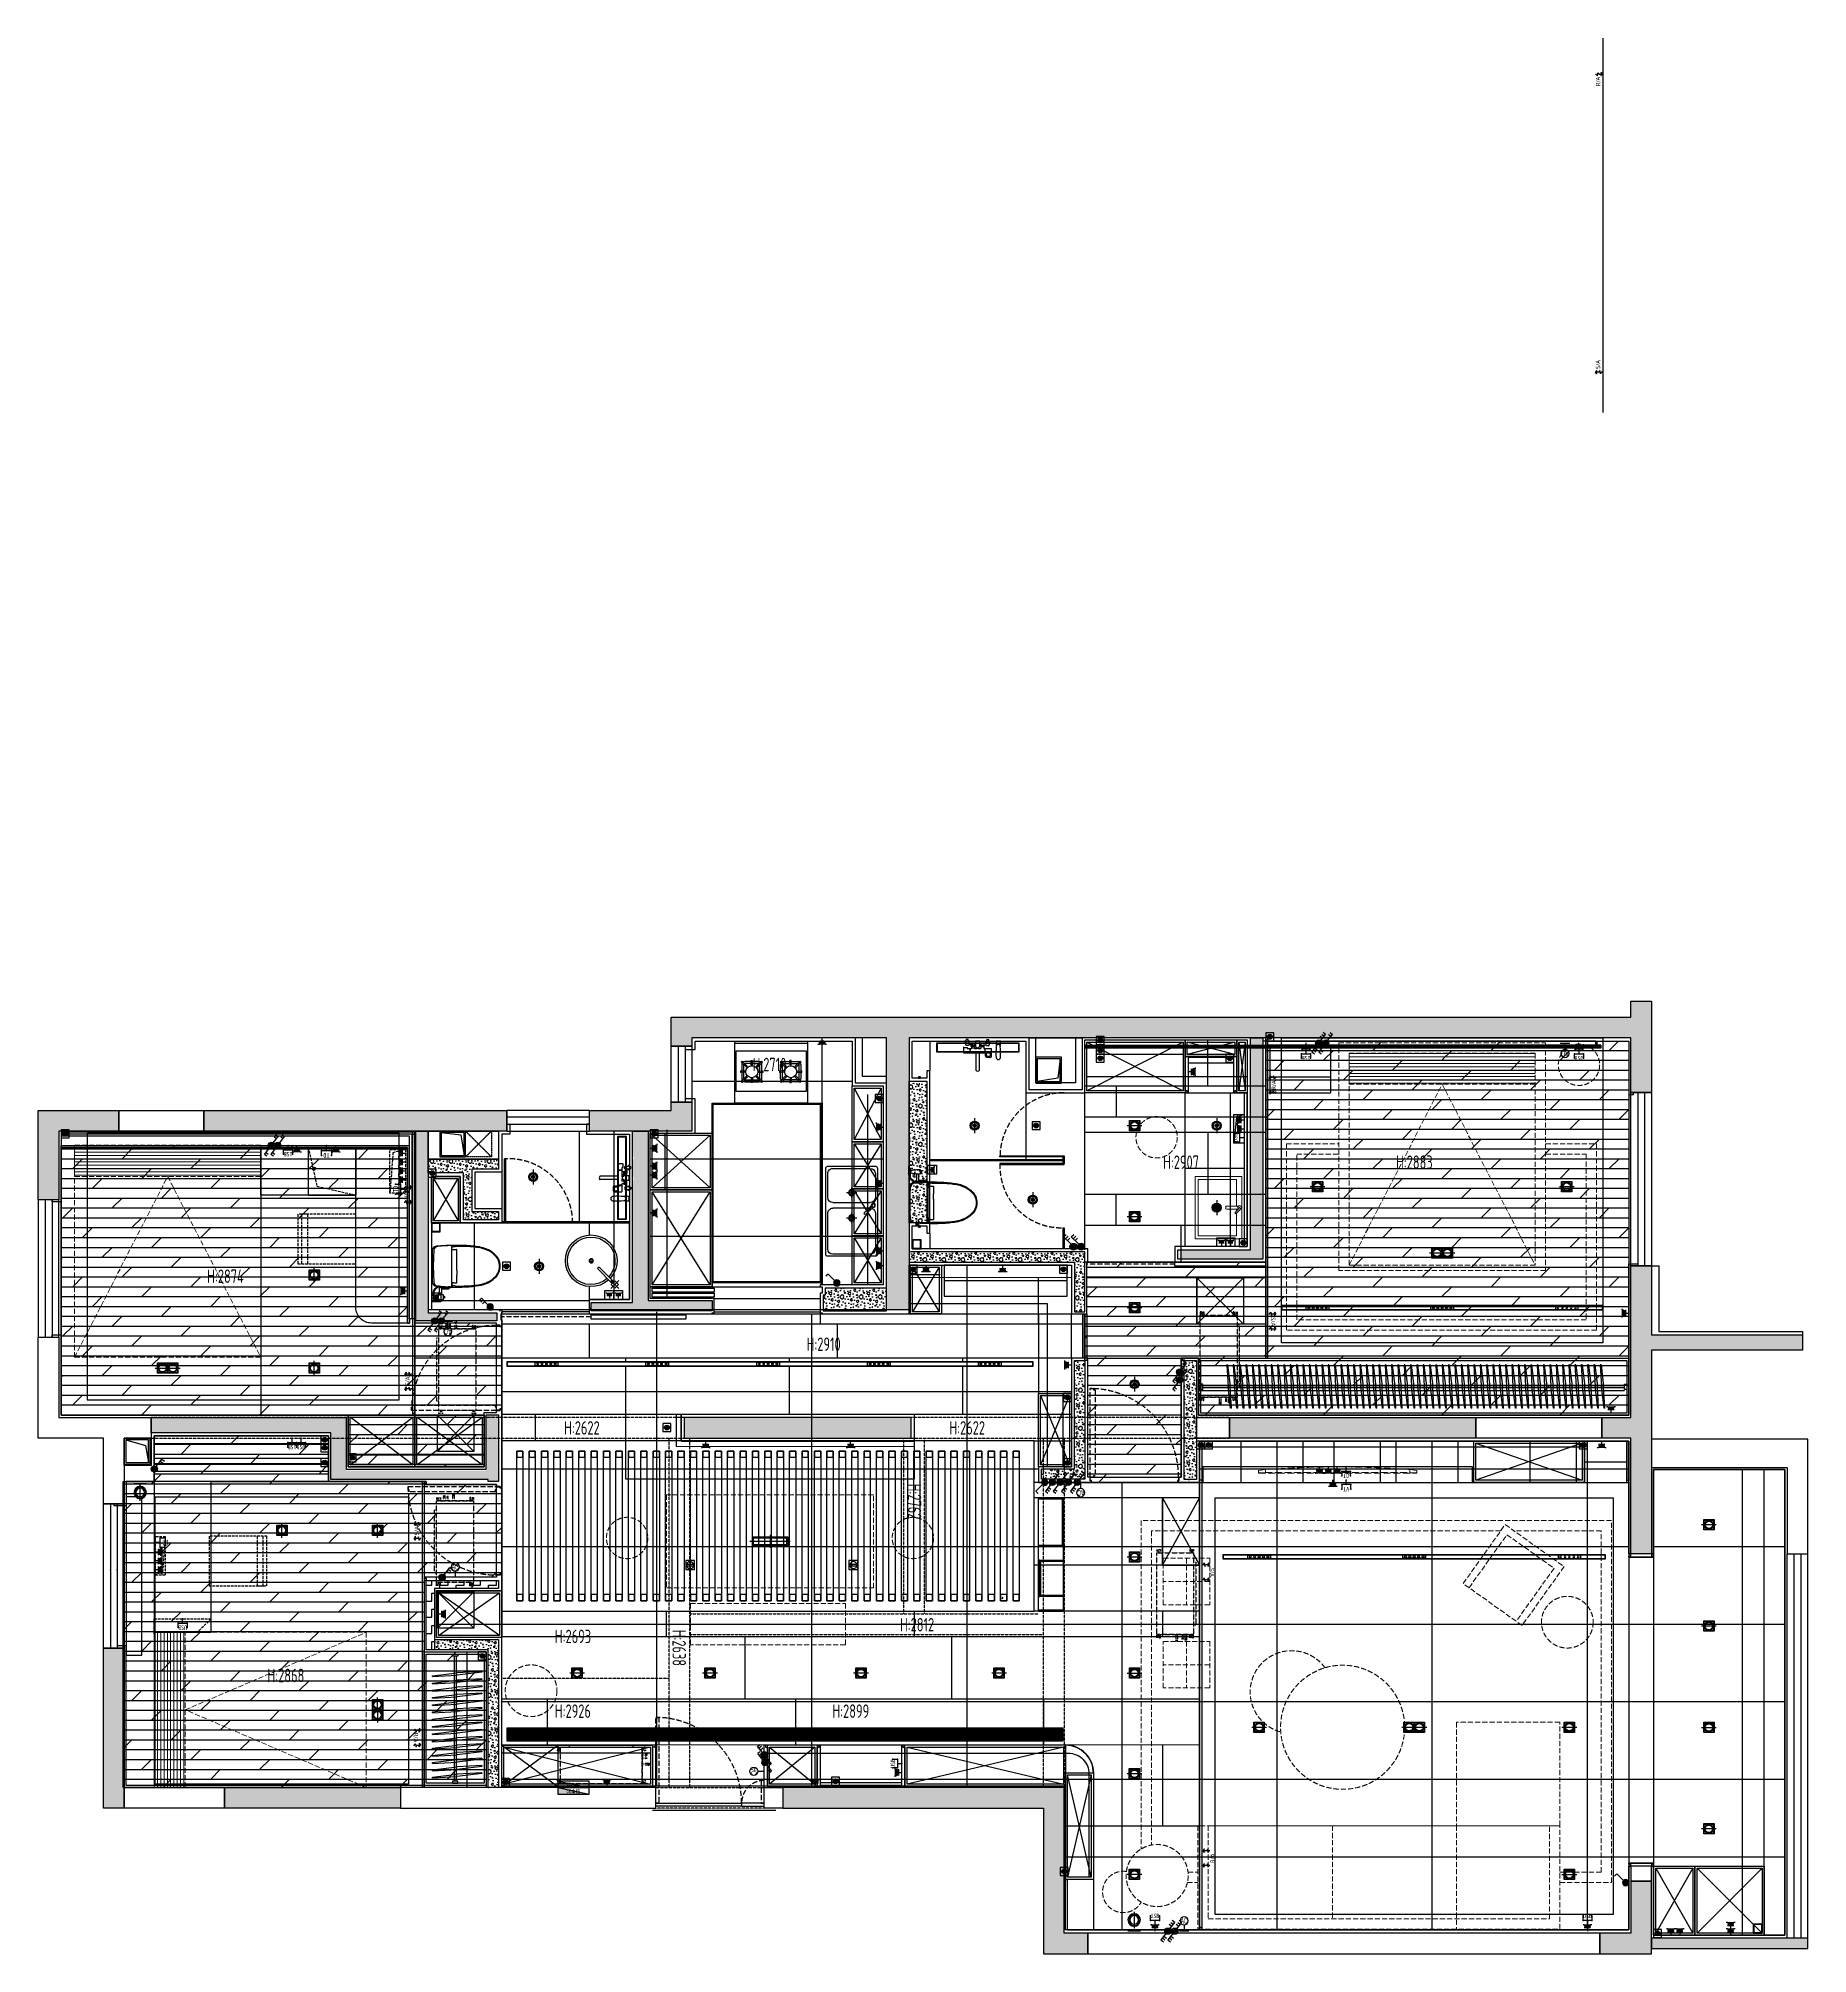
# Model space of a CAD drawing. Header units: millimetres. Extents: x -108767 to 78913, y -380878 to 1470.
# Drawn here: x 31099 to 48210, y -225335 to -206810 of the extents above; entities that cross this region are included whole.
import ezdxf
from ezdxf.enums import TextEntityAlignment as Align

# ---------------------------------------------------------------- set-up
doc = ezdxf.new("R2010")
doc.units = ezdxf.units.MM
doc.header["$LTSCALE"] = 10
doc.set_wipeout_variables(frame=1)
for name, pattern in [('__DASH', [0.35, 0.25, -0.1]), ('DASH', [0.35, 0.25, -0.1]), ('DOTE', [2.42, 2, -0.2, 0.02, -0.2]), ('DY-300$1$DASH', [0.35, 0.25, -0.1])]:
    doc.linetypes.add(name, pattern=pattern)
for name, color, linetype in [('012到顶家具', 55, 'Continuous'), ('2-Kitchen', 4, 'Continuous'), ('DY-300$0$N-厨房烟道', 6, 'Continuous'), ('DY-300$0$S-厨卫立管', 6, 'Continuous'), ('IHY-wall hatch', 8, 'Continuous'), ('NW-01-wall(原有墙体)', 255, 'Continuous'), ('NW-01-完成面', 43, 'Continuous'), ('NW-01-尺寸标注', 252, 'Continuous'), ('NW-01wall(新墙体)', 140, 'Continuous'), ('NW-01梁', 4, 'Continuous'), ('NW-02-fix(到顶家具)', 54, 'Continuous'), ('NW-02-fr(地面家具)', 74, 'Continuous'), ('NW-02-free(活动家具)', 241, 'Continuous'), ('NW-02-light(平面灯具)', 12, 'Continuous'), ('NW-02-厨卫具', 44, 'Continuous'), ('NW-02-玻璃隔断', 145, 'Continuous'), ('NW-02-石材完成线', 153, 'Continuous'), ('NW-02不到底不到顶家具', 54, 'Continuous'), ('NW-03-地面铺装', 8, 'Continuous'), ('NW-04-light(天花灯具)', 1, 'Continuous'), ('NW-04-天花造型粗线', 163, 'Continuous'), ('NW-04-天花造型细线', 32, 'Continuous'), ('NW-05-造型粗线', 161, 'Continuous'), ('NW-door(门扇)', 12, 'Continuous'), ('NW-light(天花灯具)', 1, 'Continuous'), ('NW-完成面（用于平面）', 43, 'Continuous'), ('NW-开关插座', 117, 'Continuous'), ('NW-开关面板', 147, 'Continuous'), ('NW-强弱电插座', 223, 'Continuous'), ('NW-强电插座', 223, 'Continuous'), ('NW-暖通设备', 161, 'Continuous'), ('NW-暖通风口', 33, 'Continuous'), ('PM-02家具', 3, 'Continuous'), ('PM-11 强弱电', 1, 'Continuous'), ('PM-26地漏', 4, 'Continuous'), ('平面图', 7, 'Continuous')]:
    doc.layers.add(name, color=color, linetype=linetype)
doc.styles.add('_TCH_LABEL', font='COMPLEX', dxfattribs={"bigfont": 'GBCBIG'})
doc.styles.add('GA-text-B', font='architxt.shx', dxfattribs={"width": 0.65, "bigfont": 'hztxt.shx'})
doc.styles.get("Standard").update_dxf_attribs({"font": ''})
doc.styles.add('STYLUS', font='stylu.ttf')
doc.styles.add('TSSD_REIN', font='tssdeng.shx', dxfattribs={"width": 0.7, "bigfont": 'hztxt.shx'})
doc.styles.add('宋体', font='', dxfattribs={"width": 0.8})
doc.styles.add('黑体', font='', dxfattribs={"width": 0.8, "height": 3})
doc.styles.get('Standard').set_extended_font_data('SimSun')
doc.styles.get('宋体').set_extended_font_data('SimSun')
doc.styles.get('黑体').set_extended_font_data('Microsoft YaHei')
doc.linetypes.add('铝质LED灯条', pattern='A,12.7,-5.08,["AL.LED",宋体,S=2.54,R=0,X=-2.54,Y=-1.27],-10', length=27.78)
pattern_1 = [(0, (54.42, -56.26), (92.2296, 184.45919), [0, -184.45919]), (0, (-53.5, -81.16), (92.2296, 184.45919), [0, -184.45919]), (0, (6.46, -83), (92.2296, 184.45919), [0, -184.45919]), (0, (71.94, -28.6), (92.2296, 184.45919), [0, -184.45919]), (0, (-4.61, -92.23), (92.2296, 184.45919), [0, -184.45919]), (0, (90.39, 87.62), (92.2296, 184.45919), [0, -184.45919]), (0, (34.12, 72.86), (92.2296, 184.45919), [0, -184.45919]), (0, (63.64, 49.8), (92.2296, 184.45919), [0, -184.45919]), (0, (-86.7, 46.11), (92.2296, 184.45919), [0, -184.45919]), (0, (3.69, 37.81), (92.2296, 184.45919), [0, -184.45919]), (0, (-31.36, -9.22), (92.2296, 184.45919), [0, -184.45919]), (0, (-29.51, -78.4), (92.2296, 184.45919), [0, -184.45919]), (0, (39.66, -85.77), (92.2296, 184.45919), [0, -184.45919]), (0, (90.39, -4.61), (92.2296, 184.45919), [0, -184.45919]), (0, (-82.08, -33.2), (92.2296, 184.45919), [0, -184.45919]), (0, (-66.4, -1.84), (92.2296, 184.45919), [0, -184.45919]), (0, (5.53, -14.76), (92.2296, 184.45919), [0, -184.45919]), (0, (-20.29, -41.5), (92.2296, 184.45919), [0, -184.45919]), (0, (-35.05, 19.37), (92.2296, 184.45919), [0, -184.45919]), (0, (-11.99, 88.54), (92.2296, 184.45919), [0, -184.45919]), (0, (-74.7, -71.94), (92.2296, 184.45919), [0, -184.45919]), (0, (26.75, 50.73), (92.2296, 184.45919), [0, -184.45919]), (0, (-59.03, 53.5), (92.2296, 184.45919), [0, -184.45919]), (0, (-73.78, 77.47), (92.2296, 184.45919), [0, -184.45919]), (130.601294, (79.054, 29.865), (-461.14796828, 553.37757044), [8.09824, -3393.16109]), (18.434949, (65.878, 33.378), (461.1479726, 184.4591883), [8.33302, -1158.28932]), (90, (65.88, 25.47), (92.229595, 184.45919), [7.9054, -361.01297]), (161.565051, (73.784, 22.838), (-461.1479766, 184.459176), [8.33302, -1158.28932]), (53.130102, (73.784, 22.838), (92.2295947, 184.459189), [8.78377, -913.51216]), (135, (80.81, -71.15), (-92.229606, 184.459177), [7.45328, -514.2761]), (45, (70.27, -71.15), (92.229594, 184.459189), [7.45328, -514.2761]), (135, (75.54, -76.42), (-92.229606, 184.459177), [7.45328, -514.2761]), (45, (75.54, -76.42), (92.229594, 184.459189), [7.45328, -514.2761]), (116.56505, (-7.9, 52.7), (-1e-05, 368.91837), [9.82055, -196.41107]), (180, (-12.3, 61.49), (-92.2296, 184.45919), [10.54053, -173.91866]), (63.43495, (-27.23, 52.7), (1e-07, 368.91838), [9.82055, -196.41107]), (116.56505, (-22.84, 43.92), (-1e-05, 368.91837), [9.82055, -196.41107]), (0, (-22.84, 43.92), (92.2296, 184.45919), [10.54053, -173.91866]), (63.43495, (-12.3, 43.92), (1e-07, 368.91838), [9.82055, -196.41107]), (107.102728, (61.4864, -9.662), (-276.6887736, 922.29594868), [11.94722, -5005.8852]), (143.972626, (57.973, 1.757), (-1752.362276, 1291.21432354), [11.94722, -2496.96889]), (180, (48.31, 8.78), (-92.2296, 184.45919), [11.4189, -173.04028]), (36.027373, (27.23, 1.757), (1752.3622853, 1291.2143111), [11.94722, -2496.96889]), (71.565051, (23.716, -8.784), (276.6887854, 922.2959447), [11.11069, -1155.51165]), (107.102728, (27.23, -20.203), (-276.6887736, 922.29594868), [11.94722, -5005.8852]), (143.972626, (36.892, -27.23), (-1752.362276, 1291.21432354), [11.94722, -2496.96889]), (0, (36.9, -27.23), (92.2296, 184.45919), [11.4189, -173.04028]), (36.027373, (48.311, -27.23), (1752.3622853, 1291.2143111), [11.94722, -2496.96889]), (71.565051, (57.973, -20.203), (276.6887854, 922.2959447), [11.11069, -1155.51165]), (150.255118, (63.243, 76.419), (-276.6887842, 184.4591867), [7.0817, -1480.07582]), (90, (57.09, 72.905), (92.229595, 184.45919), [7.02702, -361.89135]), (29.744881, (57.095, 72.905), (276.6887837, 184.4591882), [7.0817, -1480.07582]), (116.56505, (20.2, -54.46), (-1e-05, 368.91837), [9.82055, -196.41107]), (168.690067, (15.81, -45.676), (-830.0663521, 184.4591846), [8.95772, -1872.16411]), (41.185925, (0, -50.0675), (2305.73985582, 2029.05106764), [9.33728, -3912.31871]), (90, (0, -58.85), (92.229595, 184.45919), [8.78377, -360.1346]), (138.814074, (7.027, -65), (-2305.7398288, 2029.0510983), [9.33728, -3912.31871]), (16.699244, (7.027, -65), (3043.57661373, 922.29594078), [9.17053, -3842.45037]), (60.945396, (15.811, -62.365), (92.22959487, 184.45918847), [9.04345, -3789.20364]), (109.983106, (-57.0945, 22.838), (-461.14797504, 1291.2143218), [10.28114, -4307.79774]), (155.556045, (-60.608, 32.5), (-1198.98473437, 553.3775561), [10.61347, -4447.04414]), (24.4439547, (-79.932, 32.5), (1198.9847304, 553.37756493), [10.61347, -4447.04414]), (70.0168934, (-83.446, 22.838), (461.1479747, 1291.21432201), [10.28114, -4307.79774]), (109.983106, (-79.932, 13.176), (-461.14797504, 1291.2143218), [10.28114, -4307.79774]), (160.016893, (-70.27, 9.662), (-461.1479749, 184.4591814), [10.28114, -2148.75827]), (19.9831065, (-70.27, 9.662), (461.1479721, 184.4591895), [10.28114, -2148.75827]), (70.0168934, (-60.608, 13.176), (461.1479747, 1291.21432201), [10.28114, -4307.79774]), (122.005383, (11.419, 6.149), (-92.2296072, 184.4591801), [8.2866, -1731.89791]), (18.434949, (-0.878, 10.54), (461.1479726, 184.4591883), [8.33302, -1158.28932]), (90, (-0.88, 2.635), (92.229595, 184.45919), [7.9054, -361.01297]), (161.565051, (7.027, 0), (-461.1479766, 184.459176), [8.33302, -1158.28932]), (54.462322, (7.027, 0), (645.6071612, 922.2959445), [7.55608, -3165.99978]), (116.56505, (-42.16, -38.65), (-1e-05, 368.91837), [9.82055, -196.41107]), (180, (-46.55, -29.86), (-92.2296, 184.45919), [9.66215, -174.79703]), (59.0362434, (-61.486, -38.649), (92.2295948, 184.4591881), [10.24355, -2140.9016]), (120.963756, (-56.216, -47.432), (-92.2296071, 184.4591806), [10.24355, -2140.9016]), (0, (-56.22, -47.43), (92.2296, 184.45919), [9.66215, -174.79703]), (63.43495, (-46.55, -47.43), (1e-07, 368.91838), [9.82055, -196.41107])]

# ---------------------------------------------------------------- blocks, each defined once
blk = doc.blocks.new('DY-300$0$liguan')
at = {"layer": 'DY-300$0$S-厨卫立管', "linetype": 'DY-300$1$DASH', "ltscale": 0.5}
for p, q in [((2328904, -44601), (2328654, -44851)), ((2328654, -44601), (2328904, -44851))]:
    blk.add_line(p, q, dxfattribs=at)
blk.add_lwpolyline([(2328654, -44851), (2328904, -44851), (2328904, -44601), (2328654, -44601)], close=True, dxfattribs=at)
blk = doc.blocks.new('DY-300$0$weifeng')
at = {"layer": 'DY-300$0$N-厨房烟道'}
for points in [[(2326436, -26179), (2326186, -26179), (2326186, -26429), (2326436, -26429)], [(2326421, -26194), (2326201, -26194), (2326201, -26414), (2326421, -26414)]]:
    blk.add_lwpolyline(points, close=True, dxfattribs=at)
blk.add_lwpolyline([(2326421, -26414), (2326232, -26393), (2326201, -26194)], dxfattribs=at)
blk = doc.blocks.new('DY-300$0$yandao')
at = {"layer": 'DY-300$0$N-厨房烟道'}
for points in [[(2327436, -26479), (2327186, -26479), (2327186, -26229), (2327436, -26229)], [(2327421, -26464), (2327201, -26464), (2327201, -26244), (2327421, -26244)]]:
    blk.add_lwpolyline(points, close=True, dxfattribs=at)
blk.add_lwpolyline([(2327201, -26244), (2327256, -26434), (2327421, -26464)], dxfattribs=at)
blk = doc.blocks.new('*U287')
at = {"color": 8}
for p, q in [((-102.1, -23.8), (-105, 0)), ((-101.3, -23.8), (-102.6, 0.2)), ((-95.1, -23.8), (-98, 0)), ((-94.3, -23.8), (-95.6, 0.2)), ((-88.1, -23.8), (-91, 0)), ((-87.3, -23.8), (-88.6, 0.2)), ((-81.1, -23.8), (-84, 0)), ((-80.3, -23.8), (-81.6, 0.2)), ((-74.1, -23.8), (-77, 0)), ((-73.3, -23.8), (-74.6, 0.2)), ((-67.1, -23.8), (-70, 0)), ((-66.3, -23.8), (-67.6, 0.2)), ((-60.1, -23.8), (-63, 0)), ((-59.3, -23.8), (-60.6, 0.2)), ((-53.1, -23.8), (-56, 0)), ((-52.3, -23.8), (-53.6, 0.2)), ((-46.1, -23.8), (-49, 0)), ((-45.3, -23.8), (-46.6, 0.2)), ((-39.1, -23.8), (-42, 0)), ((-38.3, -23.8), (-39.6, 0.2)), ((-32.1, -23.8), (-35, 0)), ((-31.3, -23.8), (-32.6, 0.2)), ((-25.1, -23.8), (-28, 0)), ((-24.3, -23.8), (-25.6, 0.2)), ((-18.1, -23.8), (-21, 0)), ((-17.3, -23.8), (-18.6, 0.2)), ((-11.1, -23.8), (-14, 0)), ((-10.3, -23.8), (-11.6, 0.2)), ((-4.1, -23.8), (-7, 0)), ((-3.3, -23.8), (-4.6, 0.2)), ((-101.3, -23.8), (-102.1, -23.8)), ((-94.3, -23.8), (-95.1, -23.8)), ((-87.3, -23.8), (-88.1, -23.8)), ((-80.3, -23.8), (-81.1, -23.8)), ((-73.3, -23.8), (-74.1, -23.8)), ((-66.3, -23.8), (-67.1, -23.8)), ((-59.3, -23.8), (-60.1, -23.8)), ((-52.3, -23.8), (-53.1, -23.8)), ((-45.3, -23.8), (-46.1, -23.8)), ((-38.3, -23.8), (-39.1, -23.8)), ((-31.3, -23.8), (-32.1, -23.8)), ((-24.3, -23.8), (-25.1, -23.8)), ((-17.3, -23.8), (-18.1, -23.8)), ((-10.3, -23.8), (-11.1, -23.8)), ((-3.3, -23.8), (-4.1, -23.8))]:
    blk.add_line(p, q, dxfattribs=at)
for points in [[(-105.5, 24), (-106.3, 24), (-105, 0)], [(-106.3, 24), (-105.5, 24), (-102.6, 0.2)], [(-99.3, 24), (-98.5, 24), (-95.6, 0.2)], [(-98.5, 24), (-99.3, 24), (-98, 0)], [(-92.3, 24), (-91.5, 24), (-88.6, 0.2)], [(-91.5, 24), (-92.3, 24), (-91, 0)], [(-85.3, 24), (-84.5, 24), (-81.6, 0.2)], [(-84.5, 24), (-85.3, 24), (-84, 0)], [(-78.3, 24), (-77.5, 24), (-74.6, 0.2)], [(-77.5, 24), (-78.3, 24), (-77, 0)], [(-71.3, 24), (-70.5, 24), (-67.6, 0.2)], [(-70.5, 24), (-71.3, 24), (-70, 0)], [(-64.3, 24), (-63.5, 24), (-60.6, 0.2)], [(-63.5, 24), (-64.3, 24), (-63, 0)], [(-57.3, 24), (-56.5, 24), (-53.6, 0.2)], [(-56.5, 24), (-57.3, 24), (-56, 0)], [(-50.3, 24), (-49.5, 24), (-46.6, 0.2)], [(-49.5, 24), (-50.3, 24), (-49, 0)], [(-43.3, 24), (-42.5, 24), (-39.6, 0.2)], [(-42.5, 24), (-43.3, 24), (-42, 0)], [(-36.3, 24), (-35.5, 24), (-32.6, 0.2)], [(-35.5, 24), (-36.3, 24), (-35, 0)], [(-29.3, 24), (-28.5, 24), (-25.6, 0.2)], [(-28.5, 24), (-29.3, 24), (-28, 0)], [(-22.3, 24), (-21.5, 24), (-18.6, 0.2)], [(-21.5, 24), (-22.3, 24), (-21, 0)], [(-15.3, 24), (-14.5, 24), (-11.6, 0.2)], [(-14.5, 24), (-15.3, 24), (-14, 0)], [(-8.3, 24), (-7.5, 24), (-4.6, 0.2)], [(-7.5, 24), (-8.3, 24), (-7, 0)]]:
    blk.add_lwpolyline(points, dxfattribs=at)
blk = doc.blocks.new('*U288')
blk.add_lwpolyline([(0, -30), (0, 30), (129, 30), (129, -30)], close=True)
at = {"color": 6}
blk.add_lwpolyline([(2, -28), (2, 28), (127, 28), (127, -28)], close=True, dxfattribs=at)
at = {"color": 250}
for points in [[(2, 2.5), (4, 2.5), (4, -2.5), (2, -2.5), (2, 2.5)], [(4, 1), (125, 1)], [(127, 2.5), (125, 2.5), (125, -2.5), (127, -2.5), (127, 2.5)], [(4, -1), (125, -1)]]:
    blk.add_lwpolyline(points, dxfattribs=at)
blk = doc.blocks.new('2.3_C-004')
at = {"layer": 'NW-02-free(活动家具)', "linetype": 'ByBlock'}
for points in [[(-20, 56), (28, 56), (28, 0), (-20, 0)], [(-20, 52.5), (28, 52.5), (28, 46.5), (-20, 46.5)]]:
    blk.add_lwpolyline(points, close=True, dxfattribs=at)
blk = doc.blocks.new('2.7_D-001')
at = {"layer": 'NW-02-厨卫具', "color": 8}
for points in [[(-35.5, 0, 0.414214), (-35, -0.5), (-29, -0.5, 0.414214), (-28.5, 0)], [(-28.7, -1.6, 0.07715), (-28, -1.4, 0.286127), (-27.2, -0.2), (-27.2, 0)], [(-33.2, -0.5), (-33.3, -1.6), (-33.3, -1.9), (-33.3, -2.2, 0.3601), (-33, -2.4), (-31, -2.4, 0.3601), (-30.7, -2.2), (-30.7, -1.9), (-30.7, -1.6), (-30.8, -0.5)], [(-31.1, -2.4), (-31.1, -2.7), (-31.3, -2.7), (-31.4, -2.8), (-31.4, -3.8, -0.414214), (-31.6, -3.9), (-31.7, -3.9, 0.414214), (-31.8, -4), (-31.8, -7.3, -0.20721), (-32, -7.6, 0.20721), (-32.1, -8), (-32.1, -11.5), (-32.1, -11.6, 0.414214), (-32, -11.8), (-27.9, -11.8, 0.414214), (-27.8, -11.6), (-27.8, -11.5), (-27.8, -10.3), (-27.8, -8, 0.15273), (-27.9, -7.7, 0.052809), (-28, -7.6, -0.20721), (-28.1, -7.3), (-28.1, -4, 0.414214), (-28.2, -3.9), (-28.4, -3.9, -0.414214), (-28.6, -3.8), (-28.6, -2.8), (-28.7, -2.7), (-28.9, -2.7), (-28.9, -2.2), (-29, -2), (-29, -1.6), (-28.7, -1.6), (-28.7, -1.6)], [(-28.9, -11.8, 0.414214), (-29, -11.8), (-29, -12.7), (-29.2, -12.8), (-30.8, -12.8), (-31, -12.7), (-31, -11.8, 0.414214), (-31.1, -11.8)], [(-19.5, -6.1), (-22.3, -2.9, 0.212455), (-25.1, -1.6), (-29, -1.6)], [(-19.9, -6.7), (-22.9, -3.4, 0.212455), (-25.1, -2.4), (-28.9, -2.4)], [(-19.5, -9.3, 0.008174), (-19.4, -6.5)], [(-19.4, -6.5, 0.104725), (-19.4, -6)], [(-16.1, -20.4), (-16.1, -19.8, 0.409111), (-16.2, -19.6), (-19.7, -19.6, -0.41502), (-19.9, -19.3)], [(-19.1, -23, 0.017155), (-19.1, -21.3, 0.04985), (-19.2, -20.2, 0.096365), (-19.3, -20, 0.260874), (-19.4, -20)], [(-19.1, -23, 0.014496), (-19, -34.4)], [(-19, -34.4, 0.016259), (-18.6, -40.6, 0.019991), (-17.7, -46.7)], [(16, -19.6, 0.009953), (-16, -19.6)], [(-16.1, -21.3), (-16.1, -24.4, 0.422751), (-15.9, -24.5)], [(0, -24.7, 0.00463), (15.9, -24.5)], [(15.9, -24.5, 0.423836), (16.1, -24.4)], [(19.7, -19.6), (16.2, -19.6, 0.409111), (16.1, -19.8), (16.1, -21.3)], [(16.1, -19.8), (19.4, -20, 0.260874), (19.3, -20, 0.096365), (19.2, -20.2, 0.04985), (19.1, -21.3, 0.017155), (19.1, -23)], [(17.7, -46.7, 0.019991), (18.6, -40.6, 0.016259), (19, -34.4)], [(19, -34.4, 0.014496), (19.1, -23)], [(-17.7, -46.7, 0.057324), (-15.9, -53)], [(-15.9, -53, 0.153815), (-7.4, -63.9, 0.108059), (-1.6, -65.9, 0.028185), (0, -66, 0.028185), (1.6, -65.9, 0.108059), (7.4, -63.9, 0.153815), (15.9, -53, 0.057324), (17.7, -46.7)]]:
    blk.add_lwpolyline(points, format="xyb", dxfattribs=at)
for points in [[(-33.9, -0.5), (-30.1, -0.5)], [(-30.7, -1.6), (-33.3, -1.6)], [(-33.3, -1.9), (-30.7, -1.9)], [(-27.8, -8), (-20.4, -8)], [(-27.8, -10.1), (-20.6, -10.1)], [(-16.1, -19.8), (-19.4, -20)], [(-16.1, -21.3), (-16.1, -20.4)], [(-15.9, -24.5), (-8.7, -24.7)], [(-3.7, -24.7), (-8.7, -24.7)], [(-3.7, -24.7), (0, -24.7)], [(16.1, -21.3), (16.1, -24.4)]]:
    blk.add_lwpolyline(points, dxfattribs=at)
blk.add_lwpolyline([(-30.6, -2.1, -0.3601), (-31, -2.4), (-33, -2.4, -0.3601), (-33.4, -2.1), (-33.4, -1.9), (-33.4, -1.6), (-33.2, -0.5), (-30.8, -0.5), (-30.6, -1.6), (-30.6, -1.9)], format="xyb", close=True, dxfattribs=at)
at = {"layer": 'NW-02-厨卫具'}
for points in [[(-20.6, -10.4), (-21.6, -10.4, 0.317837), (-21.8, -10.5, 0.085164), (-22, -11.9), (-22, -15.6, 0.085164), (-21.8, -16.9, 0.317837), (-21.6, -17.1), (-20.9, -17.1)], [(-20.2, -19.7, 0.116376), (-20.3, -19.3, -0.097632), (-20.8, -18.5, -0.103486), (-20.9, -17.9), (-20.9, -17.1)], [(19.3, -4.6, 0.386981), (15.3, -0.9), (-15.3, -0.9, 0.386981), (-19.3, -4.6), (-19.4, -6, -0.131373), (-19.6, -6.4, 0.148778), (-20.3, -7.4, 0.021037), (-20.6, -10.4)], [(-20.1, -19.5, 0.010881), (-19.9, -16.6)], [(-15.5, -2.4, 0.367571), (-19.2, -6.1, 0.015428), (-19.9, -19.3)], [(-19.5, -9.3, 0.009261), (-19.9, -16.6)], [(-5.2, -1.9, 0.012576), (-15.5, -2.4)], [(5.4, -1.9, 0.012303), (-5.2, -1.9)], [(15.5, -2.4, 0.01238), (5.4, -1.9)], [(19.2, -6.3, 0.375041), (15.5, -2.4)], [(20, -20.3, 0.014953), (19.9, -19.4, 0.094612), (19.9, -19.3, 0.015253), (19.2, -6.3)], [(20.2, -23.4, 0.023657), (19.3, -4.6)], [(-20.1, -19.5), (-20.2, -19.7, 0.004597), (-20.2, -23.4, 0.007479), (-20.1, -29.4)], [(-20.2, -24.1, 0.01417), (-20.2, -23.9)], [(-20.2, -24.1, 0.005942), (-20.2, -26.3)], [(-20.2, -26.3, 0.006047), (-20.1, -29.4, 0.028876), (-19.1, -43.3)], [(-19.4, -20), (-19.4, -20, 0.232614), (-19.9, -20.2, 0.140453), (-20.1, -20.6, 0.019844), (-20.1, -21.1)], [(-19.9, -19.3, 0.065749), (-19.9, -19.4, 0.017826), (-20, -20.3)], [(18.9, -44.8, 0.031792), (20.1, -30.9)], [(20.2, -26.3, 0.006459), (20.2, -23.9), (20.1, -20.8, 0.020455), (20.1, -20.5, 0.125897), (19.9, -20.2, 0.14076), (19.7, -20, 0.080621), (19.4, -20)], [(19.7, -19.6, 0.414788), (19.9, -19.3)], [(20.1, -29.3, 0.00875), (20.2, -23.4)], [(20.1, -30.9, 0.005999), (20.2, -26.3)], [(-19.1, -43.3, 0.064099), (-16.8, -53)], [(-16.8, -53, 0.095162), (-11, -61.8, 0.210028), (0, -66.6, 0.124897), (7.1, -64.8, 0.076161), (10.8, -62, 0.041108), (13.8, -58.5, 0.068838), (17.3, -51.7, 0.04347), (18.9, -44.8)]]:
    blk.add_lwpolyline(points, format="xyb", dxfattribs=at)
for points in [[(-20.6, -10.4), (-20.9, -17.1)], [(-20.1, -21.1), (-20.2, -23.9)], [(-20.1, -29.4), (-20.1, -29.4)], [(20.1, -29.3), (20.1, -29.4)], [(18.9, -44.8), (18.9, -44.8)]]:
    blk.add_lwpolyline(points, dxfattribs=at)
blk = doc.blocks.new('*U298')
at = {"layer": '012到顶家具'}
blk.add_lwpolyline([(0, -71), (32, -71), (32, 0), (0, 0)], close=True, dxfattribs=at)
at = {"layer": '012到顶家具', "color": 8}
blk.add_lwpolyline([(2, -69), (30, -69), (30, -2), (2, -2)], close=True, dxfattribs=at)
for points in [[(30, -2), (2, -69)], [(2, -2), (30, -69)]]:
    blk.add_lwpolyline(points, dxfattribs=at)
blk = doc.blocks.new('*U285')
at = {"color": 8}
for p, q in [((-312.1, -23.8), (-315, 0)), ((-311.3, -23.8), (-312.6, 0.2)), ((-305.1, -23.8), (-308, 0)), ((-304.3, -23.8), (-305.6, 0.2)), ((-298.1, -23.8), (-301, 0)), ((-297.3, -23.8), (-298.6, 0.2)), ((-291.1, -23.8), (-294, 0)), ((-290.3, -23.8), (-291.6, 0.2)), ((-284.1, -23.8), (-287, 0)), ((-283.3, -23.8), (-284.6, 0.2)), ((-277.1, -23.8), (-280, 0)), ((-276.3, -23.8), (-277.6, 0.2)), ((-270.1, -23.8), (-273, 0)), ((-269.3, -23.8), (-270.6, 0.2)), ((-263.1, -23.8), (-266, 0)), ((-262.3, -23.8), (-263.6, 0.2)), ((-256.1, -23.8), (-259, 0)), ((-255.3, -23.8), (-256.6, 0.2)), ((-249.1, -23.8), (-252, 0)), ((-248.3, -23.8), (-249.6, 0.2)), ((-242.1, -23.8), (-245, 0)), ((-241.3, -23.8), (-242.6, 0.2)), ((-235.1, -23.8), (-238, 0)), ((-234.3, -23.8), (-235.6, 0.2)), ((-228.1, -23.8), (-231, 0)), ((-227.3, -23.8), (-228.6, 0.2)), ((-221.1, -23.8), (-224, 0)), ((-220.3, -23.8), (-221.6, 0.2)), ((-214.1, -23.8), (-217, 0)), ((-213.3, -23.8), (-214.6, 0.2)), ((-207.1, -23.8), (-210, 0)), ((-206.3, -23.8), (-207.6, 0.2)), ((-200.1, -23.8), (-203, 0)), ((-199.3, -23.8), (-200.6, 0.2)), ((-193.1, -23.8), (-196, 0)), ((-192.3, -23.8), (-193.6, 0.2)), ((-186.1, -23.8), (-189, 0)), ((-185.3, -23.8), (-186.6, 0.2)), ((-179.1, -23.8), (-182, 0)), ((-178.3, -23.8), (-179.6, 0.2)), ((-172.1, -23.8), (-175, 0)), ((-171.3, -23.8), (-172.6, 0.2)), ((-165.1, -23.8), (-168, 0)), ((-164.3, -23.8), (-165.6, 0.2)), ((-158.1, -23.8), (-161, 0)), ((-157.3, -23.8), (-158.6, 0.2)), ((-151.1, -23.8), (-154, 0)), ((-150.3, -23.8), (-151.6, 0.2)), ((-144.1, -23.8), (-147, 0)), ((-143.3, -23.8), (-144.6, 0.2)), ((-137.1, -23.8), (-140, 0)), ((-136.3, -23.8), (-137.6, 0.2)), ((-130.1, -23.8), (-133, 0)), ((-129.3, -23.8), (-130.6, 0.2)), ((-123.1, -23.8), (-126, 0)), ((-122.3, -23.8), (-123.6, 0.2)), ((-116.1, -23.8), (-119, 0)), ((-115.3, -23.8), (-116.6, 0.2)), ((-109.1, -23.8), (-112, 0)), ((-108.3, -23.8), (-109.6, 0.2)), ((-102.1, -23.8), (-105, 0)), ((-101.3, -23.8), (-102.6, 0.2)), ((-95.1, -23.8), (-98, 0)), ((-94.3, -23.8), (-95.6, 0.2)), ((-88.1, -23.8), (-91, 0)), ((-87.3, -23.8), (-88.6, 0.2)), ((-81.1, -23.8), (-84, 0)), ((-80.3, -23.8), (-81.6, 0.2)), ((-74.1, -23.8), (-77, 0)), ((-73.3, -23.8), (-74.6, 0.2)), ((-67.1, -23.8), (-70, 0)), ((-66.3, -23.8), (-67.6, 0.2)), ((-60.1, -23.8), (-63, 0)), ((-59.3, -23.8), (-60.6, 0.2)), ((-53.1, -23.8), (-56, 0)), ((-52.3, -23.8), (-53.6, 0.2)), ((-46.1, -23.8), (-49, 0)), ((-45.3, -23.8), (-46.6, 0.2)), ((-39.1, -23.8), (-42, 0)), ((-38.3, -23.8), (-39.6, 0.2)), ((-32.1, -23.8), (-35, 0)), ((-31.3, -23.8), (-32.6, 0.2)), ((-25.1, -23.8), (-28, 0)), ((-24.3, -23.8), (-25.6, 0.2)), ((-18.1, -23.8), (-21, 0)), ((-17.3, -23.8), (-18.6, 0.2)), ((-11.1, -23.8), (-14, 0)), ((-10.3, -23.8), (-11.6, 0.2)), ((-4.1, -23.8), (-7, 0)), ((-3.3, -23.8), (-4.6, 0.2)), ((2.9, -23.8), (0, 0)), ((3.7, -23.8), (2.4, 0.2)), ((9.9, -23.8), (7, 0)), ((10.7, -23.8), (9.4, 0.2)), ((16.9, -23.8), (14, 0)), ((17.7, -23.8), (16.4, 0.2)), ((23.9, -23.8), (21, 0)), ((24.7, -23.8), (23.4, 0.2)), ((30.9, -23.8), (28, 0)), ((31.7, -23.8), (30.4, 0.2)), ((37.9, -23.8), (35, 0)), ((38.7, -23.8), (37.4, 0.2)), ((44.9, -23.8), (42, 0)), ((45.7, -23.8), (44.4, 0.2)), ((51.9, -23.8), (49, 0)), ((52.7, -23.8), (51.4, 0.2)), ((58.9, -23.8), (56, 0)), ((59.7, -23.8), (58.4, 0.2)), ((65.9, -23.8), (63, 0)), ((66.7, -23.8), (65.4, 0.2)), ((72.9, -23.8), (70, 0)), ((73.7, -23.8), (72.4, 0.2)), ((79.9, -23.8), (77, 0)), ((80.7, -23.8), (79.4, 0.2)), ((86.9, -23.8), (84, 0)), ((87.7, -23.8), (86.4, 0.2)), ((93.9, -23.8), (91, 0)), ((94.7, -23.8), (93.4, 0.2)), ((100.9, -23.8), (98, 0)), ((101.7, -23.8), (100.4, 0.2)), ((-311.3, -23.8), (-312.1, -23.8)), ((-304.3, -23.8), (-305.1, -23.8)), ((-297.3, -23.8), (-298.1, -23.8)), ((-290.3, -23.8), (-291.1, -23.8)), ((-283.3, -23.8), (-284.1, -23.8)), ((-276.3, -23.8), (-277.1, -23.8)), ((-269.3, -23.8), (-270.1, -23.8)), ((-262.3, -23.8), (-263.1, -23.8)), ((-255.3, -23.8), (-256.1, -23.8)), ((-248.3, -23.8), (-249.1, -23.8)), ((-241.3, -23.8), (-242.1, -23.8)), ((-234.3, -23.8), (-235.1, -23.8)), ((-227.3, -23.8), (-228.1, -23.8)), ((-220.3, -23.8), (-221.1, -23.8)), ((-213.3, -23.8), (-214.1, -23.8)), ((-206.3, -23.8), (-207.1, -23.8)), ((-199.3, -23.8), (-200.1, -23.8)), ((-192.3, -23.8), (-193.1, -23.8)), ((-185.3, -23.8), (-186.1, -23.8)), ((-178.3, -23.8), (-179.1, -23.8)), ((-171.3, -23.8), (-172.1, -23.8)), ((-164.3, -23.8), (-165.1, -23.8)), ((-157.3, -23.8), (-158.1, -23.8)), ((-150.3, -23.8), (-151.1, -23.8)), ((-143.3, -23.8), (-144.1, -23.8)), ((-136.3, -23.8), (-137.1, -23.8)), ((-129.3, -23.8), (-130.1, -23.8)), ((-122.3, -23.8), (-123.1, -23.8)), ((-115.3, -23.8), (-116.1, -23.8)), ((-108.3, -23.8), (-109.1, -23.8)), ((-101.3, -23.8), (-102.1, -23.8)), ((-94.3, -23.8), (-95.1, -23.8)), ((-87.3, -23.8), (-88.1, -23.8)), ((-80.3, -23.8), (-81.1, -23.8)), ((-73.3, -23.8), (-74.1, -23.8)), ((-66.3, -23.8), (-67.1, -23.8)), ((-59.3, -23.8), (-60.1, -23.8)), ((-52.3, -23.8), (-53.1, -23.8)), ((-45.3, -23.8), (-46.1, -23.8)), ((-38.3, -23.8), (-39.1, -23.8)), ((-31.3, -23.8), (-32.1, -23.8)), ((-24.3, -23.8), (-25.1, -23.8)), ((-17.3, -23.8), (-18.1, -23.8)), ((-10.3, -23.8), (-11.1, -23.8)), ((-3.3, -23.8), (-4.1, -23.8)), ((3.7, -23.8), (2.9, -23.8)), ((10.7, -23.8), (9.9, -23.8)), ((17.7, -23.8), (16.9, -23.8)), ((24.7, -23.8), (23.9, -23.8)), ((31.7, -23.8), (30.9, -23.8)), ((38.7, -23.8), (37.9, -23.8)), ((45.7, -23.8), (44.9, -23.8)), ((52.7, -23.8), (51.9, -23.8)), ((59.7, -23.8), (58.9, -23.8)), ((66.7, -23.8), (65.9, -23.8)), ((73.7, -23.8), (72.9, -23.8)), ((80.7, -23.8), (79.9, -23.8)), ((87.7, -23.8), (86.9, -23.8)), ((94.7, -23.8), (93.9, -23.8)), ((101.7, -23.8), (100.9, -23.8))]:
    blk.add_line(p, q, dxfattribs=at)
for points in [[(-315.5, 24), (-316.3, 24), (-315, 0)], [(-316.3, 24), (-315.5, 24), (-312.6, 0.2)], [(-309.3, 24), (-308.5, 24), (-305.6, 0.2)], [(-308.5, 24), (-309.3, 24), (-308, 0)], [(-302.3, 24), (-301.5, 24), (-298.6, 0.2)], [(-301.5, 24), (-302.3, 24), (-301, 0)], [(-295.3, 24), (-294.5, 24), (-291.6, 0.2)], [(-294.5, 24), (-295.3, 24), (-294, 0)], [(-288.3, 24), (-287.5, 24), (-284.6, 0.2)], [(-287.5, 24), (-288.3, 24), (-287, 0)], [(-281.3, 24), (-280.5, 24), (-277.6, 0.2)], [(-280.5, 24), (-281.3, 24), (-280, 0)], [(-274.3, 24), (-273.5, 24), (-270.6, 0.2)], [(-273.5, 24), (-274.3, 24), (-273, 0)], [(-267.3, 24), (-266.5, 24), (-263.6, 0.2)], [(-266.5, 24), (-267.3, 24), (-266, 0)], [(-260.3, 24), (-259.5, 24), (-256.6, 0.2)], [(-259.5, 24), (-260.3, 24), (-259, 0)], [(-253.3, 24), (-252.5, 24), (-249.6, 0.2)], [(-252.5, 24), (-253.3, 24), (-252, 0)], [(-246.3, 24), (-245.5, 24), (-242.6, 0.2)], [(-245.5, 24), (-246.3, 24), (-245, 0)], [(-239.3, 24), (-238.5, 24), (-235.6, 0.2)], [(-238.5, 24), (-239.3, 24), (-238, 0)], [(-232.3, 24), (-231.5, 24), (-228.6, 0.2)], [(-231.5, 24), (-232.3, 24), (-231, 0)], [(-225.3, 24), (-224.5, 24), (-221.6, 0.2)], [(-224.5, 24), (-225.3, 24), (-224, 0)], [(-218.3, 24), (-217.5, 24), (-214.6, 0.2)], [(-217.5, 24), (-218.3, 24), (-217, 0)], [(-211.3, 24), (-210.5, 24), (-207.6, 0.2)], [(-210.5, 24), (-211.3, 24), (-210, 0)], [(-204.3, 24), (-203.5, 24), (-200.6, 0.2)], [(-203.5, 24), (-204.3, 24), (-203, 0)], [(-197.3, 24), (-196.5, 24), (-193.6, 0.2)], [(-196.5, 24), (-197.3, 24), (-196, 0)], [(-190.3, 24), (-189.5, 24), (-186.6, 0.2)], [(-189.5, 24), (-190.3, 24), (-189, 0)], [(-183.3, 24), (-182.5, 24), (-179.6, 0.2)], [(-182.5, 24), (-183.3, 24), (-182, 0)], [(-176.3, 24), (-175.5, 24), (-172.6, 0.2)], [(-175.5, 24), (-176.3, 24), (-175, 0)], [(-169.3, 24), (-168.5, 24), (-165.6, 0.2)], [(-168.5, 24), (-169.3, 24), (-168, 0)], [(-162.3, 24), (-161.5, 24), (-158.6, 0.2)], [(-161.5, 24), (-162.3, 24), (-161, 0)], [(-155.3, 24), (-154.5, 24), (-151.6, 0.2)], [(-154.5, 24), (-155.3, 24), (-154, 0)], [(-148.3, 24), (-147.5, 24), (-144.6, 0.2)], [(-147.5, 24), (-148.3, 24), (-147, 0)], [(-141.3, 24), (-140.5, 24), (-137.6, 0.2)], [(-140.5, 24), (-141.3, 24), (-140, 0)], [(-134.3, 24), (-133.5, 24), (-130.6, 0.2)], [(-133.5, 24), (-134.3, 24), (-133, 0)], [(-127.3, 24), (-126.5, 24), (-123.6, 0.2)], [(-126.5, 24), (-127.3, 24), (-126, 0)], [(-120.3, 24), (-119.5, 24), (-116.6, 0.2)], [(-119.5, 24), (-120.3, 24), (-119, 0)], [(-113.3, 24), (-112.5, 24), (-109.6, 0.2)], [(-112.5, 24), (-113.3, 24), (-112, 0)], [(-106.3, 24), (-105.5, 24), (-102.6, 0.2)], [(-105.5, 24), (-106.3, 24), (-105, 0)], [(-99.3, 24), (-98.5, 24), (-95.6, 0.2)], [(-98.5, 24), (-99.3, 24), (-98, 0)], [(-92.3, 24), (-91.5, 24), (-88.6, 0.2)], [(-91.5, 24), (-92.3, 24), (-91, 0)], [(-85.3, 24), (-84.5, 24), (-81.6, 0.2)], [(-84.5, 24), (-85.3, 24), (-84, 0)], [(-78.3, 24), (-77.5, 24), (-74.6, 0.2)], [(-77.5, 24), (-78.3, 24), (-77, 0)], [(-71.3, 24), (-70.5, 24), (-67.6, 0.2)], [(-70.5, 24), (-71.3, 24), (-70, 0)], [(-64.3, 24), (-63.5, 24), (-60.6, 0.2)], [(-63.5, 24), (-64.3, 24), (-63, 0)], [(-57.3, 24), (-56.5, 24), (-53.6, 0.2)], [(-56.5, 24), (-57.3, 24), (-56, 0)], [(-50.3, 24), (-49.5, 24), (-46.6, 0.2)], [(-49.5, 24), (-50.3, 24), (-49, 0)], [(-43.3, 24), (-42.5, 24), (-39.6, 0.2)], [(-42.5, 24), (-43.3, 24), (-42, 0)], [(-36.3, 24), (-35.5, 24), (-32.6, 0.2)], [(-35.5, 24), (-36.3, 24), (-35, 0)], [(-29.3, 24), (-28.5, 24), (-25.6, 0.2)], [(-28.5, 24), (-29.3, 24), (-28, 0)], [(-22.3, 24), (-21.5, 24), (-18.6, 0.2)], [(-21.5, 24), (-22.3, 24), (-21, 0)], [(-15.3, 24), (-14.5, 24), (-11.6, 0.2)], [(-14.5, 24), (-15.3, 24), (-14, 0)], [(-8.3, 24), (-7.5, 24), (-4.6, 0.2)], [(-7.5, 24), (-8.3, 24), (-7, 0)], [(-1.3, 24), (-0.5, 24), (2.4, 0.2)], [(-0.5, 24), (-1.3, 24), (0, 0)], [(5.7, 24), (6.5, 24), (9.4, 0.2)], [(6.5, 24), (5.7, 24), (7, 0)], [(12.7, 24), (13.5, 24), (16.4, 0.2)], [(13.5, 24), (12.7, 24), (14, 0)], [(19.7, 24), (20.5, 24), (23.4, 0.2)], [(20.5, 24), (19.7, 24), (21, 0)], [(26.7, 24), (27.5, 24), (30.4, 0.2)], [(27.5, 24), (26.7, 24), (28, 0)], [(33.7, 24), (34.5, 24), (37.4, 0.2)], [(34.5, 24), (33.7, 24), (35, 0)], [(40.7, 24), (41.5, 24), (44.4, 0.2)], [(41.5, 24), (40.7, 24), (42, 0)], [(47.7, 24), (48.5, 24), (51.4, 0.2)], [(48.5, 24), (47.7, 24), (49, 0)], [(54.7, 24), (55.5, 24), (58.4, 0.2)], [(55.5, 24), (54.7, 24), (56, 0)], [(61.7, 24), (62.5, 24), (65.4, 0.2)], [(62.5, 24), (61.7, 24), (63, 0)], [(68.7, 24), (69.5, 24), (72.4, 0.2)], [(69.5, 24), (68.7, 24), (70, 0)], [(75.7, 24), (76.5, 24), (79.4, 0.2)], [(76.5, 24), (75.7, 24), (77, 0)], [(82.7, 24), (83.5, 24), (86.4, 0.2)], [(83.5, 24), (82.7, 24), (84, 0)], [(89.7, 24), (90.5, 24), (93.4, 0.2)], [(90.5, 24), (89.7, 24), (91, 0)], [(96.7, 24), (97.5, 24), (100.4, 0.2)], [(97.5, 24), (96.7, 24), (98, 0)]]:
    blk.add_lwpolyline(points, dxfattribs=at)
blk = doc.blocks.new('*U289')
blk.add_lwpolyline([(0, -27.5), (0, 27.5), (416, 27.5), (416, -27.5)], close=True)
at = {"color": 6}
blk.add_lwpolyline([(2, -25.5), (2, 25.5), (414, 25.5), (414, -25.5)], close=True, dxfattribs=at)
at = {"color": 250}
for points in [[(2, 2.5), (4, 2.5), (4, -2.5), (2, -2.5), (2, 2.5)], [(4, 1), (412, 1)], [(414, 2.5), (412, 2.5), (412, -2.5), (414, -2.5), (414, 2.5)], [(4, -1), (412, -1)]]:
    blk.add_lwpolyline(points, dxfattribs=at)
blk = doc.blocks.new('2.4_B-003')
at = {"layer": 'NW-02-厨卫具', "color": 8}
for p, q in [((-35.1, 0), (35.1, 0)), ((-35.1, -60), (-35.1, 0)), ((33.9, -9.4), (33.9, -48.6)), ((-25.1, -29.1), (-29.4, -28.9)), ((-29.4, -30.3), (-29.4, -28.9)), ((-25.1, -30.1), (-29.4, -30.3)), ((-29, -20.3), (-28.1, -19.3)), ((-23.6, -25.4), (-29, -20.3)), ((-23.6, -33.7), (-29, -38.9)), ((-28.5, -22.8), (-28.5, -36.4)), ((-22.9, -24.7), (-28.1, -19.3)), ((-22.9, -34.5), (-28.1, -39.9)), ((-26.7, -22.7), (-26.7, -36.4)), ((-12, -21.7), (-25.7, -21.7)), ((-11.9, -19.8), (-25.6, -19.8)), ((-25.1, -30.1), (-25.1, -29.1)), ((-23.6, -25.4), (-22.9, -24.7)), ((-22.9, -34.5), (-23.6, -33.7)), ((-19.4, -18.9), (-18.1, -18.9)), ((-19.3, -23.2), (-19.4, -18.9)), ((-19.3, -36), (-19.4, -40.2)), ((-19.3, -23.2), (-18.3, -23.2)), ((-18.3, -36), (-19.3, -36)), ((-18.3, -23.2), (-18.1, -18.9)), ((-18.3, -36), (-18.1, -40.2)), ((-14.6, -24.7), (-9.4, -19.3)), ((-14.6, -24.7), (-13.9, -25.4)), ((-13.9, -33.7), (-14.6, -34.5)), ((-14.6, -34.5), (-9.4, -39.9)), ((-13.9, -25.4), (-8.5, -20.3)), ((-13.9, -33.7), (-8.5, -38.9)), ((-12.4, -29.1), (-8.1, -28.9)), ((-12.4, -29.1), (-12.4, -30.1)), ((-12.4, -30.1), (-8.1, -30.3)), ((-11, -36.4), (-11, -22.7)), ((-9.4, -19.3), (-8.5, -20.3)), ((-9, -36.4), (-9, -22.8)), ((-8.1, -28.9), (-8.1, -30.3)), ((12.4, -29.1), (8.1, -28.9)), ((8.1, -28.9), (8.1, -30.3)), ((12.4, -30.1), (8.1, -30.3)), ((9.5, -19.3), (8.5, -20.3)), ((13.9, -25.4), (8.5, -20.3)), ((13.9, -33.7), (8.5, -38.9)), ((9, -36.4), (9, -22.8)), ((14.6, -24.7), (9.5, -19.3)), ((14.6, -34.5), (9.5, -39.9)), ((11, -36.4), (11, -22.7)), ((11.9, -19.8), (25.6, -19.8)), ((12, -21.7), (25.7, -21.7)), ((12.4, -29.1), (12.4, -30.1)), ((14.6, -24.7), (13.9, -25.4)), ((13.9, -33.7), (14.6, -34.5)), ((18.3, -23.2), (18.1, -18.9)), ((19.4, -18.9), (18.1, -18.9)), ((18.3, -36), (18.1, -40.2)), ((19.3, -23.2), (18.3, -23.2)), ((18.3, -36), (19.3, -36)), ((19.3, -23.2), (19.4, -18.9)), ((19.3, -36), (19.4, -40.2)), ((22.9, -24.7), (28.1, -19.3)), ((23.6, -25.4), (22.9, -24.7)), ((22.9, -34.5), (23.6, -33.7)), ((22.9, -34.5), (28.1, -39.9)), ((23.6, -25.4), (29, -20.3)), ((23.6, -33.7), (29, -38.9)), ((25.1, -29.1), (29.4, -28.9)), ((25.1, -30.1), (25.1, -29.1)), ((25.1, -30.1), (29.4, -30.3)), ((26.7, -22.7), (26.7, -36.4)), ((29, -20.3), (28.1, -19.3)), ((28.5, -22.8), (28.5, -36.4)), ((29.4, -30.3), (29.4, -28.9)), ((-28.1, -39.9), (-29, -38.9)), ((-25.7, -37.4), (-12, -37.4)), ((-25.6, -39.3), (-11.9, -39.3)), ((-18.1, -40.2), (-19.4, -40.2)), ((-8.5, -38.9), (-9.4, -39.9)), ((8.5, -38.9), (9.5, -39.9)), ((25.6, -39.3), (11.9, -39.3)), ((25.7, -37.4), (12, -37.4)), ((18.1, -40.2), (19.4, -40.2)), ((28.1, -39.9), (29, -38.9)), ((35.1, -60), (-35.1, -60))]:
    blk.add_line(p, q, dxfattribs=at)
at = {"layer": 'NW-02-厨卫具'}
for p, q in [((-35.1, 0), (35.1, 0)), ((-35.1, -1.9), (35.1, -1.9)), ((-33.9, -9.4), (33.9, -9.4)), ((-33.9, -48.6), (-33.9, -9.4)), ((35.1, 0), (35.1, -60)), ((33.9, -48.6), (-33.9, -48.6))]:
    blk.add_line(p, q, dxfattribs=at)
at = {"layer": 'NW-02-厨卫具', "color": 8}
for centre in [(-18.8, -29.6), (18.8, -29.6)]:
    blk.add_circle(centre, 5.83, dxfattribs=at)
for centre, radius, start, end in [((-25.6, -22.8), 2.92, 90, 179.9996), ((-25.6, -36.4), 2.92, 179.9996, 269.9993), ((-25.7, -22.7), 0.975, 90, 180), ((-25.7, -36.4), 0.975, 180, 270), ((-12, -22.7), 0.975, 0, 90), ((-12, -36.4), 0.975, 270, 0), ((-11.9, -22.8), 2.92, 359.9989, 90), ((-11.9, -36.4), 2.92, 269.9993, 359.9989), ((11.9, -22.8), 2.92, 90.0007, 180.0004), ((11.9, -36.4), 2.92, 180.0011, 270.0007), ((11.9, -36.4), 2.92, 180.0007, 270.0004), ((12, -22.7), 0.975, 90, 180), ((12, -36.4), 0.975, 180, 270), ((25.6, -22.8), 2.92, 0.0007, 90.0004), ((25.6, -36.4), 2.92, 269.9996, 359.9993), ((25.7, -22.7), 0.975, 0, 90), ((25.7, -36.4), 0.975, 270, 0)]:
    blk.add_arc(centre, radius, start, end, dxfattribs=at)
blk = doc.blocks.new('*U292')
at = {"layer": '012到顶家具'}
blk.add_lwpolyline([(0, -40), (107, -40), (107, 0), (0, 0)], close=True, dxfattribs=at)
at = {"layer": '012到顶家具', "color": 8}
blk.add_lwpolyline([(2, -38), (105, -38), (105, -2), (2, -2)], close=True, dxfattribs=at)
for points in [[(105, -2), (2, -38)], [(2, -2), (105, -38)]]:
    blk.add_lwpolyline(points, dxfattribs=at)
blk = doc.blocks.new('*U295')
at = {"layer": '012到顶家具'}
blk.add_lwpolyline([(0, -94), (60, -94), (60, 0), (0, 0)], close=True, dxfattribs=at)
at = {"layer": '012到顶家具', "color": 8}
blk.add_lwpolyline([(2, -92), (58, -92), (58, -2), (2, -2)], close=True, dxfattribs=at)
for points in [[(58, -2), (2, -92)], [(2, -2), (58, -92)]]:
    blk.add_lwpolyline(points, dxfattribs=at)
blk = doc.blocks.new('*U293')
at = {"layer": '012到顶家具'}
blk.add_lwpolyline([(0, -54.8), (60, -54.8), (60, 0), (0, 0)], close=True, dxfattribs=at)
at = {"layer": '012到顶家具', "color": 8}
blk.add_lwpolyline([(2, -52.8), (58, -52.8), (58, -2), (2, -2)], close=True, dxfattribs=at)
for points in [[(58, -2), (2, -52.8)], [(2, -2), (58, -52.8)]]:
    blk.add_lwpolyline(points, dxfattribs=at)
blk = doc.blocks.new('2.7_B-001')
at = {"layer": 'NW-02-厨卫具', "lineweight": 15}
for p, q in [((30, 0), (-30, 0)), ((-30, 0), (-30, -45)), ((30, -45), (30, 0)), ((-30, -45), (30, -45))]:
    blk.add_line(p, q, dxfattribs=at)
at = {"layer": 'NW-02-厨卫具', "lineweight": 5}
for p, q in [((-1.4, -5.1), (-27.2, -5.1)), ((-27.2, -5.1), (-27.2, -42.2)), ((27.2, -5.1), (5.2, -5.1)), ((27.2, -42.2), (27.2, -5.1)), ((-27.2, -42.2), (27.2, -42.2))]:
    blk.add_line(p, q, dxfattribs=at)
at = {"layer": 'NW-02-厨卫具', "color": 8, "lineweight": 5}
for p, q in [((-1.4, -3.3), (-1.4, -14.7)), ((-0.5, -15.6), (0.5, -15.6)), ((1.1, -1), (0, -2.1)), ((0, -2.1), (4.9, -6.9)), ((1.1, -1), (6, -5.8)), ((1.4, -3.5), (1.4, -14.7)), ((3, -5.1), (1.4, -5.1)), ((4.9, -6.9), (6, -5.8))]:
    blk.add_line(p, q, dxfattribs=at)
for centre, major_axis, start_param, end_param in [((0, -2.1), (1.31, -1.31), 0.995082, 6.293156), ((-0.5, -14.7), (0.652, 0.652), 2.356194, 3.926991), ((0.5, -14.7), (0.652, 0.652), 3.926991, 5.497787), ((0, -24.3), (2.2, 2.2), 4.712389, 10.995574), ((0, -24.3), (1.58, 1.58), 4.712389, 10.995574)]:
    blk.add_ellipse(centre, major_axis=major_axis, ratio=1, start_param=start_param, end_param=end_param, dxfattribs=at)
blk = doc.blocks.new('*U294')
at = {"layer": '012到顶家具'}
blk.add_lwpolyline([(0, -28), (45, -28), (45, 0), (0, 0)], close=True, dxfattribs=at)
at = {"layer": '012到顶家具', "color": 8}
blk.add_lwpolyline([(2, -26), (43, -26), (43, -2), (2, -2)], close=True, dxfattribs=at)
for points in [[(43, -2), (2, -26)], [(2, -2), (43, -26)]]:
    blk.add_lwpolyline(points, dxfattribs=at)
blk = doc.blocks.new('zdsf')
at = {"layer": '2-Kitchen'}
for p, q in [((62, 76), (203, 218)), ((218, 203), (76, 62)), ((267, 189), (189, 267)), ((189, 189), (267, 267)), ((193, 228), (228, 264)), ((228, 193), (193, 228)), ((203, 218), (218, 203)), ((228, 264), (264, 228)), ((264, 228), (228, 193)), ((76, 62), (62, 76))]:
    blk.add_line(p, q, dxfattribs=at)
for radius in [20, 10]:
    blk.add_circle((0, 0), radius, dxfattribs=at)
for radius, start, end in [(250, 47.2924, 42.7076), (230, 47.4919, 42.5081)]:
    blk.add_arc((0, 0), radius, start, end, dxfattribs=at)
blk = doc.blocks.new('*U296')
at = {"layer": '012到顶家具'}
blk.add_lwpolyline([(0, -50), (67, -50), (67, 0), (0, 0)], close=True, dxfattribs=at)
at = {"layer": '012到顶家具', "color": 8}
blk.add_lwpolyline([(2, -48), (65, -48), (65, -2), (2, -2)], close=True, dxfattribs=at)
for points in [[(65, -2), (2, -48)], [(2, -2), (65, -48)]]:
    blk.add_lwpolyline(points, dxfattribs=at)
blk = doc.blocks.new('*U297')
at = {"layer": '012到顶家具'}
blk.add_lwpolyline([(0, -50), (64.4, -50), (64.4, 0), (0, 0)], close=True, dxfattribs=at)
at = {"layer": '012到顶家具', "color": 8}
blk.add_lwpolyline([(2, -48), (62.4, -48), (62.4, -2), (2, -2)], close=True, dxfattribs=at)
for points in [[(62.4, -2), (2, -48)], [(2, -2), (62.4, -48)]]:
    blk.add_lwpolyline(points, dxfattribs=at)
blk = doc.blocks.new('*U299')
at = {"layer": '012到顶家具'}
blk.add_lwpolyline([(0, -51.1), (97, -51.1), (97, 0), (0, 0)], close=True, dxfattribs=at)
at = {"layer": '012到顶家具', "color": 8}
blk.add_lwpolyline([(2, -49.1), (95, -49.1), (95, -2), (2, -2)], close=True, dxfattribs=at)
for points in [[(95, -2), (2, -49.1)], [(2, -2), (95, -49.1)]]:
    blk.add_lwpolyline(points, dxfattribs=at)
blk = doc.blocks.new('*U300')
at = {"layer": '012到顶家具'}
blk.add_lwpolyline([(0, -51.1), (10, -51.1), (10, 0), (0, 0)], close=True, dxfattribs=at)
at = {"layer": '012到顶家具', "color": 8}
blk.add_lwpolyline([(2, -49.1), (8, -49.1), (8, -2), (2, -2)], close=True, dxfattribs=at)
for points in [[(8, -2), (2, -49.1)], [(2, -2), (8, -49.1)]]:
    blk.add_lwpolyline(points, dxfattribs=at)
blk = doc.blocks.new('*U301')
at = {"layer": '012到顶家具'}
blk.add_lwpolyline([(0, -47), (30, -47), (30, 0), (0, 0)], close=True, dxfattribs=at)
at = {"layer": '012到顶家具', "color": 8}
blk.add_lwpolyline([(2, -45), (28, -45), (28, -2), (2, -2)], close=True, dxfattribs=at)
for points in [[(28, -2), (2, -45)], [(2, -2), (28, -45)]]:
    blk.add_lwpolyline(points, dxfattribs=at)
blk = doc.blocks.new('*U302')
at = {"layer": '012到顶家具'}
blk.add_lwpolyline([(0, -66.6), (40, -66.6), (40, 0), (0, 0)], close=True, dxfattribs=at)
at = {"layer": '012到顶家具', "color": 8}
blk.add_lwpolyline([(2, -64.6), (38, -64.6), (38, -2), (2, -2)], close=True, dxfattribs=at)
for points in [[(38, -2), (2, -64.6)], [(2, -2), (38, -64.6)]]:
    blk.add_lwpolyline(points, dxfattribs=at)
blk = doc.blocks.new('*U303')
at = {"layer": '012到顶家具'}
blk.add_lwpolyline([(0, -40), (146, -40), (146, 0), (0, 0)], close=True, dxfattribs=at)
at = {"layer": '012到顶家具', "color": 8}
blk.add_lwpolyline([(2, -38), (144, -38), (144, -2), (2, -2)], close=True, dxfattribs=at)
for points in [[(144, -2), (2, -38)], [(2, -2), (144, -38)]]:
    blk.add_lwpolyline(points, dxfattribs=at)
blk = doc.blocks.new('*U304')
at = {"layer": '012到顶家具'}
blk.add_lwpolyline([(0, -66.6), (67, -66.6), (67, 0), (0, 0)], close=True, dxfattribs=at)
at = {"layer": '012到顶家具', "color": 8}
blk.add_lwpolyline([(2, -64.6), (65, -64.6), (65, -2), (2, -2)], close=True, dxfattribs=at)
for points in [[(65, -2), (2, -64.6)], [(2, -2), (65, -64.6)]]:
    blk.add_lwpolyline(points, dxfattribs=at)
blk = doc.blocks.new('2.7_C-001')
at = {"color": 8}
for p, q in [((-11, -0.2), (-10.8, 0)), ((-9.2, 0), (-10.8, 0)), ((9.2, 0), (10.8, 0)), ((11, -0.2), (10.8, 0)), ((-13.6, -7.6), (-13.6, -12.7)), ((-13.4, -7.5), (-10.1, -7.5)), ((-13.4, -12.8), (-7.1, -12.8)), ((-11, -1.4), (-12.3, -1.4)), ((-12.3, -1.4), (-12.3, -1.5)), ((-12.2, -1.7), (-11.4, -2.4)), ((-11.5, -5.1), (-11.5, -2.9)), ((-11, -2.8), (-11.4, -2.8)), ((-11.2, -5.2), (-11.4, -5.2)), ((-11, -2.4), (-11.3, -2.4)), ((-11.2, -5.7), (-11.2, -5.2)), ((-11.2, -5.2), (-11.2, -5.2)), ((-11.2, -5.2), (-11.2, -5.2)), ((-11, -1.4), (-11, -0.2)), ((-11, -2.8), (-11, -2.4)), ((-8.9, -5.8), (-11, -5.8)), ((-9.1, -12), (-10.3, -12)), ((-10.3, -12.5), (-10.3, -12)), ((-10, -7.5), (-10, -8.2)), ((-9.8, -8.5), (-7.1, -8.5)), ((-9, -0.2), (-9.2, 0)), ((-9.1, -12.5), (-9.1, -12)), ((-9, -1.4), (-9, -0.2)), ((-7.7, -1.4), (-9, -1.4)), ((-8.7, -2.4), (-9, -2.4)), ((-8.6, -2.8), (-9, -2.8)), ((-8.9, -2.4), (-8.9, -2.8)), ((-8.8, -5.7), (-8.8, -5.2)), ((-5.8, -5.2), (-8.8, -5.2)), ((-7.8, -1.7), (-8.6, -2.4)), ((-7.9, -3.7), (-4.5, -3.7)), ((-7.7, -1.4), (-7.7, -1.5)), ((-7.6, -8.5), (-7.6, -12.8)), ((-7.6, -12.8), (-7.6, -12.8)), ((-7.1, -8.5), (-7.1, -12.8)), ((-7.1, -8.5), (-5.9, -8.5)), ((-7.1, -12.8), (7.6, -12.8)), ((-6.2, -5.5), (-6, -5.4)), ((-6.2, -6.7), (-6.2, -5.5)), ((-6, -6.8), (-6.2, -6.7)), ((-3, -5.4), (-6, -5.4)), ((-3, -6.8), (-6, -6.8)), ((-5.9, -6.8), (-5.9, -8.5)), ((-3.1, -8.2), (-5.9, -8.2)), ((-5.8, -5.4), (-5.8, -5.2)), ((-3.1, -5.2), (-3.2, -5.2)), ((-3.2, -5.2), (-3.2, -5.4)), ((-3.1, -6.8), (-3.1, -6.8)), ((-3.1, -6.8), (-3.1, -8.5)), ((-3.1, -8.5), (-1, -8.5)), ((-3, -4.1), (-3, -5.1)), ((-3, -5.4), (-2.8, -5.5)), ((-2.8, -6.7), (-3, -6.8)), ((-2.8, -5.5), (-2.8, -6.7)), ((2.1, -1.4), (-2.1, -1.4)), ((-1.6, -12.8), (-1.6, -29.6)), ((-1.1, -7.5), (-0.9, -7.6)), ((-0.9, -8.4), (-0.9, -7.6)), ((-0.9, -8.2), (0.9, -8.2)), ((0.9, -7.6), (1.1, -7.5)), ((0.9, -8.4), (0.9, -7.6)), ((1, -8.5), (3.1, -8.5)), ((1.6, -12.8), (1.6, -29.6)), ((3, -5.4), (2.8, -5.5)), ((2.8, -5.5), (2.8, -6.7)), ((2.8, -6.7), (3, -6.8)), ((3, -4.1), (3, -5.1)), ((3, -5.4), (6, -5.4)), ((3, -6.8), (6, -6.8)), ((3.1, -5.2), (3.2, -5.2)), ((3.1, -6.8), (3.1, -6.8)), ((3.1, -6.8), (3.1, -8.5)), ((3.2, -5.2), (3.2, -5.4)), ((7.9, -3.7), (4.5, -3.7)), ((5.8, -5.2), (8.8, -5.2)), ((5.8, -5.4), (5.8, -5.2)), ((5.9, -6.8), (5.9, -8.5)), ((5.9, -8.5), (7.3, -8.5)), ((6.2, -5.5), (6, -5.4)), ((6, -6.8), (6.2, -6.7)), ((6.2, -6.7), (6.2, -5.5)), ((6.2, -12.8), (6.2, -12.8)), ((7, -8.5), (7, -12.8)), ((7.3, -8.5), (13.6, -8.5)), ((7.3, -12.8), (7.3, -8.5)), ((7.3, -8.6), (7.3, -8.6)), ((7.3, -8.6), (7.3, -8.6)), ((7.3, -12.7), (7.3, -12.7)), ((7.3, -12.7), (7.3, -12.7)), ((7.6, -16), (7.6, -10.9)), ((7.7, -1.4), (9, -1.4)), ((7.7, -1.4), (7.7, -1.5)), ((7.8, -1.7), (8.6, -2.4)), ((8.6, -2.8), (9, -2.8)), ((8.7, -2.4), (9, -2.4)), ((8.7, -15.4), (8.7, -13.3)), ((8.8, -5.7), (8.8, -5.2)), ((8.9, -2.4), (8.9, -2.8)), ((8.9, -5.8), (11, -5.8)), ((9, -0.2), (9.2, 0)), ((9, -1.4), (9, -0.2)), ((9.2, -12.9), (12, -12.9)), ((11, -1.4), (11, -0.2)), ((11, -1.4), (12.3, -1.4)), ((11, -2.4), (11.3, -2.4)), ((11, -2.8), (11, -2.4)), ((11, -2.8), (11.4, -2.8)), ((11.2, -5.7), (11.2, -5.2)), ((11.2, -5.2), (11.2, -5.2)), ((11.2, -5.2), (11.2, -5.2)), ((11.2, -5.2), (11.4, -5.2)), ((12.2, -1.7), (11.4, -2.4)), ((11.5, -5.1), (11.5, -2.9)), ((12.3, -1.4), (12.3, -1.5)), ((12.5, -15.4), (12.5, -13.3)), ((13.6, -16), (13.6, -8.5)), ((22.1, -1.4), (17.9, -1.4))]:
    blk.add_line(p, q, dxfattribs=at)
blk.add_lwpolyline([(18, -6.7, 0.033424), (17.9, -17.5)], format="xyb", dxfattribs=at)
blk.add_polyline3d([(22, -6.7, 0), (22, -6.6, 0), (22, -6.6, 0), (22, -6.5, 0), (21.9, -6.5, 0), (21.9, -6.4, 0), (21.9, -6.4, 0), (21.9, -6.3, 0), (21.9, -6.3, 0), (21.9, -6.2, 0), (21.9, -6.2, 0), (21.9, -6.1, 0), (21.9, -6.1, 0), (21.9, -6, 0), (21.8, -6, 0), (21.8, -5.9, 0), (21.8, -5.9, 0), (21.8, -5.8, 0), (21.8, -5.8, 0), (21.8, -5.7, 0), (21.7, -5.7, 0), (21.7, -5.6, 0), (21.7, -5.6, 0), (21.7, -5.6, 0), (21.6, -5.5, 0), (21.6, -5.5, 0), (21.6, -5.4, 0), (21.5, -5.4, 0), (21.5, -5.4, 0), (21.5, -5.3, 0), (21.5, -5.3, 0), (21.4, -5.2, 0), (21.4, -5.2, 0), (21.4, -5.2, 0), (21.3, -5.1, 0), (21.3, -5.1, 0), (21.2, -5.1, 0), (21.2, -5, 0), (21.2, -5, 0), (21.1, -5, 0), (21.1, -4.9, 0), (21, -4.9, 0), (21, -4.9, 0), (21, -4.9, 0), (20.9, -4.8, 0), (20.9, -4.8, 0), (20.8, -4.8, 0), (20.8, -4.8, 0), (20.7, -4.7, 0), (20.7, -4.7, 0), (20.7, -4.7, 0), (20.6, -4.7, 0), (20.6, -4.7, 0), (20.5, -4.7, 0), (20.5, -4.7, 0), (20.4, -4.6, 0), (20.4, -4.6, 0), (20.3, -4.6, 0), (20.3, -4.6, 0), (20.2, -4.6, 0), (20.2, -4.6, 0), (20.1, -4.6, 0), (20.1, -4.6, 0), (20, -4.6, 0), (20, -4.6, 0), (20, -4.6, 0), (19.9, -4.6, 0), (19.9, -4.6, 0), (19.8, -4.6, 0), (19.8, -4.6, 0), (19.7, -4.6, 0), (19.7, -4.6, 0), (19.6, -4.6, 0), (19.6, -4.6, 0), (19.5, -4.7, 0), (19.5, -4.7, 0), (19.4, -4.7, 0), (19.4, -4.7, 0), (19.3, -4.7, 0), (19.3, -4.7, 0), (19.3, -4.7, 0), (19.2, -4.8, 0), (19.2, -4.8, 0), (19.1, -4.8, 0), (19.1, -4.8, 0), (19, -4.9, 0), (19, -4.9, 0), (19, -4.9, 0), (18.9, -4.9, 0), (18.9, -5, 0), (18.8, -5, 0), (18.8, -5, 0), (18.8, -5.1, 0), (18.7, -5.1, 0), (18.7, -5.1, 0), (18.6, -5.2, 0), (18.6, -5.2, 0), (18.6, -5.2, 0), (18.5, -5.3, 0), (18.5, -5.3, 0), (18.5, -5.4, 0), (18.5, -5.4, 0), (18.4, -5.4, 0), (18.4, -5.5, 0), (18.4, -5.5, 0), (18.3, -5.6, 0), (18.3, -5.6, 0), (18.3, -5.6, 0), (18.3, -5.7, 0), (18.2, -5.7, 0), (18.2, -5.8, 0), (18.2, -5.8, 0), (18.2, -5.9, 0), (18.2, -5.9, 0), (18.2, -6, 0), (18.1, -6, 0), (18.1, -6.1, 0), (18.1, -6.1, 0), (18.1, -6.2, 0), (18.1, -6.2, 0), (18.1, -6.3, 0), (18.1, -6.3, 0), (18.1, -6.4, 0), (18.1, -6.4, 0), (18.1, -6.5, 0), (18, -6.5, 0), (18, -6.6, 0), (18, -6.6, 0), (18, -6.7, 0)], dxfattribs=at)
for centre, radius, start, end in [((-13.4, -7.6), 0.15, 90, 180), ((-13.4, -12.7), 0.15, 180, 270), ((-12, -1.5), 0.25, 180, 229.8991), ((-11.4, -2.9), 0.1, 89.9968, 179.9968), ((-11.4, -5.1), 0.1, 179.9968, 269.9968), ((-11.3, -2.2), 0.2, 229.8991, 270), ((-11, -5.7), 0.15, 180, 270), ((-10.2, -12.1), 0.0938, 209.0373, 252.3079), ((-10.2, -12.4), 0.0938, 209.0373, 252.3079), ((-9.9, -11.3), 1, 252.3079, 262.9459), ((-9.9, -11.6), 1, 252.3079, 262.9459), ((-10.1, -7.5), 0.05, 0, 90), ((-9.8, -8.2), 0.3, 180, 270), ((-9.7, -9.3), 2.98, 262.9459, 277.0541), ((-9.7, -9.6), 2.98, 262.9459, 277.0541), ((-9.4, -11.3), 1, 277.0541, 287.6921), ((-9.4, -11.6), 1, 277.0541, 287.6921), ((-9.1, -12.1), 0.0938, 287.6921, 330.9627), ((-9.1, -12.4), 0.0938, 287.6921, 330.9627), ((-8.9, -5.7), 0.15, 270, 0), ((-8.7, -2.2), 0.2, 270, 310.1009), ((-8.6, -2.9), 0.1, 4.9086, 89.9968), ((-7.6, -2.8), 0.935, 184.9086, 251.8632), ((-7.9, -1.5), 0.25, 310.1009, 0), ((-4.5, -7.2), 3.5, 66.1425, 89.9968), ((-3.1, -4.1), 0.1, 359.9968, 66.1425), ((-3.1, -5.1), 0.1, 267.1308, 359.9968), ((37, -2.9), 39.1, 177.8733, 185.8818), ((-1.4, -6.8), 0.5, 185.8818, 231.8718), ((-1.4, -6), 1.22, 252.2321, 274.3519), ((0, -6.7), 1.4, 205.4773, 218.2126), ((-1, -8.4), 0.1, 270, 0), ((1, -8.4), 0.1, 180, 270), ((0, -6.7), 1.4, 321.7861, 334.5228), ((1.4, -6), 1.22, 265.6471, 287.7679), ((1.4, -6.8), 0.5, 308.1282, 354.1182), ((-37, -2.9), 39.1, 354.1182, 2.1267), ((3.1, -4.1), 0.1, 113.8575, 180.0032), ((3.1, -5.1), 0.1, 180.0032, 272.8692), ((4.5, -7.2), 3.5, 90.0032, 113.8575), ((8.6, -16), 1, 180, 264.6674), ((8, -1.5), 0.25, 180, 229.8991), ((7.6, -2.8), 0.935, 288.1368, 355.0914), ((8.6, -2.9), 0.1, 90.0032, 175.0914), ((8.7, -2.2), 0.2, 229.8991, 270), ((10.6, 5.5), 22.5, 264.6674, 275.2241), ((9.2, -13.3), 0.45, 90, 180), ((9.2, -15.4), 0.5, 180, 265.9711), ((8.9, -5.7), 0.15, 180, 270), ((10.6, 4.5), 20.4, 265.9711, 273.8952), ((11, -5.7), 0.15, 270, 0), ((11.3, -2.2), 0.2, 270, 310.1009), ((11.4, -2.9), 0.1, 0.0032, 90.0032), ((11.4, -5.1), 0.1, 270.0032, 0.0032), ((12, -13.3), 0.45, 360, 90), ((12, -15.4), 0.5, 273.8952, 360), ((12, -1.5), 0.25, 310.1009, 0), ((12.6, -16), 1, 275.2087, 0), ((57, -2.9), 39.1, 177.8733, 185.348), ((20, -17.2), 2.07, 186.5515, 353.4485), ((-17, -2.9), 39.1, 354.652, 2.1267), ((-58.7, -12.8), 80.9, 356.6814, 4.3387), ((-0.9, -29.6), 0.7, 180, 261.1861), ((0, -23.5), 6.9, 261.1861, 278.8139), ((1, -29.6), 0.7, 278.8139, 0)]:
    blk.add_arc(centre, radius, start, end, dxfattribs=at)
blk = doc.blocks.new('*U326')
at = {"layer": '012到顶家具'}
blk.add_lwpolyline([(0, -53.9), (30, -53.9), (30, 0), (0, 0)], close=True, dxfattribs=at)
at = {"layer": '012到顶家具', "color": 8}
blk.add_lwpolyline([(2, -51.9), (28, -51.9), (28, -2), (2, -2)], close=True, dxfattribs=at)
for points in [[(28, -2), (2, -51.9)], [(2, -2), (28, -51.9)]]:
    blk.add_lwpolyline(points, dxfattribs=at)
blk = doc.blocks.new('*U306')
at = {"layer": '012到顶家具'}
blk.add_lwpolyline([(0, -27), (103, -27), (103, 0), (0, 0)], close=True, dxfattribs=at)
at = {"layer": '012到顶家具', "color": 8}
blk.add_lwpolyline([(2, -25), (101, -25), (101, -2), (2, -2)], close=True, dxfattribs=at)
for points in [[(101, -2), (2, -25)], [(2, -2), (101, -25)]]:
    blk.add_lwpolyline(points, dxfattribs=at)
blk = doc.blocks.new('*U307')
at = {"layer": '012到顶家具'}
blk.add_lwpolyline([(0, -45.3), (63, -45.3), (63, 0), (0, 0)], close=True, dxfattribs=at)
at = {"layer": '012到顶家具', "color": 8}
blk.add_lwpolyline([(2, -43.3), (61, -43.3), (61, -2), (2, -2)], close=True, dxfattribs=at)
for points in [[(61, -2), (2, -43.3)], [(2, -2), (61, -43.3)]]:
    blk.add_lwpolyline(points, dxfattribs=at)
blk = doc.blocks.new('df')
at = {"layer": 'NW-02-free(活动家具)', "linetype": 'DASH', "lineweight": 5, "ltscale": 20}
h = blk.add_hatch(dxfattribs=at)
h.set_pattern_fill('LINE', color=250, scale=10, angle=-90, style=0)
h.set_pattern_definition([(270, (-3e-11, 1070), (31.75, -7e-15), [])])
h.paths.add_polyline_path([(0, 750), (-300, 750), (-300, -1050), (0, -1050)])
at = {"layer": 'NW-02-free(活动家具)', "color": 8, "linetype": 'DASH', "lineweight": 5, "ltscale": 20}
blk.add_lwpolyline([(0, 750), (0, -1050), (-2050, -1050), (-2050, 750), (0, 750)], dxfattribs=at)
at = {"layer": 'NW-02-free(活动家具)', "color": 251, "linetype": 'DASH', "lineweight": 5, "ltscale": 20}
blk.add_lwpolyline([(-2050, 750), (-300, -150), (-2050, -1050)], dxfattribs=at)
at = {"layer": 'NW-02-free(活动家具)', "linetype": 'DASH', "lineweight": 5, "ltscale": 20}
blk.add_lwpolyline([(0, 750), (-300, 750), (-300, -1050)], dxfattribs=at)
blk = doc.blocks.new('*U305')
at = {"layer": '012到顶家具'}
blk.add_lwpolyline([(0, -45.5), (30, -45.5), (30, 0), (0, 0)], close=True, dxfattribs=at)
at = {"layer": '012到顶家具', "color": 8}
blk.add_lwpolyline([(2, -43.5), (28, -43.5), (28, -2), (2, -2)], close=True, dxfattribs=at)
for points in [[(28, -2), (2, -43.5)], [(2, -2), (28, -43.5)]]:
    blk.add_lwpolyline(points, dxfattribs=at)
blk = doc.blocks.new('*U325')
at = {"layer": '012到顶家具'}
blk.add_lwpolyline([(0, -47.5), (30, -47.5), (30, 0), (0, 0)], close=True, dxfattribs=at)
at = {"layer": '012到顶家具', "color": 8}
blk.add_lwpolyline([(2, -45.5), (28, -45.5), (28, -2), (2, -2)], close=True, dxfattribs=at)
for points in [[(28, -2), (2, -45.5)], [(2, -2), (28, -45.5)]]:
    blk.add_lwpolyline(points, dxfattribs=at)
blk = doc.blocks.new('梁')
at = {"layer": 'NW-01梁', "linetype": 'DASH'}
for p, q in [((37200, -232047), (37200, -228667)), ((37400, -232047), (37400, -228665)), ((39470, -230365), (39470, -228665)), ((39670, -230365), (39670, -228665)), ((37400, -230365), (40770, -230365)), ((37400, -230565), (40820, -230565))]:
    blk.add_line(p, q, dxfattribs=at)
for points in [[(32190, -228467), (32190, -228667), (42620, -228667), (42620, -228467)], [(41020, -228667), (41020, -232047), (40820, -232047), (40820, -228667)], [(37070, -232047), (38300, -232047), (38300, -232247), (37070, -232247)]]:
    blk.add_lwpolyline(points, close=True, dxfattribs=at)
blk.add_lwpolyline([(35580, -228667), (35580, -230989), (37200, -230989)], dxfattribs=at)
blk = doc.blocks.new('hdfgfgfd')
at = {"layer": 'NW-04-light(天花灯具)'}
blk.add_lwpolyline([(-48390, -188720), (-48171, -188720), (-48171, -188754), (-48390, -188754)], close=True, dxfattribs=at)
at = {"layer": 'NW-04-light(天花灯具)', "color": 8}
for centre in [(-48365, -188737), (-48323, -188737), (-48280, -188737), (-48238, -188737), (-48195, -188737)]:
    blk.add_circle(centre, 8.76, dxfattribs=at)
blk = doc.blocks.new('嵌入式射灯1')
at = {"color": 250, "linetype": 'DOTE', "ltscale": 30}
blk.add_line((0, 100), (0, -100), dxfattribs=at)
blk.add_lwpolyline([(-100, 0, 0, 0, 0), (100, 0, 30, 0, 0), (155, 0, 0, 0, 0)], format="xyseb", dxfattribs=at)
blk.add_circle((0, 0), 60)
at = {"color": 250}
blk.add_circle((0, 0), 50, dxfattribs=at)
blk = doc.blocks.new('*U241')
at = {"layer": 'NW-04-light(天花灯具)', "color": 1, "ltscale": 15}
blk.add_lwpolyline([(150844.17, -14074.61), (150848.37, -14074.61), (150848.37, -14078.82), (150844.17, -14078.82)], close=True, dxfattribs=at)
at = {"layer": 'NW-04-light(天花灯具)', "color": 8, "ltscale": 15}
blk.add_lwpolyline([(150844.38, -14074.82), (150848.16, -14074.82), (150848.16, -14078.61), (150844.38, -14078.61)], close=True, dxfattribs=at)
at = {"layer": 'NW-04-light(天花灯具)', "color": 1, "linetype": 'DASH', "ltscale": 15, "xscale": 0.03000000000000001, "yscale": 0.03000000000000001, "zscale": 0.03000000000000001, "rotation": 90.00000000027025}
blk.add_blockref('嵌入式射灯1', (150846.27, -14076.71), dxfattribs=at)
blk = doc.blocks.new('A$C598F30D3')
at = {"layer": 'NW-02-free(活动家具)', "color": 251, "linetype": 'DASH', "lineweight": 5, "ltscale": 20}
for p, q in [((-543, 21), (-493, 27)), ((-543, 0), (608, 0)), ((-541, 0), (-540, 2)), ((-495, 2), (-540, 2)), ((-494, 0), (-495, 2)), ((-493, 0), (-493, 27)), ((-493, 5), (558, 5)), ((-492, 0), (-492, 27)), ((557, 0), (557, 27)), ((558, 0), (558, 27)), ((558, 0), (558, 27)), ((608, 21), (558, 27)), ((560, 0), (561, 2)), ((561, 2), (605, 2)), ((606, 0), (605, 2))]:
    blk.add_line(p, q, dxfattribs=at)
for points in [[(-543, 0), (-543, 21)], [(608, 21), (608, 0)]]:
    blk.add_lwpolyline(points, dxfattribs=at)
blk.add_arc((33, -6992), 7038, 85.7199, 94.2801, dxfattribs=at)
blk = doc.blocks.new('*U309')
at = {"layer": '012到顶家具'}
blk.add_lwpolyline([(0, -50), (16.1, -50), (16.1, 0), (0, 0)], close=True, dxfattribs=at)
at = {"layer": '012到顶家具', "color": 8}
blk.add_lwpolyline([(2, -48), (14.1, -48), (14.1, -2), (2, -2)], close=True, dxfattribs=at)
for points in [[(14.1, -2), (2, -48)], [(2, -2), (14.1, -48)]]:
    blk.add_lwpolyline(points, dxfattribs=at)
blk = doc.blocks.new('qweqeqweq')
at = {"layer": 'NW-light(天花灯具)', "color": 1, "linetype": 'DASH', "ltscale": 15}
for p, q in [((0, 5.94), (0, -5.94)), ((-1.88, 0), (1.88, 0))]:
    blk.add_line(p, q, dxfattribs=at)
blk.add_lwpolyline([(1.25, 5.31), (-1.25, 5.31), (-1.25, -5.31), (1.25, -5.31)], close=True, dxfattribs=at)
at = {"layer": 'NW-light(天花灯具)', "color": 8, "linetype": 'DASH', "ltscale": 15}
blk.add_lwpolyline([(0.94, 5), (-0.94, 5), (-0.94, -5), (0.94, -5)], close=True, dxfattribs=at)
blk = doc.blocks.new('防水筒灯')
h = blk.add_hatch(color=250)
h.paths.add_polyline_path([(0, 0), (0, 30, 0.414214), (-30, 0)])
h.paths.add_polyline_path([(0, -30), (0, 0), (-30, 0, 0.414214)])
h.paths.add_polyline_path([(30, 0), (0, 0), (0, -30, 0.414214)])
h.paths.add_polyline_path([(30, 0, 0.414214), (0, 30), (0, 0)])
at = {"color": 250, "linetype": 'DOTE', "ltscale": 25}
blk.add_line((0, 133), (0, -133), dxfattribs=at)
blk.add_lwpolyline([(-133, 0, 0, 0, 0), (133, 0, 40, 40, 0)], format="xyseb", dxfattribs=at)
for radius in [80, 30]:
    blk.add_circle((0, 0), radius)
at = {"color": 250}
for radius in [70, 60]:
    blk.add_circle((0, 0), radius, dxfattribs=at)
blk = doc.blocks.new('*U242')
at = {"layer": 'NW-04-light(天花灯具)', "color": 1, "linetype": 'DASH', "ltscale": 15, "xscale": 0.0144, "yscale": 0.0144, "zscale": 0.0144}
blk.add_blockref('防水筒灯', (150846.46, -14076.76), dxfattribs=at)
blk = doc.blocks.new('fdsaghfjkd')
at = {"layer": 'NW-暖通风口', "color": 250, "linetype": '__DASH', "ltscale": 0.5}
for p, q in [((-475, -13), (-475, 0)), ((-475, 0), (-439, 0)), ((-439, -396), (-439, 0)), ((-439, 0), (439, 0)), ((-340, 0), (-340, 24)), ((-340, 24), (340, 24)), ((340, 24), (340, 0)), ((439, 0), (439, -396)), ((439, -396), (439, 0)), ((475, 0), (439, 0)), ((475, -13), (475, 0)), ((-475, -13), (-453, -13)), ((-453, -28), (-475, -28)), ((-475, -28), (-475, -41)), ((-475, -41), (-439, -41)), ((475, -41), (439, -41)), ((439, -75), (483, -75)), ((439, -93), (483, -93)), ((439, -114), (475, -114)), ((439, -124), (475, -124)), ((439, -174), (500, -174)), ((439, -192), (500, -192)), ((475, -13), (453, -13)), ((453, -28), (475, -28)), ((475, -28), (475, -41)), ((475, -114), (475, -119)), ((475, -117), (478, -117)), ((475, -124), (475, -119)), ((475, -121), (478, -121)), ((478, -126), (478, -113)), ((478, -113), (488, -113)), ((478, -126), (488, -126)), ((483, -75), (483, -84)), ((483, -79), (487, -79)), ((483, -93), (483, -84)), ((483, -90), (487, -90)), ((487, -95), (487, -74)), ((487, -74), (497, -74)), ((487, -95), (497, -95)), ((488, -113), (488, -125)), ((488, -113), (488, -113)), ((488, -126), (488, -125)), ((497, -74), (497, -75)), ((497, -75), (497, -94)), ((497, -95), (497, -94)), ((500, -174), (500, -183)), ((500, -177), (504, -177)), ((500, -192), (500, -183)), ((500, -189), (504, -189)), ((504, -193), (504, -173)), ((504, -173), (513, -173)), ((504, -193), (513, -193)), ((513, -173), (514, -173)), ((513, -193), (514, -193)), ((514, -173), (514, -193)), ((-475, -368), (-475, -356)), ((-475, -356), (-439, -356)), ((-453, -368), (-475, -368)), ((-475, -384), (-475, -396)), ((-475, -384), (-453, -384)), ((-475, -396), (-439, -396)), ((439, -396), (-439, -396)), ((475, -356), (439, -356)), ((475, -396), (439, -396)), ((453, -368), (475, -368)), ((475, -384), (453, -384)), ((475, -368), (475, -356)), ((475, -384), (475, -396))]:
    blk.add_line(p, q, dxfattribs=at)
for centre, start, end in [((-453, -20), 270, 90), ((453, -20), 90, 270), ((-453, -376), 270, 90), ((453, -376), 90, 270)]:
    blk.add_arc(centre, 7.74, start, end, dxfattribs=at)
blk = doc.blocks.new('箭头')
at = {"layer": 'NW-暖通风口'}
for points in [[(46157, -210040), (46172, -210025), (46168, -210022)], [(46157, -210040), (46172, -210055), (46168, -210059)]]:
    blk.add_hatch(color=256, dxfattribs=at).paths.add_polyline_path(points)
for p, q in [((46168, -210022, 0), (46157, -210040, 0)), ((46157, -210040, 0), (46172, -210025, 0)), ((46192, -210040, 0), (46157, -210040, 0)), ((46157, -210040, 0), (46172, -210055, 0)), ((46168, -210059, 0), (46157, -210040, 0)), ((46172, -210025, 0), (46168, -210022, 0)), ((46199, -210023, 0), (46192, -210040, 0)), ((46206, -210056, 0), (46199, -210023, 0)), ((46214, -210040, 0), (46206, -210056, 0)), ((46223, -210040, 0), (46214, -210040, 0))]:
    blk.add_line(p, q, dxfattribs=at)
blk = doc.blocks.new('*U115')
for p, q in [((-1.29, 1), (-1.29, -1)), ((0, 0), (-1.29, 0))]:
    blk.add_line(p, q)
blk.add_circle((0.86, 0), 0.855)
at = {"style": 'STYLUS'}
blk.add_attdef('S', (0.35, -0.57), '', height=1.2, dxfattribs=at)
at = {"style": 'GA-text-B', "width": 0.65}
blk.add_attdef('1', (2.23, 0.49), '', height=1.5, dxfattribs=at)
blk = doc.blocks.new('*U263')
at = {"layer": 'NW-开关面板', "extrusion": (-0.017452, 3.20596e-18, -0.999848)}
ref = blk.add_blockref('*U115', (-2039, -226, -4), dxfattribs=dict(at, xscale=46.44000144785679, yscale=46.44000144785679, zscale=-46.44000144785698, rotation=180))
ref.add_attrib('S', 'AC', dxfattribs={"layer": '0', "extrusion": (0.017452, -3.20596e-18, 0.999848), "height": 55.7, "rotation": 270, "style": 'STYLUS', "width": 0.5}).set_placement((2052, -225, 4), align=Align.CENTER)
blk = doc.blocks.new('*U311')
at = {"layer": '012到顶家具'}
blk.add_lwpolyline([(0, -40), (48, -40), (48, 0), (0, 0)], close=True, dxfattribs=at)
at = {"layer": '012到顶家具', "color": 8}
blk.add_lwpolyline([(2, -38), (46, -38), (46, -2), (2, -2)], close=True, dxfattribs=at)
for points in [[(46, -2), (2, -38)], [(2, -2), (46, -38)]]:
    blk.add_lwpolyline(points, dxfattribs=at)
blk = doc.blocks.new('*U312')
at = {"layer": '012到顶家具'}
blk.add_lwpolyline([(0, -40), (155.2, -40), (155.2, 0), (0, 0)], close=True, dxfattribs=at)
at = {"layer": '012到顶家具', "color": 8}
blk.add_lwpolyline([(2, -38), (153.2, -38), (153.2, -2), (2, -2)], close=True, dxfattribs=at)
for points in [[(153.2, -2), (2, -38)], [(2, -2), (153.2, -38)]]:
    blk.add_lwpolyline(points, dxfattribs=at)
blk = doc.blocks.new('_LINKPT1')
blk.add_line((0, 0), (0, 0))
blk = doc.blocks.new('单相二三极安全插座')
at = {"linetype": 'Continuous'}
for p, q in [((-33, 50), (-24, 50)), ((-24, 50), (-24, 48)), ((-24, 48), (24, 48)), ((24, 24), (-24, 24)), ((0, 24), (0, 0)), ((24, 50), (24, 48)), ((24, 50), (33, 50))]:
    blk.add_line(p, q, dxfattribs=at)
blk.add_arc((0, 48), 23.8, 180, 0, dxfattribs=at)
for points in [[(21, 36), (-21, 36), (24, 48), (-24, 48)], [(12, 27), (-12, 27), (21, 36), (-21, 36)], [(0, 24), (0, 24), (12, 27), (-12, 27)]]:
    blk.add_solid(points, dxfattribs=at)
at = {"linetype": 'Continuous', "xscale": 0.0950808586651788, "yscale": 0.0950808586651788, "zscale": 0.0950808586651788}
blk.add_blockref('_LINKPT1', (0, 0), dxfattribs=at)
blk = doc.blocks.new('*U260')
at = {"layer": 'NW-强电插座', "xscale": 1.2943, "yscale": 1.2943, "zscale": 1.2943}
blk.add_blockref('单相二三极安全插座', (226, 1979), dxfattribs=at)
blk = doc.blocks.new('墙面安装电视插座')
for p, q in [((-50, 50), (-50, 100)), ((50, 50), (-50, 50)), ((0, 50), (0, 0)), ((50, 100), (50, 50))]:
    blk.add_line(p, q)
for p in [(-50, 100), (-50, 50), (0, 0), (50, 100), (50, 50)]:
    blk.add_point(p)
at = {"color": 8, "style": '宋体', "width": 0.8, "flags": 8}
blk.add_attdef('TV', text='', height=50, dxfattribs=at).set_placement((0, 100), align=Align.MIDDLE_CENTER)
at = {"style": '_TCH_LABEL', "flags": 9}
blk.add_attdef('A', (0, 0), '', height=0.002, dxfattribs=at)
blk = doc.blocks.new('*U262')
at = {"layer": 'NW-强电插座'}
ref = blk.add_blockref('墙面安装电视插座', (226, 1979), dxfattribs=dict(at, xscale=0.8587014373779767, yscale=0.8587014373779767, zscale=0.8587014373779767))
ref.add_attrib('TV', 'USB', dxfattribs={"layer": '0', "color": 8, "height": 42.9, "style": '宋体', "width": 0.8}).set_placement((226, 2065), align=Align.MIDDLE_CENTER)
blk = doc.blocks.new('壁灯1')
at = {"color": 250, "linetype": 'DOTE', "ltscale": 25}
blk.add_line((0, 313), (0, 47), dxfattribs=at)
blk.add_line((-100, 0), (100, 0))
blk.add_lwpolyline([(-133, 180, 0, 0, 0), (133, 180, 40, 40, 0)], format="xyseb", dxfattribs=at)
at = {"const_width": 10}
for points in [[(-100, 30), (100, 30)], [(0, 30), (0, 80)]]:
    blk.add_lwpolyline(points, dxfattribs=at)
blk.add_circle((0, 180), 100)
at = {"color": 250}
for radius in [90, 70]:
    blk.add_circle((0, 180), radius, dxfattribs=at)
blk = doc.blocks.new('*U61')
h = blk.add_hatch(color=256)
h.dxf.hatch_style = 1
edge = h.paths.add_edge_path()
edge.add_arc((0, 40), 30, 0, 360)
blk.add_lwpolyline([(-50, -10), (50, -10), (50, 90), (-50, 90)], close=True)
blk.add_circle((0, 40), 30)
blk = doc.blocks.new('*U264')
at = {"layer": 'NW-强电插座', "xscale": 0.7704166666280803, "yscale": 0.7704166666280803, "zscale": 0.7704166666280803}
blk.add_blockref('*U61', (226, 1986), dxfattribs=at)
blk = doc.blocks.new('A$C3F3C3A1A')
at = {"layer": 'PM-02家具', "color": 8}
for p, q in [((25, 8), (-25, 8)), ((0, -11), (0, 26))]:
    blk.add_line(p, q, dxfattribs=at)
at = {"layer": 'PM-02家具', "color": 12}
for points in [[(20, 15), (-20, 15), (-20, 0), (20, 0)], [(-12, 15), (-18, 15), (-18, 18), (-12, 18)], [(-4, 15), (-11, 15), (-11, 18), (-4, 18)], [(3, 15), (-3, 15), (-3, 18), (3, 18)], [(5, 15), (11, 15), (11, 18), (5, 18)], [(13, 15), (19, 15), (19, 18), (13, 18)]]:
    blk.add_lwpolyline(points, close=True, dxfattribs=at)
blk = doc.blocks.new('egfdfsdss')
blk.add_wipeout([(-42624, -173749), (-42604, -173749), (-42604, -173762), (-42624, -173762)])
at = {"layer": 'NW-01-完成面', "color": 251}
for points in [[(-42624, -173749), (-42604, -173749), (-42604, -173762), (-42624, -173762)], [(-42623, -173752), (-42605, -173752), (-42605, -173761), (-42623, -173761)]]:
    blk.add_lwpolyline(points, close=True, dxfattribs=at)
at = {"layer": 'NW-01-完成面', "extrusion": (0, 0, -1), "xscale": 0.3506010712517635, "yscale": 0.3506010712517635, "zscale": -0.3506010712517634, "rotation": 180.0000338488528}
blk.add_blockref('A$C3F3C3A1A', (42614, -173752), dxfattribs=at)
blk = doc.blocks.new('*U125')
at = {"layer": 'NW-强电插座', "elevation": 0}
blk.add_lwpolyline([(183, 2065), (269, 2065), (269, 1979), (183, 1979), (183, 2065)], dxfattribs=at)
at = {"layer": 'NW-强电插座', "xscale": 1.03544, "yscale": 1.03544, "zscale": 1.03544}
blk.add_blockref('单相二三极安全插座', (227, 1989), dxfattribs=at)
blk = doc.blocks.new('*U265')
at = {"layer": 'NW-强电插座'}
ref = blk.add_blockref('墙面安装电视插座', (226, 1979), dxfattribs=dict(at, xscale=0.8587014373779767, yscale=0.8587014373779767, zscale=0.8587014373779767))
ref.add_attrib('TV', 'TD', dxfattribs={"layer": '0', "color": 8, "height": 42.9, "style": '宋体', "width": 0.8}).set_placement((226, 2065), align=Align.MIDDLE_CENTER)
blk = doc.blocks.new('*U266')
at = {"layer": 'NW-强电插座'}
ref = blk.add_blockref('墙面安装电视插座', (226, 1979), dxfattribs=dict(at, xscale=0.8686863378126043, yscale=0.8686863378126043, zscale=0.8686863378126043))
ref.add_attrib('TV', 'TV', dxfattribs={"layer": '0', "color": 8, "height": 43.4, "style": '宋体', "width": 0.8}).set_placement((226, 2066), align=Align.MIDDLE_CENTER)
blk = doc.blocks.new('ERWQEWQEWQEWQ')
at = {"layer": 'NW-强弱电插座'}
for p, q in [((0, 2.96), (2.96, 2.96)), ((0, 0), (0, 2.96)), ((2.96, 0), (0, 0)), ((0.34, 1.77), (2.63, 1.77)), ((0.34, 1.18), (2.63, 1.18)), ((2.96, 2.96), (2.96, 0))]:
    blk.add_line(p, q, dxfattribs=at)
blk.add_circle((1.48, 1.48), 1.18, dxfattribs=at)
blk = doc.blocks.new('*U259')
at = {"layer": 'NW-强电插座', "xscale": 29.12917476678007, "yscale": 29.12917476678007, "zscale": 29.12917476678007}
blk.add_blockref('ERWQEWQEWQEWQ', (183, 1979), dxfattribs=at)
blk = doc.blocks.new('ewqewqewqeqwe')
at = {"layer": 'NW-开关面板'}
h = blk.add_hatch(color=256, dxfattribs=at)
edge = h.paths.add_edge_path()
edge.add_arc((0, 0), 1.01, 0, 360)
for p, q in [((-2.52, 2.52), (-3.24, 1.8)), ((-2.69, 1.26), (-1.98, 1.98)), ((-0.72, 0.72), (-2.52, 2.52)), ((-2.15, 0.72), (-1.43, 1.43)), ((0.72, -0.72), (2.52, -2.52)), ((1.43, -1.43), (2.15, -0.72)), ((1.98, -1.98), (2.69, -1.26)), ((2.52, -2.52), (3.24, -1.8))]:
    blk.add_line(p, q, dxfattribs=at)
blk.add_circle((0, 0), 1.01, dxfattribs=at)
blk = doc.blocks.new('*U268')
at = {"layer": 'NW-开关插座', "xscale": 30.1, "yscale": 30.1, "zscale": 30.1}
blk.add_blockref('ewqewqewqeqwe', (226, 2014), dxfattribs=at)
blk = doc.blocks.new('eqweqweqweqweqweq')
at = {"layer": 'NW-开关面板'}
h = blk.add_hatch(color=256, dxfattribs=at)
edge = h.paths.add_edge_path()
edge.add_arc((0, 0), 1.01, 0, 360)
for p, q in [((-3.24, 1.81), (-2.52, 2.52)), ((-2.69, 1.26), (-1.98, 1.98)), ((-0.72, 0.72), (-2.52, 2.52)), ((0.72, -0.72), (2.52, -2.52)), ((2.01, -2.01), (2.72, -1.29)), ((2.52, -2.52), (3.24, -1.81))]:
    blk.add_line(p, q, dxfattribs=at)
blk.add_circle((0, 0), 1.01, dxfattribs=at)
blk = doc.blocks.new('*U270')
at = {"layer": 'NW-开关插座', "xscale": 30.1, "yscale": 30.1, "zscale": 30.1}
blk.add_blockref('eqweqweqweqweqweq', (226, 2014), dxfattribs=at)
blk = doc.blocks.new('fgregrt')
at = {"layer": 'NW-开关面板'}
for p, q in [((5135.44, -371.79), (5136.16, -371.07)), ((5137.56, -373.9), (5135.44, -371.79))]:
    blk.add_line(p, q, dxfattribs=at)
blk.add_circle((5138.27, -374.61), 1, dxfattribs=at)
for points in [[(5137.27, -374.61), (5137.27, -374.61), (5137.4, -375.11), (5137.4, -374.11)], [(5137.4, -375.11), (5137.4, -374.11), (5137.77, -375.48), (5137.77, -373.74)], [(5137.77, -375.48), (5137.77, -373.74), (5138.27, -375.61), (5138.27, -373.61)], [(5138.77, -375.48), (5138.77, -373.74), (5138.27, -375.61), (5138.27, -373.61)], [(5139.14, -375.11), (5139.14, -374.11), (5138.77, -375.48), (5138.77, -373.74)], [(5139.27, -374.61), (5139.27, -374.61), (5139.14, -375.11), (5139.14, -374.11)]]:
    blk.add_solid(points, dxfattribs=at)
at = {"layer": 'NW-开关面板', "xscale": 4.805045045043872, "yscale": 4.805045045043872, "zscale": 4.805045045043872, "rotation": 90}
for p in [(5137.27, -374.61), (5138.27, -373.61), (5139.27, -374.61)]:
    blk.add_blockref('_LINKPT1', p, dxfattribs=at)
at = {"layer": 'NW-开关面板', "width": 0.8, "flags": 9}
blk.add_attdef('A', (5139.27, -374.61), '', height=0.0000961, rotation=90, dxfattribs=at)
blk = doc.blocks.new('*U267')
at = {"layer": 'NW-开关插座', "xscale": 30.1, "yscale": 30.1, "zscale": 30.1}
blk.add_blockref('fgregrt', (-154436, 13290), dxfattribs=at)
blk = doc.blocks.new('ergwet')
for p, q in [((5135.37, -385.51), (5136.08, -384.8)), ((5137.49, -387.63), (5135.37, -385.51)), ((5135.91, -386.06), (5136.63, -385.34)), ((5136.43, -386.57), (5137.14, -385.86))]:
    blk.add_line(p, q)
blk.add_circle((5138.19, -388.34), 1)
for points in [[(5137.19, -388.34), (5137.19, -388.34), (5137.33, -388.84), (5137.33, -387.84)], [(5137.33, -388.84), (5137.33, -387.84), (5137.69, -389.21), (5137.69, -387.47)], [(5137.69, -389.21), (5137.69, -387.47), (5138.19, -389.34), (5138.19, -387.34)], [(5138.69, -389.21), (5138.69, -387.47), (5138.19, -389.34), (5138.19, -387.34)], [(5139.06, -388.84), (5139.06, -387.84), (5138.69, -389.21), (5138.69, -387.47)], [(5139.19, -388.34), (5139.19, -388.34), (5139.06, -388.84), (5139.06, -387.84)]]:
    blk.add_solid(points)
at = {"xscale": 4.805045045043872, "yscale": 4.805045045043872, "zscale": 4.805045045043872, "rotation": 90}
for p in [(5137.19, -388.34), (5138.19, -387.34), (5139.19, -388.34)]:
    blk.add_blockref('_LINKPT1', p, dxfattribs=at)
at = {"width": 0.8, "flags": 9}
blk.add_attdef('A', (5139.19, -388.34), '', height=0.0000961, rotation=90, dxfattribs=at)
blk = doc.blocks.new('*U261')
at = {"layer": 'NW-开关插座', "xscale": 30.1, "yscale": 30.1, "zscale": 30.1}
blk.add_blockref('ergwet', (-154434, 13703), dxfattribs=at)
blk = doc.blocks.new('srhgdrth')
at = {"layer": 'NW-开关面板'}
for p, q in [((5927.29, -114.51), (5928, -113.79)), ((5929.4, -116.62), (5927.29, -114.51)), ((5927.83, -115.05), (5928.54, -114.33))]:
    blk.add_line(p, q, dxfattribs=at)
blk.add_circle((5930.11, -117.33), 1, dxfattribs=at)
for points in [[(5929.11, -117.33), (5929.11, -117.33), (5929.24, -117.83), (5929.24, -116.83)], [(5929.24, -117.83), (5929.24, -116.83), (5929.61, -118.2), (5929.61, -116.46)], [(5929.61, -118.2), (5929.61, -116.46), (5930.11, -118.33), (5930.11, -116.33)], [(5930.61, -118.2), (5930.61, -116.46), (5930.11, -118.33), (5930.11, -116.33)], [(5930.98, -117.83), (5930.98, -116.83), (5930.61, -118.2), (5930.61, -116.46)], [(5931.11, -117.33), (5931.11, -117.33), (5930.98, -117.83), (5930.98, -116.83)]]:
    blk.add_solid(points, dxfattribs=at)
at = {"layer": 'NW-开关面板', "xscale": 4.805045045043872, "yscale": 4.805045045043872, "zscale": 4.805045045043872, "rotation": 90}
for p in [(5930.11, -116.33), (5929.11, -117.33), (5931.11, -117.33)]:
    blk.add_blockref('_LINKPT1', p, dxfattribs=at)
at = {"layer": 'NW-开关面板', "width": 0.8, "flags": 9}
blk.add_attdef('A', (5931.11, -117.33), '', height=0.0000961, rotation=90, dxfattribs=at)
blk = doc.blocks.new('*U269')
at = {"layer": 'NW-开关插座', "xscale": 30.1, "yscale": 30.1, "zscale": 30.1}
blk.add_blockref('srhgdrth', (-178270, 5546), dxfattribs=at)
blk = doc.blocks.new('2.4_A-001')
at = {"layer": 'NW-02-厨卫具'}
for p, q in [((41.5, 0), (-41.5, 0)), ((-43.5, -2), (-43.5, -48)), ((-41.5, -7), (-41.5, -43)), ((-2, -2), (-36.5, -2)), ((3, -8.2), (3, -43)), ((8.5, -43), (8.5, -7)), ((36.5, -2), (13.5, -2)), ((41.5, -43), (41.5, -7)), ((43.5, -48), (43.5, -2)), ((-41.5, -50), (41.5, -50)), ((-36.5, -48), (-2, -48)), ((13.5, -48), (36.5, -48))]:
    blk.add_line(p, q, dxfattribs=at)
at = {"layer": 'NW-02-厨卫具', "color": 8}
for p, q in [((0.3, -8.1), (-2.9, -11.2)), ((2.7, -8.4), (-1.5, -12.7)), ((0.5, -10.7), (-0.9, -9.3)), ((3.8, -4.1), (0.5, -7.7)), ((5.7, -6), (1.9, -9.1)), ((-1.6, -25), (-11.6, -25)), ((-6.6, -20), (-6.6, -30)), ((23, -25), (13, -25)), ((18, -20), (18, -30))]:
    blk.add_line(p, q, dxfattribs=at)
for centre, radius in [((5.8, -4), 2), ((5.8, -4), 1.7), ((-6.6, -25), 3), ((-6.6, -25), 2), ((18, -25), 3), ((18, -25), 2)]:
    blk.add_circle(centre, radius, dxfattribs=at)
at = {"layer": 'NW-02-厨卫具'}
for centre, radius, start, end in [((-41.5, -2), 2, 90, 180), ((41.5, -2), 2, 0, 90), ((-36.5, -7), 5, 90, 180), ((-2, -7), 5, 20.0381, 90), ((13.5, -7), 5, 90, 180), ((36.5, -7), 5, 0, 90), ((-41.5, -48), 2, 180, 270), ((-36.5, -43), 5, 180, 270), ((-2, -43), 5, 270, 0), ((13.5, -43), 5, 180, 270), ((36.5, -43), 5, 270, 0), ((41.5, -48), 2, 270, 0)]:
    blk.add_arc(centre, radius, start, end, dxfattribs=at)
at = {"layer": 'NW-02-厨卫具', "color": 8}
for centre, start, end in [((-2.2, -11.9), 135, 315), ((1.2, -8.4), 133.6202, 313.6202)]:
    blk.add_arc(centre, 1, start, end, dxfattribs=at)

msp = doc.modelspace()

# ---------------------------------------------------------------- hatches: boundary and pattern name
at = {"layer": 'IHY-wall hatch'}
h = msp.add_hatch(dxfattribs=at)
h.set_pattern_fill('ZIGZAG', color=250, scale=24.594559, style=0)
h.set_pattern_definition([(0, (0, 0), (78.087723, 78.087723), [78.087723, -78.087723]), (90, (78.09, 0), (-78.087723, 78.087723), [78.087723, -78.087723])])
h.paths.add_polyline_path([(35550.2, -221724.1), (34850.2, -221724.1), (34850.2, -222396.6), (34930.2, -222396.6), (34930.2, -222296.6), (34930.2, -221804.1), (35550.2, -221804.1)])
at = {"layer": 'NW-01-wall(原有墙体)'}
h = msp.add_hatch(color=250, dxfattribs=at)
h.dxf.hatch_style = 1
h.paths.add_polyline_path([(37420.2, -216558.6), (37220.2, -216558.6), (37220.2, -216278.6), (46500.2, -216278.6), (46500.2, -216123.4), (46700.2, -216123.4), (46700.2, -217005.6), (46500.2, -217005.6), (46500.2, -216478), (39520.2, -216478), (39520.1, -219108.6), (39300.2, -219108.6), (39300.2, -216478.6), (37420.2, -216478.6)])
h = msp.add_hatch(color=250, dxfattribs=at)
h.dxf.hatch_style = 1
h.paths.add_polyline_path([(36430.2, -217378.6), (37420.2, -217378.6), (37420.2, -217098.6), (37220.2, -217098.6), (37220.2, -217178.6), (36430.2, -217178.6)])
h = msp.add_hatch(color=250, dxfattribs=at)
h.dxf.hatch_style = 1
h.paths.add_polyline_path([(31099.2, -217178.6), (31099.2, -218042.6), (31299.2, -218042.6), (31299.2, -217378.6), (31879.2, -217378.6), (31879.2, -217178.6)])
h = msp.add_hatch(color=250, dxfattribs=at)
h.dxf.hatch_style = 1
h.paths.add_polyline_path([(32700.2, -217378.6), (35630.2, -217378.6), (35630.2, -217178.6), (32700.2, -217178.6)])
h = msp.add_hatch(color=250, dxfattribs=at)
h.dxf.hatch_style = 1
h.paths.add_polyline_path([(46700.2, -219498.4), (46700.2, -221468.6), (46500.2, -221468.6), (46500.2, -220348.6), (46220, -220348.6), (46220.2, -220148.6), (46500.2, -220148.6), (46500.2, -218683.6), (46700.2, -218683.6), (46700.2, -219348.4), (48160.2, -219348.4), (48160.2, -219498.4)])
h = msp.add_hatch(color=250, dxfattribs=at)
h.dxf.hatch_style = 1
h.paths.add_polyline_path([(37346.1, -220148.6), (37346.1, -220348.6), (39540.1, -220348.6), (39540.1, -220148.6)])
h = msp.add_hatch(color=250, dxfattribs=at)
h.dxf.hatch_style = 1
h.paths.add_polyline_path([(45000.2, -220148.6), (42737.6, -220148.6), (42620.2, -220148.6), (42620.2, -220348.6), (45000.2, -220348.6)])
h = msp.add_hatch(color=250, dxfattribs=at)
h.dxf.hatch_style = 1
h.paths.add_polyline_path([(31929.2, -223928.6), (31929.2, -222378.6), (31729.2, -222378.6), (31729.2, -223928.6)])
h = msp.add_hatch(color=250, dxfattribs=at)
h.dxf.hatch_style = 1
h.paths.add_polyline_path([(34600.2, -223728.6), (32900.2, -223728.6), (32900.2, -223928.6), (34600.2, -223928.6)])
h = msp.add_hatch(color=250, dxfattribs=at)
h.dxf.hatch_style = 1
h.paths.add_polyline_path([(41020.2, -223730.6), (38300.2, -223728.6), (38300.2, -223928.6), (40820.2, -223928.6), (40820.2, -225334.6), (41250.2, -225334.6), (41250.2, -225134.6), (41020.2, -225136.6)])
h = msp.add_hatch(color=250, dxfattribs=at)
h.dxf.hatch_style = 1
h.paths.add_polyline_path([(46700.2, -225334.6), (46700.2, -224634.6), (46500.2, -224634.6), (46500.2, -225134.6), (46200.2, -225134.6), (46200.2, -225334.6)])
h = msp.add_hatch(color=250, dxfattribs=at)
h.dxf.hatch_style = 1
h.paths.add_polyline_path([(46700.2, -225284.6), (48210.2, -225284.6), (48210.2, -225184.6), (46700.2, -225184.6)])
at = {"layer": 'NW-02-free(活动家具)', "linetype": 'DASH', "lineweight": 5, "ltscale": 20}
h = msp.add_hatch(dxfattribs=at)
h.set_pattern_fill('LINE', color=250, scale=10, angle=90, style=0)
h.set_pattern_definition([(90, (32220.165, -224196.576), (-31.75, 1e-14), [])])
h.paths.add_polyline_path([(32220.2, -223726.6), (32520.2, -223726.6), (32520.2, -222226.6), (32220.2, -222226.6)])
at = {"layer": 'NW-03-地面铺装'}
h = msp.add_hatch(dxfattribs=at)
h.set_pattern_fill('DOLMIT', color=250, scale=15)
h.paths.add_polyline_path([(42970.2, -216508), (46480.2, -216508), (46480.2, -220126.6), (42320.2, -220126.6), (42320.2, -219576.6), (42149.7, -219576.6), (42149.7, -220726.6), (42129.7, -220726.6), (42129.7, -220761.6), (42117.7, -220761.6), (42117.7, -220776.6), (41282.2, -220776.6), (41282.2, -220761.6), (41270.2, -220761.6), (41270.2, -220726.6), (41250.2, -220726.6), (41250.2, -219576.6), (41220.2, -219576.6), (41220.2, -219146.6), (41240.2, -219146.6), (41240.2, -218646.6), (42150.2, -218646.6), (42150.2, -218646.6), (42970.2, -218646.6), (42970.2, -216465.7)])
h = msp.add_hatch(dxfattribs=at)
h.set_pattern_fill('DOLMIT', color=250, scale=15)
h.paths.add_polyline_path([(35580.2, -220068), (35580.2, -219267.6), (35565.2, -219267.6), (35565.2, -219255.6), (35530.2, -219255.6), (35530.2, -219235.6), (34740.2, -219235.6), (34740.2, -219195.6), (34690.2, -219195.6), (34690.2, -219235.6), (34670.2, -219235.6), (34670.2, -217516.6), (31320.2, -217516.6), (31320.2, -220126.6), (34096.6, -220126.6), (34096.6, -220626.6), (35410.2, -220626.6), (35410.2, -220100), (35530.2, -220100), (35530.2, -220080), (35565.2, -220080), (35565.2, -220068), (35580.2, -220068)])
h = msp.add_hatch(dxfattribs=at)
h.set_pattern_fill('DOLMIT', color=250, scale=15)
h.paths.add_polyline_path([(35580.2, -221662.1), (35565.2, -221662.1), (35565.2, -221674.1), (35530.2, -221674.1), (35530.2, -221694.1), (34830.2, -221694.1), (34830.2, -221704.1), (34850.2, -221704.1), (34850.2, -221724.1), (34830.2, -221724.1), (34830.2, -222416.6), (35430.2, -222416.6), (35430.2, -223726.6), (31920.2, -223726.6), (31920.2, -220766.6), (32220.2, -220766.6), (32220.2, -220326.6), (33906.6, -220326.6), (33906.6, -220766.6), (34850.2, -220766.6), (34850.2, -220786.6), (34830.2, -220786.6), (34830.2, -220796.6), (35530.2, -220796.6), (35530.2, -220816.6), (35565.2, -220816.6), (35565.2, -220828.6), (35580.2, -220828.6), (35580.2, -221662.1)])
at = {"layer": 'NW-暖通风口'}
msp.add_hatch(color=256, dxfattribs=at).paths.add_polyline_path([(46225, -207158.8), (46209.9, -207143.7), (46214.4, -207140.3)])
h = msp.add_hatch(dxfattribs=at)
h.set_pattern_fill('_USER', color=250, scale=4.8, pattern_type=0)
h.set_pattern_definition([(0, (0, 0), (0, 4.8), [])])
h.paths.add_polyline_path([(35635.2, -223269.9), (41005.2, -223269.9), (41005.2, -223159.9), (35635.2, -223159.9)])
at = {"layer": 'PM-11 强弱电'}
h = msp.add_hatch(color=250, dxfattribs=at)
h.dxf.hatch_style = 1
h.paths.add_polyline_path([(36122.9, -223664.9), (36122.9, -223728.6), (36425.9, -223728.6)])
h = msp.add_hatch(color=250, dxfattribs=at)
h.dxf.hatch_style = 1
h.paths.add_polyline_path([(36122.9, -223728.6), (36122.9, -223792.3), (36425.9, -223792.3)])
at = {"layer": '平面图'}
h = msp.add_hatch(dxfattribs=at)
h.set_pattern_fill('14砌块砖隔墙', color=250, scale=184.459189, style=0, pattern_type=2)
h.set_pattern_definition(pattern_1)
h.paths.add_polyline_path([(42940.2, -216478), (42820.2, -216478), (42820.2, -218526.6), (42135.2, -218526.6), (42135.2, -218616.6), (42940.2, -218616.6)])
h = msp.add_hatch(dxfattribs=at)
h.set_pattern_fill('14砌块砖隔墙', color=250, scale=184.459189, style=0, pattern_type=2)
h.set_pattern_definition([(0, (74.42, -76.26), (92.2296, 184.45919), [0, -184.45919]), (0, (-33.49, -101.16), (92.2296, 184.45919), [0, -184.45919]), (0, (26.46, -103), (92.2296, 184.45919), [0, -184.45919]), (0, (91.95, -48.6), (92.2296, 184.45919), [0, -184.45919]), (0, (15.4, -112.23), (92.2296, 184.45919), [0, -184.45919]), (0, (110.4, 67.62), (92.2296, 184.45919), [0, -184.45919]), (0, (54.13, 52.86), (92.2296, 184.45919), [0, -184.45919]), (0, (83.65, 29.8), (92.2296, 184.45919), [0, -184.45919]), (0, (-66.69, 26.11), (92.2296, 184.45919), [0, -184.45919]), (0, (23.7, 17.81), (92.2296, 184.45919), [0, -184.45919]), (0, (-11.35, -29.22), (92.2296, 184.45919), [0, -184.45919]), (0, (-9.5, -98.4), (92.2296, 184.45919), [0, -184.45919]), (0, (59.67, -105.77), (92.2296, 184.45919), [0, -184.45919]), (0, (110.4, -24.61), (92.2296, 184.45919), [0, -184.45919]), (0, (-62.08, -53.2), (92.2296, 184.45919), [0, -184.45919]), (0, (-46.4, -21.84), (92.2296, 184.45919), [0, -184.45919]), (0, (25.54, -34.76), (92.2296, 184.45919), [0, -184.45919]), (0, (-0.28, -61.5), (92.2296, 184.45919), [0, -184.45919]), (0, (-15.04, -0.63), (92.2296, 184.45919), [0, -184.45919]), (0, (8.02, 68.54), (92.2296, 184.45919), [0, -184.45919]), (0, (-54.7, -91.94), (92.2296, 184.45919), [0, -184.45919]), (0, (46.75, 30.73), (92.2296, 184.45919), [0, -184.45919]), (0, (-39.02, 33.5), (92.2296, 184.45919), [0, -184.45919]), (0, (-53.78, 57.47), (92.2296, 184.45919), [0, -184.45919]), (130.601294, (99.061, 9.865), (-461.14796828, 553.37757044), [8.09824, -3393.16109]), (18.434949, (85.885, 13.378), (461.1479726, 184.4591883), [8.33302, -1158.28932]), (90, (85.89, 5.47), (92.229595, 184.45919), [7.9054, -361.01297]), (161.565051, (93.79, 2.838), (-461.1479766, 184.459176), [8.33302, -1158.28932]), (53.130102, (93.79, 2.838), (92.2295947, 184.459189), [8.78377, -913.51216]), (135, (100.82, -91.15), (-92.229606, 184.459177), [7.45328, -514.2761]), (45, (90.28, -91.15), (92.229594, 184.459189), [7.45328, -514.2761]), (135, (95.55, -96.42), (-92.229606, 184.459177), [7.45328, -514.2761]), (45, (95.55, -96.42), (92.229594, 184.459189), [7.45328, -514.2761]), (116.56505, (12.1, 32.7), (-1e-05, 368.91837), [9.82055, -196.41107]), (180, (7.71, 41.49), (-92.2296, 184.45919), [10.54053, -173.91866]), (63.43495, (-7.22, 32.7), (1e-07, 368.91838), [9.82055, -196.41107]), (116.56505, (-2.83, 23.92), (-1e-05, 368.91837), [9.82055, -196.41107]), (0, (-2.83, 23.92), (92.2296, 184.45919), [10.54053, -173.91866]), (63.43495, (7.71, 23.92), (1e-07, 368.91838), [9.82055, -196.41107]), (107.102728, (81.4936, -29.662), (-276.6887736, 922.29594868), [11.94722, -5005.8852]), (143.972626, (77.98, -18.243), (-1752.362276, 1291.21432354), [11.94722, -2496.96889]), (180, (68.32, -11.22), (-92.2296, 184.45919), [11.4189, -173.04028]), (36.027373, (47.237, -18.243), (1752.3622853, 1291.2143111), [11.94722, -2496.96889]), (71.565051, (43.723, -28.784), (276.6887854, 922.2959447), [11.11069, -1155.51165]), (107.102728, (47.237, -40.203), (-276.6887736, 922.29594868), [11.94722, -5005.8852]), (143.972626, (56.899, -47.23), (-1752.362276, 1291.21432354), [11.94722, -2496.96889]), (0, (56.9, -47.23), (92.2296, 184.45919), [11.4189, -173.04028]), (36.027373, (68.318, -47.23), (1752.3622853, 1291.2143111), [11.94722, -2496.96889]), (71.565051, (77.98, -40.203), (276.6887854, 922.2959447), [11.11069, -1155.51165]), (150.255118, (83.25, 56.419), (-276.6887842, 184.4591867), [7.0817, -1480.07582]), (90, (77.1, 52.905), (92.229595, 184.45919), [7.02702, -361.89135]), (29.744881, (77.102, 52.905), (276.6887837, 184.4591882), [7.0817, -1480.07582]), (116.56505, (40.21, -74.46), (-1e-05, 368.91837), [9.82055, -196.41107]), (168.690067, (35.818, -65.676), (-830.0663521, 184.4591846), [8.95772, -1872.16411]), (41.185925, (20.007, -70.068), (2305.73985582, 2029.05106764), [9.33728, -3912.31871]), (90, (20.01, -78.85), (92.229595, 184.45919), [8.78377, -360.1346]), (138.814074, (27.034, -85), (-2305.7398288, 2029.0510983), [9.33728, -3912.31871]), (16.699244, (27.034, -85), (3043.57661373, 922.29594078), [9.17053, -3842.45037]), (60.945396, (35.818, -82.365), (92.22959487, 184.45918847), [9.04345, -3789.20364]), (109.983106, (-37.087, 2.838), (-461.14797504, 1291.2143218), [10.28114, -4307.79774]), (155.556045, (-40.601, 12.5), (-1198.98473437, 553.3775561), [10.61347, -4447.04414]), (24.4439547, (-59.925, 12.5), (1198.9847304, 553.37756493), [10.61347, -4447.04414]), (70.0168934, (-63.439, 2.838), (461.1479747, 1291.214322), [10.28114, -4307.79774]), (109.983106, (-59.925, -6.8245), (-461.14797504, 1291.2143218), [10.28114, -4307.79774]), (160.016893, (-50.263, -10.338), (-461.1479749, 184.4591814), [10.28114, -2148.75827]), (19.9831065, (-50.263, -10.338), (461.1479721, 184.4591895), [10.28114, -2148.75827]), (70.0168934, (-40.601, -6.8245), (461.1479747, 1291.214322), [10.28114, -4307.79774]), (122.005383, (31.426, -13.851), (-92.2296072, 184.4591801), [8.2866, -1731.89791]), (18.434949, (19.13, -9.46), (461.1479726, 184.4591883), [8.33302, -1158.28932]), (90, (19.13, -17.365), (92.229595, 184.45919), [7.9054, -361.01297]), (161.565051, (27.034, -20), (-461.1479766, 184.459176), [8.33302, -1158.28932]), (54.462322, (27.034, -20), (645.6071612, 922.2959445), [7.55608, -3165.99978]), (116.56505, (-22.15, -58.65), (-1e-05, 368.91837), [9.82055, -196.41107]), (180, (-26.55, -49.86), (-92.2296, 184.45919), [9.66215, -174.79703]), (59.036243, (-41.479, -58.649), (92.2295948, 184.4591881), [10.24355, -2140.9016]), (120.963756, (-36.209, -67.432), (-92.2296071, 184.4591806), [10.24355, -2140.9016]), (0, (-36.2, -67.43), (92.2296, 184.45919), [9.66215, -174.79703]), (63.43495, (-26.55, -67.43), (1e-07, 368.91838), [9.82055, -196.41107])])
h.paths.add_polyline_path([(39690.2, -216915.7), (39520.2, -216915.7), (39520.2, -218266.5), (39690.2, -218266.5)])
h = msp.add_hatch(dxfattribs=at)
h.set_pattern_fill('14砌块砖隔墙', color=250, scale=184.459189, style=0, pattern_type=2)
h.set_pattern_definition(pattern_1)
h.paths.add_polyline_path([(35531.5, -219135.6), (34871.5, -219135.6), (34870.2, -217378.6), (34750.2, -217378.6), (34751.5, -219215.6), (35531.5, -219215.6)])
h = msp.add_hatch(dxfattribs=at)
h.set_pattern_fill('14砌块砖隔墙', color=250, scale=184.459189, style=0, pattern_type=2)
h.set_pattern_definition(pattern_1)
h.paths.add_polyline_path([(36996.1, -217378.6), (36846.1, -217378.6), (36846.1, -217628.7), (36860.1, -217628.7), (36860.1, -217649.7), (36846.1, -217649.7), (36846.1, -217828.7), (36860.1, -217828.7), (36860.1, -217849.7), (36846.1, -217849.7), (36846.1, -219036.6), (36446.1, -219036.6), (36446.1, -219116.6), (37616.2, -219116.6), (37616.2, -219016.6), (36996.1, -219016.6)])
h = msp.add_hatch(dxfattribs=at)
h.set_pattern_fill('14砌块砖隔墙', color=250, scale=184.459189, style=0, pattern_type=2)
h.set_pattern_definition(pattern_1)
h.paths.add_polyline_path([(35550.2, -218156.6), (35290.2, -218156.6), (35290.2, -217746.6), (35550.2, -217746.6), (35550.2, -217649.6), (34870.2, -217649.6), (34870.2, -217784.1), (35210.2, -217784.1), (35210.2, -218236.6), (35550.2, -218236.6)])
h = msp.add_hatch(dxfattribs=at)
h.set_pattern_fill('14砌块砖隔墙', color=250, scale=184.459189, style=0, pattern_type=2)
h.set_pattern_definition([(0, (-2096.75, -2299.7), (92.2296, 184.45919), [0, -184.45919]), (0, (-2204.66, -2324.6), (92.2296, 184.45919), [0, -184.45919]), (0, (-2144.7, -2326.44), (92.2296, 184.45919), [0, -184.45919]), (0, (-2079.22, -2272.03), (92.2296, 184.45919), [0, -184.45919]), (0, (-2155.77, -2335.67), (92.2296, 184.45919), [0, -184.45919]), (0, (-2060.78, -2155.82), (92.2296, 184.45919), [0, -184.45919]), (0, (-2117.04, -2170.57), (92.2296, 184.45919), [0, -184.45919]), (0, (-2087.52, -2193.63), (92.2296, 184.45919), [0, -184.45919]), (0, (-2237.86, -2197.32), (92.2296, 184.45919), [0, -184.45919]), (0, (-2147.47, -2205.62), (92.2296, 184.45919), [0, -184.45919]), (0, (-2182.52, -2252.66), (92.2296, 184.45919), [0, -184.45919]), (0, (-2180.68, -2321.83), (92.2296, 184.45919), [0, -184.45919]), (0, (-2111.5, -2329.21), (92.2296, 184.45919), [0, -184.45919]), (0, (-2060.78, -2248.05), (92.2296, 184.45919), [0, -184.45919]), (0, (-2233.25, -2276.64), (92.2296, 184.45919), [0, -184.45919]), (0, (-2217.57, -2245.28), (92.2296, 184.45919), [0, -184.45919]), (0, (-2145.63, -2258.2), (92.2296, 184.45919), [0, -184.45919]), (0, (-2171.45, -2284.94), (92.2296, 184.45919), [0, -184.45919]), (0, (-2186.21, -2224.07), (92.2296, 184.45919), [0, -184.45919]), (0, (-2163.15, -2154.9), (92.2296, 184.45919), [0, -184.45919]), (0, (-2225.87, -2315.37), (92.2296, 184.45919), [0, -184.45919]), (0, (-2124.42, -2192.71), (92.2296, 184.45919), [0, -184.45919]), (0, (-2210.19, -2189.94), (92.2296, 184.45919), [0, -184.45919]), (0, (-2224.95, -2165.96), (92.2296, 184.45919), [0, -184.45919]), (130.601294, (-2072.108, -2213.571), (-461.14796828, 553.37757044), [8.09824, -3393.16109]), (18.434949, (-2085.284, -2210.058), (461.1479726, 184.4591883), [8.33302, -1158.28932]), (90, (-2085.28, -2217.96), (92.229595, 184.45919), [7.9054, -361.01297]), (161.565051, (-2077.378, -2220.598), (-461.1479766, 184.459176), [8.33302, -1158.28932]), (53.130102, (-2077.38, -2220.598), (92.2295947, 184.459189), [8.78377, -913.51216]), (135, (-2070.35, -2314.584), (-92.229606, 184.459177), [7.45328, -514.2761]), (45, (-2080.89, -2314.584), (92.229594, 184.459189), [7.45328, -514.2761]), (135, (-2075.62, -2319.855), (-92.229606, 184.459177), [7.45328, -514.2761]), (45, (-2075.62, -2319.855), (92.229594, 184.459189), [7.45328, -514.2761]), (116.56505, (-2159.07, -2190.73), (-1e-05, 368.91837), [9.82055, -196.41107]), (180, (-2163.46, -2181.95), (-92.2296, 184.45919), [10.54053, -173.91866]), (63.43495, (-2178.4, -2190.73), (1e-07, 368.91838), [9.82055, -196.41107]), (116.56505, (-2174, -2199.52), (-1e-05, 368.91837), [9.82055, -196.41107]), (0, (-2174, -2199.52), (92.2296, 184.45919), [10.54053, -173.91866]), (63.43495, (-2163.46, -2199.52), (1e-07, 368.91838), [9.82055, -196.41107]), (107.102728, (-2089.676, -2253.098), (-276.6887736, 922.29594868), [11.94722, -5005.8852]), (143.972626, (-2093.189, -2241.679), (-1752.362276, 1291.2143235), [11.94722, -2496.96889]), (180, (-2102.85, -2234.65), (-92.2296, 184.45919), [11.4189, -173.04028]), (36.027373, (-2123.932, -2241.679), (1752.3622853, 1291.2143111), [11.94722, -2496.96889]), (71.565051, (-2127.446, -2252.22), (276.6887854, 922.2959447), [11.11069, -1155.51165]), (107.102728, (-2123.9324, -2263.6385), (-276.6887736, 922.29594868), [11.94722, -5005.8852]), (143.972626, (-2114.27, -2270.666), (-1752.362276, 1291.2143235), [11.94722, -2496.96889]), (0, (-2114.27, -2270.67), (92.2296, 184.45919), [11.4189, -173.04028]), (36.027373, (-2102.851, -2270.666), (1752.3622853, 1291.2143111), [11.94722, -2496.96889]), (71.565051, (-2093.19, -2263.639), (276.6887854, 922.2959447), [11.11069, -1155.51165]), (150.255118, (-2087.92, -2167.017), (-276.6887842, 184.4591867), [7.0817, -1480.07582]), (90, (-2094.07, -2170.53), (92.229595, 184.45919), [7.02702, -361.89135]), (29.744881, (-2094.068, -2170.53), (276.6887837, 184.4591882), [7.0817, -1480.07582]), (116.56505, (-2130.96, -2297.9), (-1e-05, 368.91837), [9.82055, -196.41107]), (168.690067, (-2135.351, -2289.111), (-830.0663521, 184.4591846), [8.95772, -1872.16411]), (41.185925, (-2151.162, -2293.503), (2305.73985582, 2029.05106764), [9.33728, -3912.31871]), (90, (-2151.16, -2302.29), (92.229595, 184.45919), [8.78377, -360.1346]), (138.814074, (-2144.135, -2308.436), (-2305.7398288, 2029.0510983), [9.33728, -3912.31871]), (16.699244, (-2144.135, -2308.436), (3043.57661373, 922.29594078), [9.17053, -3842.45037]), (60.945396, (-2135.351, -2305.801), (92.22959487, 184.45918847), [9.04345, -3789.20364]), (109.983106, (-2208.2566, -2220.598), (-461.14797504, 1291.2143218), [10.28114, -4307.79774]), (155.556045, (-2211.77, -2210.936), (-1198.98473437, 553.3775561), [10.61347, -4447.04414]), (24.4439547, (-2231.0944, -2210.936), (1198.9847304, 553.37756493), [10.61347, -4447.04414]), (70.0168934, (-2234.608, -2220.598), (461.1479747, 1291.214322), [10.28114, -4307.79774]), (109.983106, (-2231.0944, -2230.26), (-461.14797504, 1291.2143218), [10.28114, -4307.79774]), (160.016893, (-2221.432, -2233.774), (-461.1479749, 184.4591814), [10.28114, -2148.75827]), (19.9831065, (-2221.432, -2233.774), (461.1479721, 184.4591895), [10.28114, -2148.75827]), (70.0168934, (-2211.77, -2230.26), (461.1479747, 1291.214322), [10.28114, -4307.79774]), (122.005383, (-2139.743, -2237.287), (-92.2296072, 184.4591801), [8.2866, -1731.89791]), (18.434949, (-2152.04, -2232.895), (461.1479726, 184.4591883), [8.33302, -1158.28932]), (90, (-2152.04, -2240.8), (92.229595, 184.45919), [7.9054, -361.01297]), (161.565051, (-2144.135, -2243.436), (-461.1479766, 184.459176), [8.33302, -1158.28932]), (54.462322, (-2144.135, -2243.436), (645.6071612, 922.2959445), [7.55608, -3165.99978]), (116.56505, (-2193.32, -2282.08), (-1e-05, 368.91837), [9.82055, -196.41107]), (180, (-2197.72, -2273.3), (-92.2296, 184.45919), [9.66215, -174.79703]), (59.036243, (-2212.648, -2282.084), (92.2295948, 184.4591881), [10.24355, -2140.9016]), (120.963756, (-2207.378, -2290.868), (-92.2296071, 184.4591806), [10.24355, -2140.9016]), (0, (-2207.38, -2290.87), (92.2296, 184.45919), [9.66215, -174.79703]), (63.43495, (-2197.72, -2290.87), (1e-07, 368.91838), [9.82055, -196.41107])])
h.paths.add_polyline_path([(41220.2, -218546.6), (39532.1, -218546.6), (39532.1, -218646.6), (41120.2, -218646.6), (41120.2, -219126.6), (41220.2, -219126.6)])
h = msp.add_hatch(dxfattribs=at)
h.set_pattern_fill('14砌块砖隔墙', color=250, scale=184.459189, style=0, pattern_type=2)
h.set_pattern_definition([(0, (54.42, -76.26), (92.2296, 184.45919), [0, -184.45919]), (0, (-53.5, -101.16), (92.2296, 184.45919), [0, -184.45919]), (0, (6.46, -103), (92.2296, 184.45919), [0, -184.45919]), (0, (71.94, -48.6), (92.2296, 184.45919), [0, -184.45919]), (0, (-4.61, -112.23), (92.2296, 184.45919), [0, -184.45919]), (0, (90.39, 67.62), (92.2296, 184.45919), [0, -184.45919]), (0, (34.12, 52.86), (92.2296, 184.45919), [0, -184.45919]), (0, (63.64, 29.8), (92.2296, 184.45919), [0, -184.45919]), (0, (-86.7, 26.11), (92.2296, 184.45919), [0, -184.45919]), (0, (3.69, 17.81), (92.2296, 184.45919), [0, -184.45919]), (0, (-31.36, -29.22), (92.2296, 184.45919), [0, -184.45919]), (0, (-29.51, -98.4), (92.2296, 184.45919), [0, -184.45919]), (0, (39.66, -105.77), (92.2296, 184.45919), [0, -184.45919]), (0, (90.39, -24.61), (92.2296, 184.45919), [0, -184.45919]), (0, (-82.08, -53.2), (92.2296, 184.45919), [0, -184.45919]), (0, (-66.4, -21.84), (92.2296, 184.45919), [0, -184.45919]), (0, (5.53, -34.76), (92.2296, 184.45919), [0, -184.45919]), (0, (-20.29, -61.5), (92.2296, 184.45919), [0, -184.45919]), (0, (-35.05, -0.63), (92.2296, 184.45919), [0, -184.45919]), (0, (-11.99, 68.54), (92.2296, 184.45919), [0, -184.45919]), (0, (-74.7, -91.94), (92.2296, 184.45919), [0, -184.45919]), (0, (26.75, 30.73), (92.2296, 184.45919), [0, -184.45919]), (0, (-59.03, 33.5), (92.2296, 184.45919), [0, -184.45919]), (0, (-73.78, 57.47), (92.2296, 184.45919), [0, -184.45919]), (130.601294, (79.054, 9.865), (-461.14796828, 553.37757044), [8.09824, -3393.16109]), (18.434949, (65.878, 13.378), (461.1479726, 184.4591883), [8.33302, -1158.28932]), (90, (65.88, 5.47), (92.229595, 184.45919), [7.9054, -361.01297]), (161.565051, (73.784, 2.838), (-461.1479766, 184.459176), [8.33302, -1158.28932]), (53.130102, (73.784, 2.838), (92.2295947, 184.459189), [8.78377, -913.51216]), (135, (80.81, -91.15), (-92.229606, 184.459177), [7.45328, -514.2761]), (45, (70.27, -91.15), (92.229594, 184.459189), [7.45328, -514.2761]), (135, (75.54, -96.42), (-92.229606, 184.459177), [7.45328, -514.2761]), (45, (75.54, -96.42), (92.229594, 184.459189), [7.45328, -514.2761]), (116.56505, (-7.9, 32.7), (-1e-05, 368.91837), [9.82055, -196.41107]), (180, (-12.3, 41.49), (-92.2296, 184.45919), [10.54053, -173.91866]), (63.43495, (-27.23, 32.7), (1e-07, 368.91838), [9.82055, -196.41107]), (116.56505, (-22.84, 23.92), (-1e-05, 368.91837), [9.82055, -196.41107]), (0, (-22.84, 23.92), (92.2296, 184.45919), [10.54053, -173.91866]), (63.43495, (-12.3, 23.92), (1e-07, 368.91838), [9.82055, -196.41107]), (107.102728, (61.4864, -29.662), (-276.6887736, 922.29594868), [11.94722, -5005.8852]), (143.972626, (57.973, -18.243), (-1752.362276, 1291.21432354), [11.94722, -2496.96889]), (180, (48.31, -11.22), (-92.2296, 184.45919), [11.4189, -173.04028]), (36.027373, (27.23, -18.243), (1752.3622853, 1291.2143111), [11.94722, -2496.96889]), (71.565051, (23.716, -28.784), (276.6887854, 922.2959447), [11.11069, -1155.51165]), (107.102728, (27.23, -40.203), (-276.6887736, 922.29594868), [11.94722, -5005.8852]), (143.972626, (36.892, -47.23), (-1752.362276, 1291.21432354), [11.94722, -2496.96889]), (0, (36.9, -47.23), (92.2296, 184.45919), [11.4189, -173.04028]), (36.027373, (48.311, -47.23), (1752.3622853, 1291.2143111), [11.94722, -2496.96889]), (71.565051, (57.973, -40.203), (276.6887854, 922.2959447), [11.11069, -1155.51165]), (150.255118, (63.243, 56.419), (-276.6887842, 184.4591867), [7.0817, -1480.07582]), (90, (57.09, 52.905), (92.229595, 184.45919), [7.02702, -361.89135]), (29.744881, (57.095, 52.905), (276.6887837, 184.4591882), [7.0817, -1480.07582]), (116.56505, (20.2, -74.46), (-1e-05, 368.91837), [9.82055, -196.41107]), (168.690067, (15.81, -65.676), (-830.0663521, 184.4591846), [8.95772, -1872.16411]), (41.185925, (0, -70.0675), (2305.73985582, 2029.05106764), [9.33728, -3912.31871]), (90, (0, -78.85), (92.229595, 184.45919), [8.78377, -360.1346]), (138.814074, (7.027, -85), (-2305.7398288, 2029.0510983), [9.33728, -3912.31871]), (16.699244, (7.027, -85), (3043.57661373, 922.29594078), [9.17053, -3842.45037]), (60.945396, (15.811, -82.365), (92.22959487, 184.45918847), [9.04345, -3789.20364]), (109.983106, (-57.0945, 2.838), (-461.14797504, 1291.2143218), [10.28114, -4307.79774]), (155.556045, (-60.608, 12.5), (-1198.98473437, 553.3775561), [10.61347, -4447.04414]), (24.4439547, (-79.932, 12.5), (1198.9847304, 553.37756493), [10.61347, -4447.04414]), (70.0168934, (-83.446, 2.838), (461.1479747, 1291.21432201), [10.28114, -4307.79774]), (109.983106, (-79.932, -6.824), (-461.14797504, 1291.2143218), [10.28114, -4307.79774]), (160.016893, (-70.27, -10.338), (-461.1479749, 184.4591814), [10.28114, -2148.75827]), (19.9831065, (-70.27, -10.338), (461.1479721, 184.4591895), [10.28114, -2148.75827]), (70.0168934, (-60.608, -6.824), (461.1479747, 1291.21432201), [10.28114, -4307.79774]), (122.005383, (11.419, -13.851), (-92.2296072, 184.4591801), [8.2866, -1731.89791]), (18.434949, (-0.878, -9.46), (461.1479726, 184.4591883), [8.33302, -1158.28932]), (90, (-0.88, -17.365), (92.229595, 184.45919), [7.9054, -361.01297]), (161.565051, (7.027, -20), (-461.1479766, 184.459176), [8.33302, -1158.28932]), (54.462322, (7.027, -20), (645.6071612, 922.2959445), [7.55608, -3165.99978]), (116.56505, (-42.16, -58.65), (-1e-05, 368.91837), [9.82055, -196.41107]), (180, (-46.55, -49.86), (-92.2296, 184.45919), [9.66215, -174.79703]), (59.036243, (-61.486, -58.649), (92.2295948, 184.4591881), [10.24355, -2140.9016]), (120.963756, (-56.216, -67.432), (-92.2296071, 184.4591806), [10.24355, -2140.9016]), (0, (-56.22, -67.43), (92.2296, 184.45919), [9.66215, -174.79703]), (63.43495, (-46.55, -67.43), (1e-07, 368.91838), [9.82055, -196.41107])])
h.paths.add_polyline_path([(39300.1, -218896.8), (38710.1, -218896.8), (38710.1, -218966.6), (38690.1, -218966.6), (38690.1, -219116.6), (39300.1, -219116.6)])
h = msp.add_hatch(dxfattribs=at)
h.set_pattern_fill('14砌块砖隔墙', color=250, scale=184.459189, style=0, pattern_type=2)
h.set_pattern_definition(pattern_1)
h.paths.add_polyline_path([(41220.2, -219596.6), (41120.2, -219596.6), (41120.2, -220646.6), (41120.2, -220646.6), (40800.2, -220646.6), (40800.2, -220746.6), (41220.2, -220746.6)])
h = msp.add_hatch(dxfattribs=at)
h.set_pattern_fill('14砌块砖隔墙', color=250, scale=184.459189, style=0, pattern_type=2)
h.set_pattern_definition([(0, (104.42, -58.26), (92.2296, 184.45919), [0, -184.45919]), (0, (-3.5, -83.16), (92.2296, 184.45919), [0, -184.45919]), (0, (56.46, -85), (92.2296, 184.45919), [0, -184.45919]), (0, (121.94, -30.6), (92.2296, 184.45919), [0, -184.45919]), (0, (45.39, -94.23), (92.2296, 184.45919), [0, -184.45919]), (0, (140.39, 85.62), (92.2296, 184.45919), [0, -184.45919]), (0, (84.12, 70.86), (92.2296, 184.45919), [0, -184.45919]), (0, (113.64, 47.8), (92.2296, 184.45919), [0, -184.45919]), (0, (-36.7, 44.11), (92.2296, 184.45919), [0, -184.45919]), (0, (53.69, 35.81), (92.2296, 184.45919), [0, -184.45919]), (0, (18.64, -11.22), (92.2296, 184.45919), [0, -184.45919]), (0, (20.49, -80.4), (92.2296, 184.45919), [0, -184.45919]), (0, (89.66, -87.77), (92.2296, 184.45919), [0, -184.45919]), (0, (140.39, -6.61), (92.2296, 184.45919), [0, -184.45919]), (0, (-32.08, -35.2), (92.2296, 184.45919), [0, -184.45919]), (0, (-16.4, -3.84), (92.2296, 184.45919), [0, -184.45919]), (0, (55.53, -16.76), (92.2296, 184.45919), [0, -184.45919]), (0, (29.71, -43.5), (92.2296, 184.45919), [0, -184.45919]), (0, (14.95, 17.37), (92.2296, 184.45919), [0, -184.45919]), (0, (38.01, 86.54), (92.2296, 184.45919), [0, -184.45919]), (0, (-24.7, -73.94), (92.2296, 184.45919), [0, -184.45919]), (0, (76.75, 48.73), (92.2296, 184.45919), [0, -184.45919]), (0, (-9.03, 51.5), (92.2296, 184.45919), [0, -184.45919]), (0, (-23.78, 75.47), (92.2296, 184.45919), [0, -184.45919]), (130.601294, (129.054, 27.864), (-461.14796828, 553.37757044), [8.09824, -3393.16109]), (18.434949, (115.878, 31.378), (461.1479726, 184.4591883), [8.33302, -1158.28932]), (90, (115.88, 23.47), (92.229595, 184.45919), [7.9054, -361.01297]), (161.565051, (123.784, 20.837), (-461.1479766, 184.459176), [8.33302, -1158.28932]), (53.130102, (123.784, 20.837), (92.2295947, 184.459189), [8.78377, -913.51216]), (135, (130.81, -73.15), (-92.229606, 184.459177), [7.45328, -514.2761]), (45, (120.27, -73.15), (92.229594, 184.459189), [7.45328, -514.2761]), (135, (125.54, -78.42), (-92.229606, 184.459177), [7.45328, -514.2761]), (45, (125.54, -78.42), (92.229594, 184.459189), [7.45328, -514.2761]), (116.56505, (42.1, 50.7), (-1e-05, 368.91837), [9.82055, -196.41107]), (180, (37.7, 59.49), (-92.2296, 184.45919), [10.54053, -173.91866]), (63.43495, (22.77, 50.7), (1e-07, 368.91838), [9.82055, -196.41107]), (116.56505, (27.16, 41.92), (-1e-05, 368.91837), [9.82055, -196.41107]), (0, (27.16, 41.92), (92.2296, 184.45919), [10.54053, -173.91866]), (63.43495, (37.7, 41.92), (1e-07, 368.91838), [9.82055, -196.41107]), (107.102728, (111.4864, -11.6625), (-276.6887736, 922.29594868), [11.94722, -5005.8852]), (143.972626, (107.973, -0.244), (-1752.362276, 1291.21432354), [11.94722, -2496.96889]), (180, (98.31, 6.78), (-92.2296, 184.45919), [11.4189, -173.04028]), (36.027373, (77.23, -0.244), (1752.3622853, 1291.2143111), [11.94722, -2496.96889]), (71.565051, (73.716, -10.784), (276.6887854, 922.2959447), [11.11069, -1155.51165]), (107.102728, (77.23, -22.203), (-276.6887736, 922.29594868), [11.94722, -5005.8852]), (143.972626, (86.892, -29.23), (-1752.362276, 1291.21432354), [11.94722, -2496.96889]), (0, (86.9, -29.23), (92.2296, 184.45919), [11.4189, -173.04028]), (36.027373, (98.311, -29.23), (1752.3622853, 1291.2143111), [11.94722, -2496.96889]), (71.565051, (107.973, -22.203), (276.6887854, 922.2959447), [11.11069, -1155.51165]), (150.255118, (113.243, 74.418), (-276.6887842, 184.4591867), [7.0817, -1480.07582]), (90, (107.09, 70.905), (92.229595, 184.45919), [7.02702, -361.89135]), (29.744881, (107.095, 70.905), (276.6887837, 184.4591882), [7.0817, -1480.07582]), (116.56505, (70.2, -56.46), (-1e-05, 368.91837), [9.82055, -196.41107]), (168.690067, (65.81, -47.676), (-830.0663521, 184.4591846), [8.95772, -1872.16411]), (41.185925, (50, -52.068), (2305.73985582, 2029.05106764), [9.33728, -3912.31871]), (90, (50, -60.85), (92.229595, 184.45919), [8.78377, -360.1346]), (138.814074, (57.027, -67), (-2305.7398288, 2029.0510983), [9.33728, -3912.31871]), (16.699244, (57.027, -67), (3043.57661373, 922.29594078), [9.17053, -3842.45037]), (60.945396, (65.811, -64.365), (92.22959487, 184.45918847), [9.04345, -3789.20364]), (109.983106, (-7.0945, 20.8374), (-461.14797504, 1291.2143218), [10.28114, -4307.79774]), (155.556045, (-10.608, 30.4996), (-1198.98473437, 553.3775561), [10.61347, -4447.04414]), (24.4439547, (-29.932, 30.4996), (1198.9847304, 553.37756493), [10.61347, -4447.04414]), (70.0168934, (-33.446, 20.8374), (461.1479747, 1291.21432201), [10.28114, -4307.79774]), (109.983106, (-29.932, 11.175), (-461.14797504, 1291.2143218), [10.28114, -4307.79774]), (160.016893, (-20.27, 7.662), (-461.1479749, 184.4591814), [10.28114, -2148.75827]), (19.9831065, (-20.27, 7.662), (461.1479721, 184.4591895), [10.28114, -2148.75827]), (70.0168934, (-10.608, 11.175), (461.1479747, 1291.21432201), [10.28114, -4307.79774]), (122.005383, (61.419, 4.148), (-92.2296072, 184.4591801), [8.2866, -1731.89791]), (18.434949, (49.122, 8.54), (461.1479726, 184.4591883), [8.33302, -1158.28932]), (90, (49.12, 0.635), (92.229595, 184.45919), [7.9054, -361.01297]), (161.565051, (57.027, -2), (-461.1479766, 184.459176), [8.33302, -1158.28932]), (54.462322, (57.027, -2), (645.6071612, 922.2959445), [7.55608, -3165.99978]), (116.56505, (7.84, -40.65), (-1e-05, 368.91837), [9.82055, -196.41107]), (180, (3.45, -31.87), (-92.2296, 184.45919), [9.66215, -174.79703]), (59.036243, (-11.486, -40.649), (92.2295948, 184.4591881), [10.24355, -2140.9016]), (120.963756, (-6.216, -49.433), (-92.2296071, 184.4591806), [10.24355, -2140.9016]), (0, (-6.22, -49.43), (92.2296, 184.45919), [9.66215, -174.79703]), (63.43495, (3.45, -49.43), (1e-07, 368.91838), [9.82055, -196.41107])])
h.paths.add_polyline_path([(42300.2, -219596.6), (42179.7, -219596.6), (42179.7, -220748.6), (42300.2, -220748.6), (42300.2, -220348.6), (42300.2, -220348.6), (42300.2, -220148.6)])
h = msp.add_hatch(dxfattribs=at)
h.set_pattern_fill('14砌块砖隔墙', color=250, scale=184.459189, style=0, pattern_type=2)
h.set_pattern_definition([(0, (54.42, -58.25), (92.2296, 184.45919), [0, -184.45919]), (0, (-53.5, -83.16), (92.2296, 184.45919), [0, -184.45919]), (0, (6.46, -85), (92.2296, 184.45919), [0, -184.45919]), (0, (71.94, -30.58), (92.2296, 184.45919), [0, -184.45919]), (0, (-4.61, -94.22), (92.2296, 184.45919), [0, -184.45919]), (0, (90.39, 85.62), (92.2296, 184.45919), [0, -184.45919]), (0, (34.12, 70.87), (92.2296, 184.45919), [0, -184.45919]), (0, (63.64, 47.81), (92.2296, 184.45919), [0, -184.45919]), (0, (-86.7, 44.12), (92.2296, 184.45919), [0, -184.45919]), (0, (3.69, 35.82), (92.2296, 184.45919), [0, -184.45919]), (0, (-31.36, -11.22), (92.2296, 184.45919), [0, -184.45919]), (0, (-29.51, -80.39), (92.2296, 184.45919), [0, -184.45919]), (0, (39.66, -87.77), (92.2296, 184.45919), [0, -184.45919]), (0, (90.39, -6.6), (92.2296, 184.45919), [0, -184.45919]), (0, (-82.08, -35.2), (92.2296, 184.45919), [0, -184.45919]), (0, (-66.4, -3.84), (92.2296, 184.45919), [0, -184.45919]), (0, (5.53, -16.75), (92.2296, 184.45919), [0, -184.45919]), (0, (-20.29, -43.5), (92.2296, 184.45919), [0, -184.45919]), (0, (-35.05, 17.37), (92.2296, 184.45919), [0, -184.45919]), (0, (-11.99, 86.55), (92.2296, 184.45919), [0, -184.45919]), (0, (-74.7, -73.93), (92.2296, 184.45919), [0, -184.45919]), (0, (26.75, 48.73), (92.2296, 184.45919), [0, -184.45919]), (0, (-59.03, 51.5), (92.2296, 184.45919), [0, -184.45919]), (0, (-73.78, 75.48), (92.2296, 184.45919), [0, -184.45919]), (130.601294, (79.054, 27.871), (-461.14796828, 553.37757044), [8.09824, -3393.16109]), (18.434949, (65.878, 31.385), (461.1479726, 184.4591883), [8.33302, -1158.28932]), (90, (65.88, 23.48), (92.229595, 184.45919), [7.9054, -361.01297]), (161.565051, (73.784, 20.844), (-461.1479766, 184.459176), [8.33302, -1158.28932]), (53.130102, (73.784, 20.844), (92.2295947, 184.459189), [8.78377, -913.51216]), (135, (80.81, -73.14), (-92.229606, 184.459177), [7.45328, -514.2761]), (45, (70.27, -73.14), (92.229594, 184.459189), [7.45328, -514.2761]), (135, (75.54, -78.41), (-92.229606, 184.459177), [7.45328, -514.2761]), (45, (75.54, -78.41), (92.229594, 184.459189), [7.45328, -514.2761]), (116.56505, (-7.9, 50.71), (-1e-05, 368.91837), [9.82055, -196.41107]), (180, (-12.3, 59.5), (-92.2296, 184.45919), [10.54053, -173.91866]), (63.43495, (-27.23, 50.71), (1e-07, 368.91838), [9.82055, -196.41107]), (116.56505, (-22.84, 41.93), (-1e-05, 368.91837), [9.82055, -196.41107]), (0, (-22.84, 41.93), (92.2296, 184.45919), [10.54053, -173.91866]), (63.43495, (-12.3, 41.93), (1e-07, 368.91838), [9.82055, -196.41107]), (107.102728, (61.4864, -11.656), (-276.6887736, 922.29594868), [11.94722, -5005.8852]), (143.972626, (57.973, -0.237), (-1752.362276, 1291.21432354), [11.94722, -2496.96889]), (180, (48.31, 6.79), (-92.2296, 184.45919), [11.4189, -173.04028]), (36.027373, (27.23, -0.237), (1752.3622853, 1291.2143111), [11.94722, -2496.96889]), (71.565051, (23.716, -10.777), (276.6887854, 922.2959447), [11.11069, -1155.51165]), (107.102728, (27.23, -22.1964), (-276.6887736, 922.29594868), [11.94722, -5005.8852]), (143.972626, (36.892, -29.223), (-1752.362276, 1291.21432354), [11.94722, -2496.96889]), (0, (36.9, -29.22), (92.2296, 184.45919), [11.4189, -173.04028]), (36.027373, (48.311, -29.223), (1752.3622853, 1291.2143111), [11.94722, -2496.96889]), (71.565051, (57.973, -22.196), (276.6887854, 922.2959447), [11.11069, -1155.51165]), (150.255118, (63.243, 74.425), (-276.6887842, 184.4591867), [7.0817, -1480.07582]), (90, (57.09, 70.91), (92.229595, 184.45919), [7.02702, -361.89135]), (29.744881, (57.095, 70.912), (276.6887837, 184.4591882), [7.0817, -1480.07582]), (116.56505, (20.2, -56.45), (-1e-05, 368.91837), [9.82055, -196.41107]), (168.690067, (15.81, -47.67), (-830.0663521, 184.4591846), [8.95772, -1872.16411]), (41.185925, (7e-11, -52.061), (2305.73985582, 2029.05106764), [9.33728, -3912.31871]), (90, (7e-11, -60.845), (92.229595, 184.45919), [8.78377, -360.1346]), (138.814074, (7.027, -66.994), (-2305.7398288, 2029.0510983), [9.33728, -3912.31871]), (16.699244, (7.027, -66.994), (3043.57661373, 922.29594078), [9.17053, -3842.45037]), (60.945396, (15.811, -64.358), (92.22959487, 184.45918847), [9.04345, -3789.20364]), (109.983106, (-57.0945, 20.844), (-461.14797504, 1291.2143218), [10.28114, -4307.79774]), (155.556045, (-60.608, 30.506), (-1198.98473437, 553.3775561), [10.61347, -4447.04414]), (24.4439547, (-79.932, 30.506), (1198.9847304, 553.37756493), [10.61347, -4447.04414]), (70.0168934, (-83.446, 20.844), (461.1479747, 1291.21432201), [10.28114, -4307.79774]), (109.983106, (-79.932, 11.182), (-461.14797504, 1291.2143218), [10.28114, -4307.79774]), (160.016893, (-70.27, 7.668), (-461.1479749, 184.4591814), [10.28114, -2148.75827]), (19.9831065, (-70.27, 7.668), (461.1479721, 184.4591895), [10.28114, -2148.75827]), (70.0168934, (-60.608, 11.182), (461.1479747, 1291.21432201), [10.28114, -4307.79774]), (122.005383, (11.419, 4.155), (-92.2296072, 184.4591801), [8.2866, -1731.89791]), (18.434949, (-0.878, 8.547), (461.1479726, 184.4591883), [8.33302, -1158.28932]), (90, (-0.88, 0.64), (92.229595, 184.45919), [7.9054, -361.01297]), (161.565051, (7.027, -1.994), (-461.1479766, 184.459176), [8.33302, -1158.28932]), (54.462322, (7.027, -1.994), (645.6071612, 922.2959445), [7.55608, -3165.99978]), (116.56505, (-42.16, -40.64), (-1e-05, 368.91837), [9.82055, -196.41107]), (180, (-46.55, -31.86), (-92.2296, 184.45919), [9.66215, -174.79703]), (59.036243, (-61.486, -40.642), (92.2295948, 184.4591881), [10.24355, -2140.9016]), (120.963756, (-56.216, -49.426), (-92.2296071, 184.4591806), [10.24355, -2140.9016]), (0, (-56.22, -49.43), (92.2296, 184.45919), [9.66215, -174.79703]), (63.43495, (-46.55, -49.43), (1e-07, 368.91838), [9.82055, -196.41107])])
h.paths.add_polyline_path([(34076.6, -220148.6), (32190.2, -220148.6), (32190.2, -220298.6), (33926.6, -220298.6), (33926.6, -220748.6), (35450.2, -220748.6), (35450.2, -220768.6), (35550.2, -220768.6), (35550.2, -220122), (35430.2, -220122), (35430.2, -220663.3), (34076.6, -220663.3)])
h = msp.add_hatch(dxfattribs=at)
h.set_pattern_fill('14砌块砖隔墙', color=250, scale=184.459189, style=0, pattern_type=2)
h.set_pattern_definition(pattern_1)
h.paths.add_polyline_path([(35550.2, -222296.6), (34930.2, -222296.6), (34930.2, -222396.6), (35450.2, -222396.6), (35450.2, -223728.6), (35550.2, -223728.6)])

# ---------------------------------------------------------------- linework, layer by layer
at = {"layer": 'NW-01-wall(原有墙体)'}
for p, q in [((37286.8, -216558.6), (37286.8, -217098.6)), ((37353.5, -216558.6), (37353.5, -217098.6)), ((46566.8, -217005.6), (46566.8, -218683.6)), ((46633.5, -217005.6), (46633.5, -218683.6)), ((32700.2, -217230.6), (32700.2, -217378.6)), ((35630.2, -217178.6), (35630.2, -217378.6)), ((35630.2, -217378.6), (35630.2, -217178.6)), ((36430.2, -217245.2), (35630.2, -217245.2)), ((35630.2, -217311.9), (36430.2, -217311.9)), ((31165.8, -218042.6), (31165.8, -219370.6)), ((31232.5, -218042.6), (31232.5, -219370.6)), ((42620.2, -220348.6), (42620.2, -220148.6)), ((31795.8, -220983.6), (31795.8, -222378.6)), ((31862.5, -220983.6), (31862.5, -222378.6)), ((37070.2, -223928.6), (37070.2, -223728.6)), ((32900.2, -223928.6), (31929.2, -223928.6))]:
    msp.add_line(p, q, dxfattribs=at)
for points in [[(37420.2, -216558.6), (37220.2, -216558.6), (37220.2, -216278.6), (46500.2, -216278.6), (46500.2, -216123.4), (46700.2, -216123.4), (46700.2, -217005.6), (46500.2, -217005.6), (46500.2, -216478), (39520.2, -216478), (39520.1, -219108.6), (39300.2, -219108.6), (39300.2, -216478.6), (37420.2, -216478.6), (37420.2, -216558.6)], [(37420.2, -217098.6), (37220.2, -217098.6), (37220.2, -216558.6), (37420.2, -216558.6)], [(36430.2, -217378.6), (36430.2, -217178.6), (37220.2, -217178.6), (37220.2, -217098.6), (37420.2, -217098.6), (37420.2, -217378.6), (36430.2, -217378.6)], [(46500.2, -217005.6), (46700.2, -217005.6), (46700.2, -218683.6), (46500.2, -218683.6)], [(31099.2, -217178.6), (31879.2, -217178.6), (31879.2, -217378.6), (31299.2, -217378.6), (31299.2, -218042.6), (31099.2, -218042.6), (31099.2, -217178.6)], [(31879.2, -217178.6), (32700.2, -217178.6), (32700.2, -217378.6), (31879.2, -217378.6)], [(32700.2, -217178.6), (35630.2, -217178.6), (35630.2, -217378.6), (32700.2, -217378.6)], [(35630.2, -217378.6), (36430.2, -217378.6), (36430.2, -217178.6), (35630.2, -217178.6)], [(34870.2, -217649.6), (34870.2, -217378.6), (35550.2, -217378.6), (35550.2, -217649.6)], [(31099.2, -219370.6), (31299.2, -219370.6), (31299.2, -218042.6), (31099.2, -218042.6)], [(46700.2, -219498.4), (46700.2, -221468.6), (46500.2, -221468.6), (46500.2, -220348.6), (46220, -220348.6), (46220.2, -220148.6), (46500.2, -220148.6), (46500.2, -218683.6), (46700.2, -218683.6), (46700.2, -219348.4), (48160.2, -219348.4), (48160.2, -219498.4), (46700.2, -219498.4)], [(31929.2, -220983.6), (31729.2, -220983.6), (31729.2, -220348.6), (31099.2, -220348.6), (31099.2, -219370.6), (31299.2, -219370.6), (31299.2, -220148.6), (32190.2, -220148.6), (32190.2, -220348.6), (31929.2, -220348.6), (31929.2, -220983.6)], [(37346.1, -220148.6), (37346.1, -220348.6), (39540.1, -220348.6), (39540.1, -220148.6)], [(42300.2, -220148.6), (42620.2, -220148.6), (42620.2, -220348.6), (42300.2, -220348.6)], [(42620.2, -220148.6), (45000.2, -220148.6), (45000.2, -220348.6), (42620.2, -220348.6)], [(45000.2, -220148.6), (46220, -220148.6), (46220, -220348.6), (45000.2, -220348.6)], [(48010.2, -220633.4), (48010.2, -221468.6), (48210.2, -221468.6), (48210.2, -220358.4), (46700.2, -220358.4), (46700.2, -220633.4)], [(31729.2, -220983.6), (31929.2, -220983.6), (31929.2, -222378.6), (31729.2, -222378.6)], [(31729.2, -222378.6), (31929.2, -222378.6), (31929.2, -223928.6), (31729.2, -223928.6)], [(32900.2, -223928.6), (31929.2, -223928.6), (31929.2, -223728.6), (32900.2, -223728.6)], [(32900.2, -223728.6), (34600.2, -223728.6), (34600.2, -223928.6), (32900.2, -223928.6)], [(34600.2, -223928.6), (37070.2, -223928.6), (37070.2, -223728.6), (34600.2, -223728.6)], [(38120.2, -223728.6), (38300.2, -223728.6), (38300.2, -223928.6), (38120.2, -223928.6)], [(46500.2, -224634.6), (46700.2, -224634.6), (46700.2, -224488.6), (46500.2, -224488.6)], [(46200.2, -225334.6), (46700.2, -225334.6), (46700.2, -224634.6), (46500.2, -224634.6), (46500.2, -225134.6), (46200.2, -225134.6)], [(41250.2, -225334.6), (46200.2, -225334.6), (46200.2, -225134.6), (41250.2, -225134.6)], [(46700.2, -225284.6), (48210.2, -225284.6), (48210.2, -225184.6), (46700.2, -225184.6)]]:
    msp.add_lwpolyline(points, close=True, dxfattribs=at)
for points in [[(46700.2, -218683.6), (46770.2, -218683.6), (46770.2, -219318.4), (48160.2, -219318.4), (48160.2, -219348.4)], [(31929.2, -220348.6), (32190.2, -220348.6), (32190.2, -220613.6), (31929.2, -220613.6), (31929.2, -220348.6)], [(38300.2, -223928.6), (40820.2, -223928.6), (40820.2, -225334.6), (41250.2, -225334.6), (41250.2, -225134.6), (41020.2, -225134.6), (41020.2, -223728.6), (38300.2, -223728.6)]]:
    msp.add_lwpolyline(points, dxfattribs=at)
at = {"layer": 'NW-01-尺寸标注'}
for p, q in [((36330.2, -217378.6), (36330.2, -218256.6)), ((34096.6, -220126.6), (35410.2, -220126.6)), ((44980.2, -220776.6), (44980.2, -220376.6)), ((46050.2, -220776.6), (46050.2, -220376.6)), ((42380.2, -220776.6), (46460.2, -220776.6)), ((34830.2, -222416.6), (34830.2, -223706.6))]:
    msp.add_line(p, q, dxfattribs=at)
for points in [[(42320.2, -219576.6), (46480.2, -219576.6)], [(42330.2, -220776.6), (40730.2, -220776.6)]]:
    msp.add_lwpolyline(points, dxfattribs=at)
at = {"layer": 'NW-01wall(新墙体)'}
for p, q in [((48076.8, -221468.6), (48076.8, -225184.6)), ((48143.5, -221468.6), (48143.5, -225184.6)), ((34930.2, -222296.6), (34930.2, -222396.6))]:
    msp.add_line(p, q, dxfattribs=at)
for points in [[(39000.2, -216912.6), (39300.2, -216912.6), (39300.2, -216478.6), (39000.2, -216478.6)], [(39065.2, -216847.6), (39300.2, -216847.6), (39300.2, -216478.6), (39065.2, -216478.6)], [(40680, -216478), (41195.2, -216478), (41195.2, -216978.6), (40680, -216978.6)], [(40745, -216478), (41130.2, -216478), (41130.2, -216913.6), (40745, -216913.6)], [(42120.2, -218526.6), (42820.2, -218526.6), (42820.2, -216478), (42940.2, -216478), (42940.2, -218616.6), (42120.2, -218616.6)], [(39690.2, -218266.5), (39520.2, -218266.5), (39520.2, -216895.7), (39690.2, -216895.7)], [(34750.2, -217378.6), (34870.2, -217378.6), (34870.2, -219135.6), (35532.8, -219135.6), (35532.8, -219215.6), (34750.2, -219215.6), (34750.2, -217378.6)], [(36846.1, -217378.6), (36996.1, -217378.6), (36996.1, -219016.6), (37616.2, -219016.6), (37616.2, -219116.6), (36446.1, -219116.6), (36446.1, -219036.6), (36846.1, -219036.6), (36846.1, -217408.6)], [(35210.2, -218236.6), (35210.2, -217784.1), (34870.2, -217784.1), (34870.2, -217649.6), (35550.2, -217649.6), (35550.2, -217746.6), (35290.2, -217746.6), (35290.2, -218156.6), (35550.2, -218156.6), (35550.2, -218236.6)], [(41220.2, -219126.6), (41220.2, -218546.6), (39520.2, -218546.6), (39520.1, -218646.6), (41120.2, -218646.6), (41120.2, -219126.6)], [(38710.1, -218896.8), (38710.1, -218966.6), (38690.1, -218966.6), (38690.1, -219116.6), (39300.2, -219116.6), (39300.2, -218896.8)], [(41220.2, -220746.6), (40800.2, -220746.6), (40800.2, -220646.6), (41120.2, -220646.6), (41120.2, -219996.6), (41120.2, -219916.6), (41120.2, -219596.6), (41220.2, -219596.6), (41220.2, -220746.6)], [(42179.7, -219596.6), (42300.2, -219596.6), (42300.2, -220748.6), (42179.7, -220748.6)], [(32190.2, -220298.6), (32190.2, -220148.6), (34076.6, -220148.6), (34076.6, -220648.6), (35430.2, -220648.6), (35430.2, -220122), (35550.2, -220122), (35550.2, -220748.6), (35550.2, -220768.6), (35450.2, -220768.6), (35450.2, -220748.6), (33926.6, -220748.6), (33926.6, -220298.6)], [(35550.2, -223728.6), (35450.2, -223728.6), (35450.2, -222396.6), (34850.2, -222396.6), (34850.2, -221724.1), (35550.2, -221724.1), (35550.2, -221804.1), (34930.2, -221804.1), (34930.2, -222296.6), (35550.2, -222296.6), (35550.2, -223728.6)]]:
    msp.add_lwpolyline(points, close=True, dxfattribs=at)
for points in [[(48010.2, -225184.6), (48010.2, -221468.6)], [(48210.2, -225184.6), (48210.2, -221468.6)]]:
    msp.add_lwpolyline(points, dxfattribs=at)
for p in [(31795.8, -221623.6), (31862.5, -221623.6)]:
    msp.add_point(p, dxfattribs=at)
at = {"layer": 'NW-01梁'}
msp.add_line((39300.2, -219108.6), (34870.2, -219108.6), dxfattribs=at)
at = {"layer": 'NW-02-fix(到顶家具)', "ltscale": 10}
for p, q in [((42220.2, -217008.7), (42660.2, -217008.7)), ((38660.2, -223315.8), (39450.2, -223315.8))]:
    msp.add_line(p, q, dxfattribs=at)
for points in [[(42190.2, -216658.7), (42690.2, -216658.7), (42690.2, -216988.7), (42670.2, -216988.7), (42670.2, -217008.7), (42660.2, -217008.7), (42660.2, -216668.7), (42220.2, -216668.7), (42220.2, -217008.7), (42210.2, -217008.7), (42210.2, -216988.7), (42190.2, -216988.7), (42190.2, -216658.7)], [(42790.2, -217008.7), (42760.2, -217008.7), (42760.2, -218496.6), (42790.2, -218496.6)], [(39860.2, -218976.6), (41050.2, -218976.6), (41050.2, -218676.6), (39860.2, -218676.6)], [(42350.2, -220756.6), (42330.2, -220756.6), (42330.2, -220376.6), (42350.2, -220376.6)], [(42350.2, -220776.6), (44980.2, -220776.6), (44980.2, -220376.6), (42350.2, -220376.6)], [(46050.2, -220776.6), (46460.2, -220776.6), (46460.2, -220376.6), (46050.2, -220376.6)], [(46460.2, -220756.6), (46480.2, -220756.6), (46480.2, -220376.6), (46460.2, -220376.6)], [(42360.2, -220776.6), (44970.2, -220776.6), (44970.2, -220626.6), (42360.2, -220626.6)], [(40770.2, -220926.6), (41010.2, -220926.6), (41010.2, -222021.6), (40770.2, -222021.6)], [(40770.2, -220926.6), (41010.2, -220926.6), (41010.2, -221396.6), (40770.2, -221396.6)], [(40770.2, -220936.6), (41000.2, -220936.6), (41000.2, -221386.6), (40770.2, -221386.6)], [(40770.2, -221879.1), (40785.2, -221879.1), (40785.2, -221529.1), (40770.2, -221529.1)], [(40785.2, -221529.1), (41010.2, -221529.1), (41010.2, -221879.1), (40785.2, -221879.1)], [(40795.2, -221539.1), (41010.2, -221539.1), (41010.2, -221869.1), (40795.2, -221869.1)], [(40770.2, -222021.6), (41010.2, -222021.6), (41010.2, -222011.6), (40770.2, -222011.6)], [(38630.2, -223715.8), (38630.2, -223335.8), (38650.2, -223335.8), (38650.2, -223315.8), (38660.2, -223315.8), (38660.2, -223705.8), (39450.2, -223705.8), (39450.2, -223315.8), (39460.2, -223315.8), (39460.2, -223335.8), (39480.2, -223335.8), (39480.2, -223715.8), (38630.2, -223715.8)]]:
    msp.add_lwpolyline(points, close=True, dxfattribs=at)
msp.add_lwpolyline([(39820.2, -219146.6), (40770.2, -219146.6), (40770.2, -219916.6), (41090.2, -219916.6)], dxfattribs=at)
msp.add_arc((41032.2, -223585.9), 270.1, 358.45235, 90.03089, dxfattribs=at)
at = {"layer": 'NW-02-fr(地面家具)', "color": 8, "linetype": 'ByBlock', "ltscale": 20}
msp.add_lwpolyline([(33250.2, -217518.6), (33250.2, -220126.6), (31320.2, -220126.6), (31320.2, -217518.6)], close=True, dxfattribs=at)
at = {"layer": 'NW-02-free(活动家具)', "linetype": 'DASH', "lineweight": 5, "ltscale": 20}
for p, q in [((42202.3, -221509.7), (42202.3, -221959.7)), ((42427.3, -221734.7), (41977.3, -221734.7)), ((42202.3, -222314.5), (42202.3, -222764.5)), ((42427.3, -222539.5), (41977.3, -222539.5)), ((44813.5, -224096.6), (42413.5, -224096.6)), ((43613.5, -224096.6), (43613.5, -224996.6)), ((44813.5, -224096.6), (44813.5, -225096.6))]:
    msp.add_line(p, q, dxfattribs=at)
for points in [[(45675.2, -216525.7), (45675.2, -218725.7), (43675.2, -218725.7), (43675.2, -216525.7)], [(45301.2, -221282.2), (45757.1, -221607.3), (45391.3, -222120.2), (44935.4, -221795.1)], [(42413.5, -224996.6), (45713.5, -224996.6), (45713.5, -224096.6), (42413.5, -224096.6)]]:
    msp.add_lwpolyline(points, close=True, dxfattribs=at)
for points in [[(45675.2, -217503.3), (46168.5, -217503.3), (46168.5, -219303.3), (43168.5, -219303.3), (43168.5, -217503.3), (43675.2, -217503.3)], [(45675.2, -217603.3), (46068.5, -217603.3), (46068.5, -219203.3), (43268.5, -219203.3), (43268.5, -217603.3), (43675.2, -217603.3)], [(37175.2, -220896.6), (37175.2, -221796.6), (39175.2, -221796.6), (39175.2, -220896.6), (37175.2, -220896.6)], [(45813.5, -224646.6), (46313.5, -224646.6), (46313.5, -221146.6), (41763.5, -221146.6), (41763.5, -224322.2)], [(45284.8, -221184.5), (45854.7, -221591), (45448.3, -222160.9), (44878.4, -221754.4), (45284.8, -221184.5)], [(41977.3, -221509.7), (42427.3, -221509.7), (42427.3, -221959.7), (41977.3, -221959.7), (41977.3, -221509.7)], [(37405.2, -221946.6), (38905.2, -221946.6), (38905.2, -222346.6), (37405.2, -222346.6), (37405.2, -221946.6)], [(32220.2, -223726.6), (32520.2, -223726.6), (32520.2, -222226.6)], [(41977.3, -222314.5), (42427.3, -222314.5), (42427.3, -222764.5), (41977.3, -222764.5), (41977.3, -222314.5)], [(45813.5, -224096.6), (45813.5, -223096.6), (44813.5, -223096.6), (44813.5, -224096.6), (45813.5, -224096.6)], [(42313.5, -225096.6), (45813.5, -225096.6), (45813.5, -224096.6), (42313.5, -224096.6), (42313.5, -225096.6)], [(42211.2, -224646.6), (42313.5, -224646.6)]]:
    msp.add_lwpolyline(points, dxfattribs=at)
at = {"layer": 'NW-02-free(活动家具)', "color": 251, "linetype": 'DASH', "lineweight": 5, "ltscale": 20}
for points in [[(45240.6, -221246.6), (41863.5, -221246.6), (41863.5, -224283.9)], [(45813.5, -224546.6), (46213.5, -224546.6), (46213.5, -221246.6), (45371.8, -221246.6)], [(34270.2, -223726.6), (32520.2, -222976.6), (34270.2, -222226.6)], [(42217.2, -224546.6), (42313.5, -224546.6)]]:
    msp.add_lwpolyline(points, dxfattribs=at)
at = {"layer": 'NW-02-free(活动家具)', "color": 8, "linetype": 'DASH', "lineweight": 5, "ltscale": 20}
msp.add_lwpolyline([(32220.2, -223726.6), (32220.2, -222226.6), (34270.2, -222226.6), (34270.2, -223726.6), (32220.2, -223726.6)], dxfattribs=at)
at = {"layer": 'NW-02-free(活动家具)', "linetype": 'DASH', "lineweight": 5, "ltscale": 20}
for centre, radius in [((45998.4, -216737.8), 200), ((41914, -217439.2), 200), ((36793.3, -221314.3), 200), ((39557, -221314.3), 200), ((45885.7, -222128.8), 250), ((35864.8, -222791.4), 250), ((43712.6, -223144.8), 600), ((41919, -224578.8), 300)]:
    msp.add_circle(centre, radius, dxfattribs=at)
for centre, radius, start, end in [((43218.7, -222804.1), 400, 35.92879, 254.87123), ((41591.4, -224737.5), 200, 81.34393, 330.37629)]:
    msp.add_arc(centre, radius, start, end, dxfattribs=at)
at = {"layer": 'NW-02-light(平面灯具)', "linetype": '铝质LED灯条'}
for p, q in [((46210.2, -216565.7), (41220.1, -216563.2)), ((42220.2, -216720.3), (42660.2, -216720.3)), ((43010.2, -216853), (43600.2, -216853)), ((39120.1, -218866.8), (39120.1, -217026.6)), ((42626.1, -217008.7), (42626.1, -218496.6)), ((37158.6, -217398.6), (37158.6, -217946.6)), ((39820.2, -218768), (39520.1, -218768)), ((41050.2, -218826.6), (39860.2, -218826.6)), ((41005.8, -219916.6), (41005.8, -220626.6)), ((42320.2, -219886.7), (46440.2, -219886.7)), ((33906.6, -220403.5), (32220.2, -220403.5)), ((42330.2, -220431.4), (46050.2, -220431.4)), ((33906.6, -220546.6), (32220.2, -220546.6)), ((34096.6, -220509.9), (35410.2, -220509.9)), ((46050.2, -220576.6), (46460.2, -220576.6)), ((33906.6, -220671.6), (32220.2, -220671.6)), ((35242.1, -222416.6), (35242.1, -223726.6)), ((37020.2, -223395), (35580.2, -223395)), ((38660.2, -223678.7), (39450.2, -223678.7))]:
    msp.add_line(p, q, dxfattribs=at)
for points in [[(42170.2, -216637.1), (41330.3, -216636.8)], [(42790.2, -216855.1), (41240.1, -216855.1)], [(34715.2, -219195.6), (34715.2, -217408.6), (31320.2, -217408.6)], [(40859.7, -220626.6), (40859.7, -219049.3), (39520.1, -219049.3)], [(37266.1, -220118.6), (37266.1, -220428.6), (39570.1, -220426.6)]]:
    msp.add_lwpolyline(points, dxfattribs=at)
msp.add_lwpolyline([(38150.2, -223395), (41059.7, -223395, -0.4142136), (41259.7, -223595), (41259.7, -224596.7)], format="xyb", dxfattribs=at)
at = {"layer": 'NW-02-玻璃隔断', "ltscale": 10}
for p, q in [((41020.2, -217656.6), (39720.3, -217656.6)), ((41020.2, -217666.6), (39720.3, -217666.6)), ((36816.1, -218256.6), (35580.2, -218256.6)), ((36816.1, -218266.6), (35580.2, -218266.6))]:
    msp.add_line(p, q, dxfattribs=at)
for points in [[(41010.2, -217693.4), (41010.2, -217629.4), (41020.2, -217629.4), (41020.2, -217693.4)], [(41220.2, -219146.6), (41220.2, -219576.6), (41200.2, -219576.6), (41200.2, -219146.6)]]:
    msp.add_lwpolyline(points, close=True, dxfattribs=at)
for points in [[(41010.2, -218516.6), (41010.2, -218313.4), (41020.2, -218313.4), (41020.2, -218516.6)], [(41020.2, -218546.6), (41010.2, -218546.6)]]:
    msp.add_lwpolyline(points, dxfattribs=at)
at = {"layer": 'NW-02-石材完成线'}
for p, q in [((35580.2, -217776.6), (35580.2, -218126.6)), ((42190.2, -217736.5), (42760.2, -217736.5))]:
    msp.add_line(p, q, dxfattribs=at)
msp.add_lwpolyline([(42790.2, -218496.6), (42190.2, -218496.6), (42190.2, -217008.7), (42790.2, -217008.7)], close=True, dxfattribs=at)
for points in [[(37616.2, -217398.6), (37616.2, -217108.6), (38670.1, -217108.6), (38670.1, -218866.8)], [(36426.1, -218882.7), (36426.1, -219006.6), (36816.1, -219006.6), (36816.1, -218266.6), (36426.1, -218266.6), (36426.1, -218383.5)]]:
    msp.add_lwpolyline(points, dxfattribs=at)
at = {"layer": 'NW-02-石材完成线', "color": 8}
msp.add_lwpolyline([(42660.2, -217217.4), (42760.2, -217217.4), (42760.2, -217495.5), (42660.2, -217495.5)], close=True, dxfattribs=at)
msp.add_lwpolyline([(42760.2, -217217.4), (42687.1, -217243.5), (42660.2, -217495.5)], dxfattribs=at)
at = {"layer": 'NW-02不到底不到顶家具'}
msp.add_line((32220.2, -220737.1), (32220.2, -223706.6), dxfattribs=at)
for points in [[(39720.3, -216795.7), (39690.2, -216795.7), (39690.2, -216865.7), (39550.1, -216865.7), (39550.2, -216508), (39720.3, -216508)], [(41220.1, -216548.2), (46210.2, -216548.2), (46210.2, -216578.2), (41220.1, -216578.2)], [(43010.2, -217008.7), (43600.2, -217008.7), (43600.2, -216548), (43010.2, -216548)], [(39550.2, -218296.5), (39690.2, -218296.5), (39690.2, -218366.5), (39720.3, -218366.4), (39720.3, -218516.5), (39550.1, -218516.5)], [(39570.1, -220378.6), (39570.1, -220746.6), (36780.2, -220746.6), (36780.2, -220116.6), (37316.1, -220116.6), (37316.1, -220378.6)], [(32220.2, -222226.6), (32770.2, -222226.6), (32770.2, -220766.6), (33906.6, -220766.6), (33906.6, -220596.6), (32220.2, -220596.6), (32220.2, -222241.8)]]:
    msp.add_lwpolyline(points, close=True, dxfattribs=at)
at = {"layer": 'NW-02不到底不到顶家具', "color": 8}
for points in [[(33250.2, -217538.6), (34170.2, -217538.6), (34170.2, -217998.6), (33250.2, -217998.6)], [(33710.2, -217998.6), (34170.2, -217998.6), (34170.2, -217538.6), (33710.2, -217538.6)]]:
    msp.add_lwpolyline(points, close=True, dxfattribs=at)
at = {"layer": 'NW-02不到底不到顶家具', "color": 8, "linetype": 'DASH', "ltscale": 10}
for points in [[(33710.2, -217538.6), (33793.7, -217912.4), (34170.2, -217998.6)], [(34650.2, -217558.6), (34529.1, -217588.2), (34500.1, -217978.6)], [(32220.2, -221670.2), (32303.6, -221642.4), (32330.2, -221303)]]:
    msp.add_lwpolyline(points, dxfattribs=at)
at = {"layer": 'NW-02不到底不到顶家具'}
msp.add_lwpolyline([(34670.2, -219235.6), (34320.2, -219235.6, -0.4142136), (34170.2, -219085.6), (34170.2, -217538.6)], format="xyb", dxfattribs=at)
at = {"layer": 'NW-02不到底不到顶家具', "color": 8, "linetype": 'DASH', "ltscale": 10}
for points in [[(34500.1, -217558.6), (34650.2, -217558.6), (34650.2, -217978.6), (34500.1, -217978.6)], [(32230.2, -221670.2), (32330.2, -221670.2), (32330.2, -221303), (32230.2, -221303)], [(32636.5, -222226.6), (32220.2, -222226.6), (32220.2, -222095.4), (32770.2, -222095.4)]]:
    msp.add_lwpolyline(points, close=True, dxfattribs=at)
at = {"layer": 'NW-02不到底不到顶家具', "color": 8}
msp.add_circle((33764.2, -217741.6), 15, dxfattribs=at)
at = {"layer": 'NW-03-地面铺装'}
for p, q in [((38680.1, -218866.8), (38680.1, -216476.6)), ((37420.2, -216896.6), (38970.1, -216896.6)), ((37180.2, -218996.6), (37180.2, -217366.6)), ((37016.1, -217646.6), (39270.2, -217646.6)), ((34900.2, -218266.6), (36816.1, -218266.6)), ((35316.1, -219105.6), (35316.1, -218266.6)), ((37016.1, -218396.6), (39270.2, -218396.6)), ((40080.2, -223715.8), (40080.2, -218676.6)), ((34900.2, -219016.6), (36426.1, -219016.6)), ((35580.2, -223715.8), (35580.2, -219126.6)), ((37080.2, -223715.8), (37080.2, -219126.6)), ((35580.2, -219146.6), (41200.2, -219146.6)), ((38580.2, -223715.8), (38580.1, -219146.6)), ((35580.2, -219896.6), (41090.2, -219896.6)), ((43080.2, -225104.6), (43080.2, -220376.6)), ((44580.2, -225104.6), (44580.2, -220376.6)), ((46080.2, -225104.6), (46080.2, -220376.6)), ((35580.2, -220646.6), (40770.2, -220646.6)), ((41580.2, -225104.6), (41580.2, -220776.6)), ((42330.2, -220646.6), (46480.2, -220646.6)), ((47580.2, -225154.6), (47580.1, -220653.4)), ((35580.2, -221396.6), (40980.2, -221396.6)), ((35580.2, -221396.6), (46480.2, -221396.6)), ((46720.2, -221396.6), (47990.2, -221396.6)), ((34950.2, -222146.6), (47990.2, -222146.6)), ((35580.2, -222896.6), (47990.2, -222896.6)), ((35580.2, -223646.6), (47990.2, -223646.6)), ((40980.2, -223715.8), (37973.2, -223715.8)), ((37040.2, -223946.6), (38230.2, -223946.6)), ((41032.2, -224396.6), (47990.2, -224396.6))]:
    msp.add_line(p, q, dxfattribs=at)
at = {"layer": 'NW-03-地面铺装', "color": 250}
msp.add_line((40650, -217008.6), (40650, -217656.6), dxfattribs=at)
at = {"layer": 'NW-03-地面铺装'}
for points in [[(42970.2, -216508), (46480.2, -216508), (46480.2, -220126.6), (42320.2, -220126.6), (42320.2, -219576.6), (42149.7, -219576.6), (42149.7, -220726.6), (42129.7, -220726.6), (42129.7, -220761.6), (42117.7, -220761.6), (42117.7, -220776.6), (41282.2, -220776.6), (41282.2, -220761.6), (41270.2, -220761.6), (41270.2, -220726.6), (41250.2, -220726.6), (41250.2, -219576.6), (41220.2, -219576.6), (41220.2, -219146.6), (41240.2, -219146.6), (41240.2, -218646.6), (42150.2, -218646.6), (42970.2, -218646.6)], [(35580.2, -220068), (35580.2, -219267.6), (35565.2, -219267.6), (35565.2, -219255.6), (35530.2, -219255.6), (35530.2, -219235.6), (34740.2, -219235.6), (34740.2, -219195.6), (34690.2, -219195.6), (34690.2, -219235.6), (34670.2, -219235.6), (34670.2, -217538.6), (31320.2, -217538.6), (31320.2, -220126.6), (34096.6, -220126.6), (34096.6, -220626.6), (35410.2, -220626.6), (35410.2, -220100), (35530.2, -220100), (35530.2, -220080), (35565.2, -220080), (35565.2, -220068), (35580.2, -220068)], [(35580.2, -219146.6), (39520.1, -219146.6), (39520.1, -218676.6), (41090.2, -218676.6), (41090.2, -219146.6), (41200.2, -219146.6), (41200.2, -219576.6), (41090.2, -219576.6), (41090.2, -220626.6), (40770.2, -220626.6), (40770.2, -220776.6), (42330.2, -220776.6), (42330.2, -220376.6), (46480.2, -220376.6), (46480.2, -221498.6), (46720.2, -221498.6), (46720.2, -220653.4), (47990.2, -220653.4), (47990.2, -225154.6), (46720.2, -225154.6), (46720.2, -224458.6), (46480.2, -224458.6), (46480.2, -225104.6), (41032.2, -225104.6), (41032.2, -223715.8), (35580.2, -223715.8), (35580.2, -219186.6), (35580.2, -219126.6)], [(35580.2, -221662.1), (35565.2, -221662.1), (35565.2, -221674.1), (35530.2, -221674.1), (35530.2, -221694.1), (34830.2, -221694.1), (34830.2, -221704.1), (34850.2, -221704.1), (34850.2, -221724.1), (34830.2, -221724.1), (34830.2, -222416.6), (35430.2, -222416.6), (35430.2, -223726.6), (31920.2, -223726.6), (31920.2, -220766.6), (32220.2, -220766.6), (32220.2, -220326.6), (33906.6, -220326.6), (33906.6, -220766.6), (34850.2, -220766.6), (34850.2, -220786.6), (34830.2, -220786.6), (34830.2, -220796.6), (35530.2, -220796.6), (35530.2, -220816.6), (35565.2, -220816.6), (35565.2, -220828.6), (35580.2, -220828.6), (35580.2, -221662.1)], [(35580.2, -223316.6), (37040.2, -223316.6), (37040.2, -223715.8), (35580.2, -223715.8)]]:
    msp.add_lwpolyline(points, close=True, dxfattribs=at)
msp.add_lwpolyline([(37016.1, -218996.6), (37016.1, -218886.6), (37616.1, -218886.6), (37616.1, -217108.6), (38680.1, -217108.6), (38680.1, -218866.8)], dxfattribs=at)
msp.add_lwpolyline([(38150.2, -223715.8), (38150.2, -223315.8), (41032.2, -223315.8, -0.41372), (41302.2, -223585.4), (41302.2, -224615.9), (41032.2, -224615.9)], format="xyb", dxfattribs=at)
at = {"layer": 'NW-04-天花造型粗线'}
for p, q in [((42970.2, -216478), (42970.2, -219576.6)), ((41220.2, -218526.6), (41220.2, -216976.5)), ((36666.1, -217376.6), (36666.1, -219006.6)), ((36426.1, -219126.6), (35580.2, -219126.6)), ((37636.2, -219126.6), (38660.1, -219126.6)), ((34740.2, -219216.6), (34740.2, -220126.6)), ((35580.2, -219267.6), (35580.2, -220068)), ((41250.2, -219576.6), (42149.7, -219576.6)), ((42970.2, -219576.6), (46480.2, -219576.6)), ((33906.6, -220766.6), (32220.2, -220766.6)), ((32220.2, -220766.6), (32220.2, -223706.6)), ((34830.2, -220786.6), (34830.2, -221694.1)), ((41282.2, -220776.6), (42117.7, -220776.6))]:
    msp.add_line(p, q, dxfattribs=at)
for points in [[(43120.2, -216478), (46230.2, -216478), (46230.2, -219426.6), (43120.2, -219426.6)], [(37616.2, -217108.6), (38670.1, -217108.6), (38670.1, -218846.8), (37616.2, -218846.8)], [(31570.2, -219976.6), (34590.2, -219976.6), (34590.2, -217398.6), (31570.2, -217398.6)], [(31580.2, -217398.6), (34580.2, -217398.6), (34580.2, -217388.6), (31580.2, -217388.6)], [(35725.2, -220473.6), (35785.2, -220473.6), (35785.2, -221921.6), (35725.2, -221921.6)], [(35845.2, -220473.6), (35905.2, -220473.6), (35905.2, -221921.6), (35845.2, -221921.6)], [(35965.2, -220473.6), (36025.2, -220473.6), (36025.2, -221921.6), (35965.2, -221921.6)], [(36085.2, -220473.6), (36145.2, -220473.6), (36145.2, -221921.6), (36085.2, -221921.6)], [(36205.2, -220473.6), (36265.2, -220473.6), (36265.2, -221921.6), (36205.2, -221921.6)], [(36325.2, -220473.6), (36385.2, -220473.6), (36385.2, -221921.6), (36325.2, -221921.6)], [(36445.2, -220473.6), (36505.2, -220473.6), (36505.2, -221921.6), (36445.2, -221921.6)], [(36565.2, -220473.6), (36625.2, -220473.6), (36625.2, -221921.6), (36565.2, -221921.6)], [(36685.2, -220473.6), (36745.2, -220473.6), (36745.2, -221921.6), (36685.2, -221921.6)], [(36805.2, -220473.6), (36865.2, -220473.6), (36865.2, -221921.6), (36805.2, -221921.6)], [(36925.2, -220473.6), (36985.2, -220473.6), (36985.2, -221921.6), (36925.2, -221921.6)], [(37045.2, -220473.6), (37105.2, -220473.6), (37105.2, -221921.6), (37045.2, -221921.6)], [(37165.2, -220473.6), (37225.2, -220473.6), (37225.2, -221921.6), (37165.2, -221921.6)], [(37285.2, -220473.6), (37345.2, -220473.6), (37345.2, -221921.6), (37285.2, -221921.6)], [(37405.2, -220473.6), (37465.2, -220473.6), (37465.2, -221921.6), (37405.2, -221921.6)], [(37525.2, -220473.6), (37585.2, -220473.6), (37585.2, -221921.6), (37525.2, -221921.6)], [(37645.2, -220473.6), (37705.2, -220473.6), (37705.2, -221921.6), (37645.2, -221921.6)], [(37765.2, -220473.6), (37825.2, -220473.6), (37825.2, -221921.6), (37765.2, -221921.6)], [(37885.2, -220473.6), (37945.2, -220473.6), (37945.2, -221921.6), (37885.2, -221921.6)], [(38005.2, -220473.6), (38065.2, -220473.6), (38065.2, -221921.6), (38005.2, -221921.6)], [(38125.2, -220473.6), (38185.2, -220473.6), (38185.2, -221921.6), (38125.2, -221921.6)], [(38245.2, -220473.6), (38305.2, -220473.6), (38305.2, -221921.6), (38245.2, -221921.6)], [(38365.2, -220473.6), (38425.2, -220473.6), (38425.2, -221921.6), (38365.2, -221921.6)], [(38485.2, -220473.6), (38545.2, -220473.6), (38545.2, -221921.6), (38485.2, -221921.6)], [(38605.2, -220473.6), (38665.2, -220473.6), (38665.2, -221921.6), (38605.2, -221921.6)], [(38725.2, -220473.6), (38785.2, -220473.6), (38785.2, -221921.6), (38725.2, -221921.6)], [(38845.2, -220473.6), (38905.2, -220473.6), (38905.2, -221921.6), (38845.2, -221921.6)], [(38965.2, -220473.6), (39025.2, -220473.6), (39025.2, -221921.6), (38965.2, -221921.6)], [(39085.2, -220473.6), (39145.2, -220473.6), (39145.2, -221921.6), (39085.2, -221921.6)], [(39205.2, -220473.6), (39265.2, -220473.6), (39265.2, -221921.6), (39205.2, -221921.6)], [(39325.2, -220473.6), (39385.2, -220473.6), (39385.2, -221921.6), (39325.2, -221921.6)], [(39445.2, -220473.6), (39505.2, -220473.6), (39505.2, -221921.6), (39445.2, -221921.6)], [(39565.2, -220473.6), (39625.2, -220473.6), (39625.2, -221921.6), (39565.2, -221921.6)], [(39685.2, -220473.6), (39745.2, -220473.6), (39745.2, -221921.6), (39685.2, -221921.6)], [(39805.2, -220473.6), (39865.2, -220473.6), (39865.2, -221921.6), (39805.2, -221921.6)], [(39925.2, -220473.6), (39985.2, -220473.6), (39985.2, -221921.6), (39925.2, -221921.6)], [(40045.2, -220473.6), (40105.2, -220473.6), (40105.2, -221921.6), (40045.2, -221921.6)], [(40165.2, -220473.6), (40225.2, -220473.6), (40225.2, -221921.6), (40165.2, -221921.6)], [(40285.2, -220473.6), (40345.2, -220473.6), (40345.2, -221921.6), (40285.2, -221921.6)], [(40405.2, -220473.6), (40465.2, -220473.6), (40465.2, -221921.6), (40405.2, -221921.6)], [(40525.2, -220473.6), (40585.2, -220473.6), (40585.2, -221921.6), (40525.2, -221921.6)], [(42330.2, -220776.6), (46480.2, -220776.6), (46480.2, -225104.6), (42330.2, -225104.6)], [(46720.2, -225154.6), (47790.2, -225154.6), (47790.2, -220653.4), (46720.2, -220653.4)], [(31949.2, -222446.6), (32099.2, -222446.6), (32099.2, -220916.6), (31949.2, -220916.6)], [(32230.2, -220916.6), (34680.2, -220916.6), (34680.2, -223696.6), (32230.2, -223696.6)], [(42480.2, -220926.6), (46330.2, -220926.6), (46330.2, -224956.6), (42480.2, -224956.6)]]:
    msp.add_lwpolyline(points, close=True, dxfattribs=at)
at = {"layer": 'NW-04-天花造型粗线', "color": 8}
for points in [[(37626.2, -217118.6), (38660.1, -217118.6), (38660.1, -218836.8), (37626.2, -218836.8)], [(43123.2, -219103.6), (46227.2, -219103.6), (46227.2, -219069.6), (43123.2, -219069.6)], [(35633.2, -219648.6), (40717.2, -219648.6), (40717.2, -219614.6), (35633.2, -219614.6)], [(35725.2, -220533.6), (35785.2, -220533.6), (35785.2, -220473.6), (35725.2, -220473.6)], [(35845.2, -220533.6), (35905.2, -220533.6), (35905.2, -220473.6), (35845.2, -220473.6)], [(35965.2, -220533.6), (36025.2, -220533.6), (36025.2, -220473.6), (35965.2, -220473.6)], [(36085.2, -220533.6), (36145.2, -220533.6), (36145.2, -220473.6), (36085.2, -220473.6)], [(36205.2, -220533.6), (36265.2, -220533.6), (36265.2, -220473.6), (36205.2, -220473.6)], [(36325.2, -220533.6), (36385.2, -220533.6), (36385.2, -220473.6), (36325.2, -220473.6)], [(36445.2, -220533.6), (36505.2, -220533.6), (36505.2, -220473.6), (36445.2, -220473.6)], [(36565.2, -220533.6), (36625.2, -220533.6), (36625.2, -220473.6), (36565.2, -220473.6)], [(36685.2, -220533.6), (36745.2, -220533.6), (36745.2, -220473.6), (36685.2, -220473.6)], [(36805.2, -220533.6), (36865.2, -220533.6), (36865.2, -220473.6), (36805.2, -220473.6)], [(36925.2, -220533.6), (36985.2, -220533.6), (36985.2, -220473.6), (36925.2, -220473.6)], [(37045.2, -220533.6), (37105.2, -220533.6), (37105.2, -220473.6), (37045.2, -220473.6)], [(37165.2, -220533.6), (37225.2, -220533.6), (37225.2, -220473.6), (37165.2, -220473.6)], [(37285.2, -220533.6), (37345.2, -220533.6), (37345.2, -220473.6), (37285.2, -220473.6)], [(37405.2, -220533.6), (37465.2, -220533.6), (37465.2, -220473.6), (37405.2, -220473.6)], [(37525.2, -220533.6), (37585.2, -220533.6), (37585.2, -220473.6), (37525.2, -220473.6)], [(37645.2, -220533.6), (37705.2, -220533.6), (37705.2, -220473.6), (37645.2, -220473.6)], [(37765.2, -220533.6), (37825.2, -220533.6), (37825.2, -220473.6), (37765.2, -220473.6)], [(37885.2, -220533.6), (37945.2, -220533.6), (37945.2, -220473.6), (37885.2, -220473.6)], [(38005.2, -220533.6), (38065.2, -220533.6), (38065.2, -220473.6), (38005.2, -220473.6)], [(38125.2, -220533.6), (38185.2, -220533.6), (38185.2, -220473.6), (38125.2, -220473.6)], [(38245.2, -220533.6), (38305.2, -220533.6), (38305.2, -220473.6), (38245.2, -220473.6)], [(38365.2, -220533.6), (38425.2, -220533.6), (38425.2, -220473.6), (38365.2, -220473.6)], [(38485.2, -220533.6), (38545.2, -220533.6), (38545.2, -220473.6), (38485.2, -220473.6)], [(38605.2, -220533.6), (38665.2, -220533.6), (38665.2, -220473.6), (38605.2, -220473.6)], [(38725.2, -220533.6), (38785.2, -220533.6), (38785.2, -220473.6), (38725.2, -220473.6)], [(38845.2, -220533.6), (38905.2, -220533.6), (38905.2, -220473.6), (38845.2, -220473.6)], [(38965.2, -220533.6), (39025.2, -220533.6), (39025.2, -220473.6), (38965.2, -220473.6)], [(39085.2, -220533.6), (39145.2, -220533.6), (39145.2, -220473.6), (39085.2, -220473.6)], [(39205.2, -220533.6), (39265.2, -220533.6), (39265.2, -220473.6), (39205.2, -220473.6)], [(39325.2, -220533.6), (39385.2, -220533.6), (39385.2, -220473.6), (39325.2, -220473.6)], [(39445.2, -220533.6), (39505.2, -220533.6), (39505.2, -220473.6), (39445.2, -220473.6)], [(39565.2, -220533.6), (39625.2, -220533.6), (39625.2, -220473.6), (39565.2, -220473.6)], [(39685.2, -220533.6), (39745.2, -220533.6), (39745.2, -220473.6), (39685.2, -220473.6)], [(39805.2, -220533.6), (39865.2, -220533.6), (39865.2, -220473.6), (39805.2, -220473.6)], [(39925.2, -220533.6), (39985.2, -220533.6), (39985.2, -220473.6), (39925.2, -220473.6)], [(40045.2, -220533.6), (40105.2, -220533.6), (40105.2, -220473.6), (40045.2, -220473.6)], [(40165.2, -220533.6), (40225.2, -220533.6), (40225.2, -220473.6), (40165.2, -220473.6)], [(40285.2, -220533.6), (40345.2, -220533.6), (40345.2, -220473.6), (40285.2, -220473.6)], [(40405.2, -220533.6), (40465.2, -220533.6), (40465.2, -220473.6), (40405.2, -220473.6)], [(40525.2, -220533.6), (40585.2, -220533.6), (40585.2, -220473.6), (40525.2, -220473.6)], [(42558.2, -221513.6), (46252.2, -221513.6), (46252.2, -221479.6), (42558.2, -221479.6)], [(35725.2, -221921.6), (35785.2, -221921.6), (35785.2, -221861.6), (35725.2, -221861.6)], [(35845.2, -221921.6), (35905.2, -221921.6), (35905.2, -221861.6), (35845.2, -221861.6)], [(35965.2, -221921.6), (36025.2, -221921.6), (36025.2, -221861.6), (35965.2, -221861.6)], [(36085.2, -221921.6), (36145.2, -221921.6), (36145.2, -221861.6), (36085.2, -221861.6)], [(36205.2, -221921.6), (36265.2, -221921.6), (36265.2, -221861.6), (36205.2, -221861.6)], [(36325.2, -221921.6), (36385.2, -221921.6), (36385.2, -221861.6), (36325.2, -221861.6)], [(36445.2, -221921.6), (36505.2, -221921.6), (36505.2, -221861.6), (36445.2, -221861.6)], [(36565.2, -221921.6), (36625.2, -221921.6), (36625.2, -221861.6), (36565.2, -221861.6)], [(36685.2, -221921.6), (36745.2, -221921.6), (36745.2, -221861.6), (36685.2, -221861.6)], [(36805.2, -221921.6), (36865.2, -221921.6), (36865.2, -221861.6), (36805.2, -221861.6)], [(36925.2, -221921.6), (36985.2, -221921.6), (36985.2, -221861.6), (36925.2, -221861.6)], [(37045.2, -221921.6), (37105.2, -221921.6), (37105.2, -221861.6), (37045.2, -221861.6)], [(37165.2, -221921.6), (37225.2, -221921.6), (37225.2, -221861.6), (37165.2, -221861.6)], [(37285.2, -221921.6), (37345.2, -221921.6), (37345.2, -221861.6), (37285.2, -221861.6)], [(37405.2, -221921.6), (37465.2, -221921.6), (37465.2, -221861.6), (37405.2, -221861.6)], [(37525.2, -221921.6), (37585.2, -221921.6), (37585.2, -221861.6), (37525.2, -221861.6)], [(37645.2, -221921.6), (37705.2, -221921.6), (37705.2, -221861.6), (37645.2, -221861.6)], [(37765.2, -221921.6), (37825.2, -221921.6), (37825.2, -221861.6), (37765.2, -221861.6)], [(37885.2, -221921.6), (37945.2, -221921.6), (37945.2, -221861.6), (37885.2, -221861.6)], [(38005.2, -221921.6), (38065.2, -221921.6), (38065.2, -221861.6), (38005.2, -221861.6)], [(38125.2, -221921.6), (38185.2, -221921.6), (38185.2, -221861.6), (38125.2, -221861.6)], [(38245.2, -221921.6), (38305.2, -221921.6), (38305.2, -221861.6), (38245.2, -221861.6)], [(38365.2, -221921.6), (38425.2, -221921.6), (38425.2, -221861.6), (38365.2, -221861.6)], [(38485.2, -221921.6), (38545.2, -221921.6), (38545.2, -221861.6), (38485.2, -221861.6)], [(38605.2, -221921.6), (38665.2, -221921.6), (38665.2, -221861.6), (38605.2, -221861.6)], [(38725.2, -221921.6), (38785.2, -221921.6), (38785.2, -221861.6), (38725.2, -221861.6)], [(38845.2, -221921.6), (38905.2, -221921.6), (38905.2, -221861.6), (38845.2, -221861.6)], [(38965.2, -221921.6), (39025.2, -221921.6), (39025.2, -221861.6), (38965.2, -221861.6)], [(39085.2, -221921.6), (39145.2, -221921.6), (39145.2, -221861.6), (39085.2, -221861.6)], [(39205.2, -221921.6), (39265.2, -221921.6), (39265.2, -221861.6), (39205.2, -221861.6)], [(39325.2, -221921.6), (39385.2, -221921.6), (39385.2, -221861.6), (39325.2, -221861.6)], [(39445.2, -221921.6), (39505.2, -221921.6), (39505.2, -221861.6), (39445.2, -221861.6)], [(39565.2, -221921.6), (39625.2, -221921.6), (39625.2, -221861.6), (39565.2, -221861.6)], [(39685.2, -221921.6), (39745.2, -221921.6), (39745.2, -221861.6), (39685.2, -221861.6)], [(39805.2, -221921.6), (39865.2, -221921.6), (39865.2, -221861.6), (39805.2, -221861.6)], [(39925.2, -221921.6), (39985.2, -221921.6), (39985.2, -221861.6), (39925.2, -221861.6)], [(40045.2, -221921.6), (40105.2, -221921.6), (40105.2, -221861.6), (40045.2, -221861.6)], [(40165.2, -221921.6), (40225.2, -221921.6), (40225.2, -221861.6), (40165.2, -221861.6)], [(40285.2, -221921.6), (40345.2, -221921.6), (40345.2, -221861.6), (40285.2, -221861.6)], [(40405.2, -221921.6), (40465.2, -221921.6), (40465.2, -221861.6), (40405.2, -221861.6)], [(40525.2, -221921.6), (40585.2, -221921.6), (40585.2, -221861.6), (40525.2, -221861.6)]]:
    msp.add_lwpolyline(points, close=True, dxfattribs=at)
at = {"layer": 'NW-04-天花造型粗线', "color": 32}
for points in [[(43120.2, -219106.6), (46230.2, -219106.6), (46230.2, -219066.6), (43120.2, -219066.6)], [(35630.2, -219651.6), (40720.2, -219651.6), (40720.2, -219611.6), (35630.2, -219611.6)], [(42555.2, -221516.6), (46255.2, -221516.6), (46255.2, -221476.6), (42555.2, -221476.6)]]:
    msp.add_lwpolyline(points, close=True, dxfattribs=at)
at = {"layer": 'NW-04-天花造型粗线'}
for points in [[(34740.2, -220126.6), (34096.6, -220126.6)], [(35580.2, -221664.1), (35580.2, -222021.6), (40730.2, -222021.6), (40730.2, -220373.6), (35580.2, -220373.6), (35580.2, -221664.1)], [(34670.2, -223706.6), (34670.2, -223696.6), (32230.2, -223696.6), (32230.2, -220926.6), (32220.2, -220926.6)]]:
    msp.add_lwpolyline(points, dxfattribs=at)
at = {"layer": 'NW-04-天花造型细线'}
for p, q in [((42408.3, -216943), (42408.4, -216498.1)), ((42970.2, -216943), (41220.1, -216943)), ((41526.4, -217243), (41526.4, -216943)), ((42970.2, -217243), (41220.2, -217243)), ((42970.2, -217393), (41220.2, -217393)), ((42408.3, -217393), (42408.3, -217993)), ((42970.2, -217993), (41220.2, -217993)), ((41519, -217993), (41519, -218293)), ((42970.2, -218293), (41220.2, -218293)), ((42150.2, -218646.6), (42150.2, -218293)), ((42970.2, -218646.6), (41220.2, -218646.6)), ((41090.2, -218796.6), (39520.1, -218796.5)), ((40770.2, -219246.6), (40770.2, -218796.6)), ((42970.2, -218796.6), (41240.2, -218796.6)), ((42302.7, -218796.6), (42302.7, -219249.8)), ((42752.7, -218796.6), (42752.7, -219249.8)), ((41200.2, -219246.6), (35580.2, -219246.6)), ((36426.1, -219246.6), (36426.1, -219576.6)), ((38660.1, -219146.6), (38660.1, -219246.6)), ((38826.1, -219246.6), (38826.1, -219576.6)), ((42970.2, -219246.6), (41220.2, -219246.6)), ((41090.2, -219576.6), (34740.2, -219576.6)), ((36780.2, -219611.6), (36780.2, -219576.6)), ((36780.2, -220116.6), (36780.2, -219651.6)), ((38361.6, -219576.6), (38361.6, -219614.6)), ((38361.6, -219648.6), (38361.6, -220116.6)), ((40036.2, -219576.6), (40036.2, -219614.6)), ((40036.2, -219648.6), (40036.2, -220116.6)), ((35580.2, -220116.6), (41090.2, -220116.6)), ((35905.2, -220116.6), (35905.2, -220373.6)), ((37316.1, -220116.6), (37316.1, -220373.6)), ((39570.1, -220116.6), (39570.1, -220378.6)), ((40730.2, -220373.6), (41090.2, -220373.6)), ((42730.2, -220776.6), (42730.2, -220376.6)), ((43330.2, -220776.6), (43330.2, -220376.6)), ((43630.2, -220776.6), (43630.2, -220376.6)), ((44080.2, -220776.6), (44080.2, -220376.6)), ((44230.2, -220776.6), (44230.2, -220376.6)), ((44830.2, -220776.6), (44830.2, -220376.6)), ((45525.2, -220776.6), (45525.2, -220376.6)), ((45975.2, -220776.6), (45975.2, -220376.6)), ((37170.1, -222021.6), (37170.1, -222271.6)), ((39570.1, -222021.6), (39570.1, -222271.6)), ((41970.2, -222021.6), (41970.2, -222271.6)), ((37930.2, -222271.6), (37930.2, -222871.6)), ((39930.2, -222271.6), (39930.2, -222871.6)), ((36020.2, -222871.6), (36020.2, -223154.9)), ((38420.2, -222871.6), (38420.2, -223154.9)), ((38420.2, -222871.6), (38420.2, -223154.9)), ((40820.2, -222871.6), (40820.2, -223154.9)), ((36020.2, -223274.9), (36020.2, -223315.8)), ((38420.2, -223274.9), (38420.2, -223315.8)), ((38420.2, -223274.9), (38420.2, -223315.8)), ((40820.2, -223274.9), (40820.2, -223315.8)), ((41970.1, -223315.9), (41970.3, -224100.6)), ((41302.2, -224400.6), (41302.2, -225104.6))]:
    msp.add_line(p, q, dxfattribs=at)
at = {"layer": 'NW-04-天花造型细线', "color": 251}
for p, q in [((42302.7, -218796.6), (42752.7, -219246.6)), ((42302.7, -219246.6), (42752.7, -218796.6)), ((34959.7, -220126.6), (35309.7, -220476.6)), ((34959.7, -220476.6), (35309.7, -220126.6)), ((41970.2, -220926.6), (42330.2, -221576.6)), ((41970.2, -221576.6), (42330.2, -220926.6)), ((34959.7, -221836.5), (35309.7, -222186.5)), ((34959.7, -222186.5), (35309.7, -221836.5)), ((35580.2, -223316.6), (36122.9, -223716.6)), ((35580.2, -223716.6), (36122.9, -223316.6))]:
    msp.add_line(p, q, dxfattribs=at)
at = {"layer": 'NW-04-天花造型细线', "color": 1}
for points in [[(42302.7, -218796.6), (42752.7, -218796.6), (42752.7, -219246.6), (42302.7, -219246.6)], [(34959.7, -220126.6), (35309.7, -220126.6), (35309.7, -220476.6), (34959.7, -220476.6)], [(41970.2, -221576.6), (42330.2, -221576.6), (42330.2, -220926.6), (41970.2, -220926.6)], [(34959.7, -221836.5), (35309.7, -221836.5), (35309.7, -222186.5), (34959.7, -222186.5)]]:
    msp.add_lwpolyline(points, close=True, dxfattribs=at)
at = {"layer": 'NW-04-天花造型细线'}
for points in [[(42330.2, -220926.6), (40730.2, -220926.6)], [(42330.2, -221576.6), (40730.2, -221576.6)], [(42330.2, -222021.6), (40730.2, -222021.6)], [(42330.2, -222271.6), (35580.2, -222271.6)], [(42330.2, -222871.6), (35580.2, -222871.6)], [(42330.2, -223315.8), (35580.2, -223316.6)], [(42330.2, -224100.6), (41032.2, -224100.6)], [(42330.2, -224400.6), (41032.2, -224400.6)]]:
    msp.add_lwpolyline(points, dxfattribs=at)
for points in [[(41970.2, -221576.6), (41970.2, -221576.6), (41970.2, -220926.6), (41970.2, -220926.6)], [(35580.2, -223316.6), (36122.9, -223316.6), (36122.9, -223716.6), (35580.2, -223716.6)]]:
    msp.add_lwpolyline(points, close=True, dxfattribs=at)
at = {"layer": 'NW-05-造型粗线'}
for p, q in [((37616.2, -218886.6), (38660.1, -218886.6)), ((37636.2, -218996.6), (38660.1, -218996.6))]:
    msp.add_line(p, q, dxfattribs=at)
at = {"layer": 'NW-door(门扇)', "color": 8, "linetype": 'DASH', "ltscale": 20}
for p, q in [((42090.2, -218666.6), (41240.2, -218666.6)), ((36446.1, -219176.6), (35572.8, -219176.6))]:
    msp.add_line(p, q, dxfattribs=at)
at = {"layer": 'NW-door(门扇)'}
for points in [[(35607.2, -218266.6), (35607.2, -217646.6), (35617.2, -217646.6), (35617.2, -218266.6), (35607.2, -218266.6)], [(41020.2, -217629.4), (40399.3, -217629.6), (40399.3, -217619.4), (41020.2, -217619.4), (41020.2, -217629.4)], [(41020.2, -217693.4), (40399.3, -217693.4), (40399.3, -217703.4), (41020.2, -217703.4), (41020.2, -217693.4)], [(42090.2, -218646.6), (42970.2, -218646.6), (42970.2, -218686.6), (42090.2, -218686.6)], [(37036.1, -218896.6), (37636.2, -218896.6), (37636.2, -218936.6), (37036.1, -218936.6)], [(37036.1, -218946.6), (37636.2, -218946.6), (37636.2, -218986.6), (37036.1, -218986.6)], [(35580.2, -220066), (35563.2, -220066), (35563.2, -220078), (35530.2, -220078), (35530.2, -219257.6), (35563.2, -219257.6), (35563.2, -219269.6), (35580.2, -219269.6)], [(36446.1, -219156.6), (37362, -219156.6), (37362, -219196.6), (36446.1, -219196.6)], [(41284.2, -220776.6), (41284.2, -220759.6), (41272.2, -220759.6), (41272.2, -220726.6), (42127.7, -220726.6), (42127.7, -220759.6), (42115.7, -220759.6), (42115.7, -220776.6)], [(35580.2, -221660.1), (35563.2, -221660.1), (35563.2, -221672.1), (35530.2, -221672.1), (35530.2, -220818.6), (35563.2, -220818.6), (35563.2, -220830.6), (35580.2, -220830.6)], [(37900.2, -223879.1), (37900.2, -223909.1), (37070.2, -223909.1), (37070.2, -223879.1)], [(38120.2, -223909.1), (38120.2, -223879.1), (37900.2, -223879.1), (37900.2, -223909.1)]]:
    msp.add_lwpolyline(points, close=True, dxfattribs=at)
at = {"layer": 'NW-door(门扇)', "color": 8, "linetype": 'DASH', "ltscale": 20}
for points in [[(41320.2, -220712.6), (41303.2, -220712.6), (41303.2, -220724.6), (41270.2, -220724.6), (41270.2, -219869), (41303.2, -219869), (41303.2, -219881), (41320.2, -219881)], [(35516.2, -220030), (35516.2, -220047), (35528.2, -220047), (35528.2, -220080), (34707.7, -220080), (34707.7, -220047), (34719.7, -220047), (34719.7, -220030)], [(34686.7, -220866.6), (34686.7, -220849.6), (34674.7, -220849.6), (34674.7, -220816.6), (35528.2, -220816.6), (35528.2, -220849.6), (35516.2, -220849.6), (35516.2, -220866.6)], [(37070.2, -223049.1), (37100.2, -223049.1), (37100.2, -223879.1), (37070.2, -223879.1)], [(38090.2, -223879.1), (38120.2, -223879.1), (38120.2, -223659.1), (38090.2, -223659.1)]]:
    msp.add_lwpolyline(points, close=True, dxfattribs=at)
for centre, radius, start, end in [((41020.2, -217629.4), 620.9, 89.90057, 180.01392), ((35641.8, -218271.1), 625.4, 0.41827, 93.16864), ((40991.9, -217720.9), 593.1, 177.33793, 272.73392), ((35530.2, -220080), 822.4, 89.99985, 179.99985), ((41270.2, -220724.6), 855.6, 359.86607, 90), ((35530.2, -220816.6), 855.5, 180, 270), ((37070.2, -223879.1), 830, 360, 89.99979), ((38120.2, -223879.1), 220, 89.99904, 180)]:
    msp.add_arc(centre, radius, start, end, dxfattribs=at)
at = {"layer": 'NW-完成面（用于平面）', "color": 8}
for p, q in [((46160.2, -216508), (42940.2, -216508)), ((46160.2, -216548), (42970.2, -216548)), ((42970.2, -216548), (42970.2, -216568))]:
    msp.add_line(p, q, dxfattribs=at)
at = {"layer": 'NW-完成面（用于平面）', "color": 251}
msp.add_line((31320.2, -217518.6), (34690.2, -217518.6), dxfattribs=at)
at = {"layer": 'NW-完成面（用于平面）'}
for p, q in [((31320.2, -217538.6), (34670.2, -217538.6)), ((34670.2, -217538.6), (34511.9, -217538.6)), ((35580.2, -217776.6), (35580.2, -218126.6)), ((41090.2, -219576.6), (41090.2, -219146.6)), ((41240.2, -219146.6), (41240.2, -219576.6))]:
    msp.add_line(p, q, dxfattribs=at)
for points in [[(37353.5, -216558.6), (37353.5, -216588.6), (37450.2, -216588.6), (37450.2, -216508.6), (38970.1, -216508.6), (38970.1, -216942.6), (39270.1, -216942.6), (39270.2, -218866.8), (38660.1, -218866.8), (38660.1, -218886.6), (38680.1, -218886.6), (38680.1, -218946.6), (38660.1, -218946.6), (38660.1, -219146.6), (38670.1, -219146.6), (38670.1, -219136.6), (38680.1, -219136.6), (38680.1, -219146.6), (39532.1, -219146.6), (39532.1, -218676.6), (41090.2, -218676.6), (41090.2, -219146.6), (41240.2, -219146.6), (41240.2, -218646.6), (41250.2, -218646.6), (41250.2, -218516.6), (39550.1, -218516.5), (39550.2, -218296.5), (39690.2, -218296.5), (39690.2, -218366.5), (39720.3, -218366.4), (39720.3, -216795.7), (39690.2, -216795.7), (39690.2, -216865.7), (39550.1, -216865.7), (39550.2, -216508), (40650, -216508), (40650, -217008.6), (41220.1, -217008.5), (41220.1, -216498), (42790.2, -216498.2), (42790.2, -218496.6), (42090.2, -218496.6), (42090.2, -218646.6), (42970.2, -218646.6), (42970.2, -216568), (46210.2, -216568), (46210.2, -216548), (46160.2, -216548), (46160.2, -216508), (46480.2, -216508), (46480.2, -217025.6), (46526.8, -217025.6), (46526.8, -217005.6)], [(36426.1, -219105.6), (36426.1, -219146.6), (37616.2, -219146.6), (37616.2, -219136.6), (37626.2, -219136.6), (37626.2, -219146.6), (37636.2, -219146.6), (37636.2, -218996.6), (37016.1, -218996.6), (37016.1, -217398.6), (37450.2, -217398.6), (37450.2, -217068.6), (37353.5, -217068.6), (37353.5, -217098.6)], [(35630.2, -217311.9), (35660.2, -217311.9), (35660.2, -217408.6), (35580.2, -217408.6), (35580.2, -217776.6), (35320.2, -217776.6), (35320.2, -218126.6), (35580.2, -218126.6), (35580.2, -218266.6), (35180.2, -218266.6), (35180.2, -217816.6), (34900.2, -217816.6), (34900.2, -219105.6), (35560.2, -219105.6), (35560.2, -219115.6), (35570.2, -219115.6), (35570.2, -219105.6), (35580.2, -219105.6), (35580.2, -219145.6), (35572.8, -219145.6), (35572.8, -219205.6), (35580.2, -219205.6), (35580.2, -219267.6), (35565.2, -219267.6), (35565.2, -219255.6), (35530.2, -219255.6), (35530.2, -219235.6), (34740.2, -219235.6), (34740.2, -219195.6), (34690.2, -219195.6), (34690.2, -219235.6), (34670.2, -219235.6), (34670.2, -217538.6), (31320.2, -217538.6), (31320.2, -218062.6), (31233.5, -218062.6), (31233.5, -218042.6)], [(31320.2, -217388.6), (31320.2, -217538.6), (34670.2, -217538.6), (34670.2, -219235.6), (34690.2, -219235.6)], [(34740.2, -219195.6), (34740.2, -217388.6), (31320.2, -217388.6)], [(36430.2, -217311.9), (36400.2, -217311.9), (36400.2, -217408.6), (36816.1, -217408.6), (36816.1, -219006.6), (36426.1, -219006.6), (36426.1, -219095.6)], [(38120.2, -223879.1), (38120.2, -223316.2), (38130.2, -223316.2), (38130.2, -223336.2), (38150.2, -223336.2), (38150.2, -223715.8), (41032.2, -223715.8), (41032.2, -224615.9), (41050.2, -224615.9), (41050.2, -225104.6), (46480.2, -225104.6), (46480.2, -224488.6), (46500.2, -224488.6), (46500.2, -224468.6), (46480.2, -224468.6), (46480.2, -224458.6), (46720.2, -224458.6), (46720.2, -224468.6), (46700.2, -224468.6), (46700.2, -224488.6), (46720.2, -224488.6), (46720.2, -225154.6), (47990.2, -225154.6), (47990.2, -220653.4), (46720.2, -220653.4), (46720.2, -221468.6), (46700.2, -221468.6), (46700.2, -221488.6), (46720.2, -221488.6), (46720.2, -221498.6), (46480.2, -221498.6), (46480.2, -221488.6), (46500.2, -221488.6), (46500.2, -221468.6), (46480.2, -221468.6), (46480.2, -220376.6), (42330.2, -220376.6), (42330.2, -220776.6), (42117.7, -220776.6), (42117.7, -220761.6), (42129.7, -220761.6), (42129.7, -220726.6), (42149.7, -220726.6), (42149.7, -219576.6), (42159.7, -219576.6), (42159.7, -219596.6), (42179.7, -219596.6), (42179.7, -219576.6), (42320.2, -219576.6), (42320.2, -220126.6), (46480.2, -220126.6), (46480.2, -218663.6), (46566.8, -218663.6), (46566.8, -218683.6)], [(36426.1, -219105.6), (36436.1, -219105.6), (36436.1, -219095.6), (36426.1, -219095.6)], [(31233.5, -219370.6), (31233.5, -219350.6), (31320.2, -219350.6), (31320.2, -220126.6), (34096.6, -220126.6), (34096.6, -220626.6), (35410.2, -220626.6), (35410.2, -220100), (35530.2, -220100), (35530.2, -220080), (35565.2, -220080), (35565.2, -220068), (35580.2, -220068), (35580.2, -220120), (35580.2, -220828.6), (35565.2, -220828.6), (35565.2, -220816.6), (35530.2, -220816.6), (35530.2, -220796.6), (34830.2, -220796.6), (34830.2, -220786.6), (34850.2, -220786.6), (34850.2, -220766.6), (33906.6, -220766.6), (33906.6, -220326.6), (32220.2, -220326.6), (32220.2, -220766.6), (31949.2, -220766.6), (31949.2, -221003.6), (31833.5, -221003.6), (31833.5, -220983.6)], [(37070.2, -223879.1), (37070.2, -223318.6), (37060.2, -223318.6), (37060.2, -223338.6), (37040.2, -223338.6), (37040.2, -223716.6), (35580.2, -223716.6), (35580.2, -222276.6), (34950.2, -222276.6), (34950.2, -221824.1), (35580.2, -221824.1), (35580.2, -221662.1), (35565.2, -221662.1), (35565.2, -221674.1), (35530.2, -221674.1), (35530.2, -221694.1), (34830.2, -221694.1), (34830.2, -221704.1), (34830.2, -221704.1), (34850.2, -221704.1), (34850.2, -221724.1), (34830.2, -221724.1), (34830.2, -222416.6), (35430.2, -222416.6), (35430.2, -223706.6), (31949.2, -223706.6), (31949.2, -222358.6), (31862.5, -222358.6), (31862.5, -222378.6)]]:
    msp.add_lwpolyline(points, dxfattribs=at)
at = {"layer": 'NW-完成面（用于平面）', "color": 251}
msp.add_lwpolyline([(34690.2, -219195.6), (34690.2, -217428.6), (31320.2, -217428.6)], dxfattribs=at)
at = {"layer": 'NW-完成面（用于平面）'}
for points in [[(40770.2, -220626.6), (40770.2, -220776.6), (41282.2, -220776.6), (41282.2, -220761.6), (41270.2, -220761.6), (41270.2, -220726.6), (41250.2, -220726.6), (41250.2, -219576.6), (41240.2, -219576.6), (41240.2, -219596.6), (41220.2, -219596.6), (41220.2, -219576.6), (41090.2, -219576.6), (41090.2, -220626.6)], [(37316.1, -220378.6), (37316.1, -220116.6), (39270.2, -220116.6), (39570.1, -220116.6), (39570.1, -220378.6)]]:
    msp.add_lwpolyline(points, close=True, dxfattribs=at)
at = {"layer": 'NW-暖通风口'}
for p, q in [((46230.2, -206810.5, 0), (46230.2, -210429.2)), ((46158.6, -207158.8, 0), (46168.4, -207158.8, 0)), ((46168.4, -207158.8, 0), (46175.7, -207174.9, 0)), ((46175.7, -207174.9, 0), (46183, -207141.5, 0)), ((46183, -207141.5, 0), (46190.3, -207158.8, 0)), ((46190.3, -207158.8, 0), (46225, -207158.8, 0)), ((46209.9, -207143.7, 0), (46214.4, -207140.3, 0)), ((46225, -207158.8, 0), (46209.9, -207143.7, 0)), ((46225, -207158.8, 0), (46209.9, -207173.9, 0)), ((46214.4, -207140.3, 0), (46225, -207158.8, 0)), ((42970.2, -219576.6), (42970.2, -216478)), ((42970.2, -216498), (42990.2, -216498)), ((42990.2, -219576.6), (42990.2, -216478)), ((34720.2, -220126.6), (34720.2, -217388.6)), ((34720.2, -217408.6), (34740.2, -217408.6)), ((34740.2, -220126.6), (34740.2, -217388.6)), ((42970.2, -219556.6), (42990.2, -219556.6)), ((34720.2, -220106.6), (34740.2, -220106.6)), ((34810.2, -220766.6), (34810.2, -223726.6)), ((34810.2, -220786.6), (34830.2, -220786.6)), ((34830.2, -220766.6), (34830.2, -223726.6)), ((42330.2, -220776.6), (42330.2, -225100.8)), ((42350.2, -220776.6), (42350.2, -225100.8)), ((40427.4, -221885.5), (40417.6, -221903)), ((34810.2, -223706.6), (34830.2, -223706.6)), ((42350.2, -225080.8), (42330.2, -225080.8))]:
    msp.add_line(p, q, dxfattribs=at)
at = {"layer": 'NW-暖通风口', "color": 1, "ltscale": 0.5}
msp.add_lwpolyline([(35630.2, -223274.9), (41010.2, -223274.9), (41010.2, -223154.9), (35630.2, -223154.9)], close=True, dxfattribs=at)
at = {"layer": 'NW-暖通风口', "color": 8, "ltscale": 0.5}
msp.add_lwpolyline([(35635.2, -223269.9), (41005.2, -223269.9), (41005.2, -223159.9), (35635.2, -223159.9)], close=True, dxfattribs=at)
at = {"layer": 'PM-11 强弱电'}
for p, q in [((36122.9, -223664.9), (36425.9, -223728.6)), ((36122.9, -223728.6), (36425.9, -223792.3))]:
    msp.add_line(p, q, dxfattribs=at)
for points in [[(36122.9, -223728.6), (36425.9, -223728.6), (36425.9, -223664.9), (36122.9, -223664.9)], [(36122.9, -223792.3), (36425.9, -223792.3), (36425.9, -223728.6), (36122.9, -223728.6)]]:
    msp.add_lwpolyline(points, close=True, dxfattribs=at)
at = {"layer": 'PM-26地漏', "color": 1}
for points in [[(39785.1, -216528), (39785.1, -216614), (40585.1, -216614), (40585.1, -216528)], [(36787, -217431.7), (36701, -217431.7), (36701, -218231.7), (36787, -218231.7)], [(34900.2, -218266.6), (34900.2, -218352.6), (34986.2, -218352.6), (34986.2, -218266.6)], [(39550.1, -218430.5), (39550.1, -218516.5), (39636.1, -218516.5), (39636.1, -218430.5)], [(47684.2, -225048.6), (47684.2, -225134.6), (47770.2, -225134.6), (47770.2, -225048.6)]]:
    msp.add_lwpolyline(points, close=True, dxfattribs=at)
at = {"layer": 'PM-26地漏', "color": 251}
for points in [[(39790.1, -216533), (39790.1, -216609), (40580.1, -216609), (40580.1, -216533)], [(36782, -217436.7), (36706, -217436.7), (36706, -218226.7), (36782, -218226.7)], [(34905.2, -218271.6), (34905.2, -218347.6), (34981.2, -218347.6), (34981.2, -218271.6)], [(39555.1, -218435.5), (39555.1, -218511.5), (39631.1, -218511.5), (39631.1, -218435.5)], [(47689.2, -225053.6), (47689.2, -225129.6), (47765.2, -225129.6), (47765.2, -225053.6)]]:
    msp.add_lwpolyline(points, close=True, dxfattribs=at)

# ---------------------------------------------------------------- block references
at = {"layer": '012到顶家具', "ltscale": 10, "xscale": 10, "yscale": 10, "zscale": 10}
msp.add_blockref('2.4_B-003', (38187.3, -216508.6), dxfattribs=at)
at = {"layer": 'NW-01-wall(原有墙体)'}
for p, rotation in [((14565.8, -2543100), 90), ((2361417.6, -243807.9), 180)]:
    msp.add_blockref('DY-300$0$weifeng', p, dxfattribs=dict(at, rotation=rotation))
at = {"layer": 'NW-01-wall(原有墙体)', "xscale": -1}
for name, p, rotation in [('DY-300$0$liguan', (-2293423.1, -262229.7), 180), ('DY-300$0$yandao', (5700.8, 2106837.1), 90)]:
    msp.add_blockref(name, p, dxfattribs=dict(at, rotation=rotation))
at = {"layer": 'NW-01-尺寸标注'}
for name, p in [('箭头', (0, 0)), ('箭头', (-3153.2, -6821.6, 0)), ('箭头', (-3153.2, -6964, 0)), ('箭头', (-11513, -9688.8, 0)), ('箭头', (-11513, -9831.2, 0)), ('梁', (0, 8318.6)), ('箭头', (-11423, -11136.8, 0)), ('箭头', (-11423, -11279.2, 0)), ('箭头', (-3794.1, -14299.6, 0)), ('箭头', (-3794.1, -14442, 0))]:
    msp.add_blockref(name, p, dxfattribs=at)
at = {"layer": 'NW-01-尺寸标注', "rotation": 180}
for p in [(80861.2, -427964.9, 0), (80861.2, -428107.3, 0), (89223.3, -429187.8, 0), (89223.3, -429330.2, 0), (88580.3, -431612, 0), (88580.3, -431754.5, 0), (80951.2, -433214.4, 0), (80951.2, -433356.9, 0)]:
    msp.add_blockref('箭头', p, dxfattribs=at)
at = {"layer": 'NW-02-fix(到顶家具)', "ltscale": 10}
for name, p, xscale, yscale, zscale in [('*U299', (42190.2, -216498), -10, 10, 10), ('*U300', (42790.2, -216497.9), -10, 10, 10), ('*U326', (39270.1, -216942.6), -10, 10, 10), ('*U305', (39270.1, -217481.6), -10, 10, 10), ('*U305', (39270.1, -217936.7), -10, 10, 10), ('*U325', (39270.1, -218391.8), -10, 10, 10), ('*U301', (39832.2, -218676.6), -10, 10, 10), ('*U285', (45359.1, -219849.3), 8.745249377941597, 8.745249377941597, 8.745249377941597), ('*U298', (41090.2, -219916.6), -10, 10, 10), ('*U292', (46050.2, -220376.6), -10, 10, 10), ('*U303', (37040.2, -223316.6), -10, 10, 10), ('*U311', (38630.2, -223315.8), -10, 10, 10), ('*U312', (41032.2, -223315.8), -10, 10, 10), ('*U302', (47120.2, -224488.6), -10, 10, 10), ('*U304', (47790.2, -224488.6), -10, 10, 10)]:
    msp.add_blockref(name, p, dxfattribs=dict(at, xscale=xscale, yscale=yscale, zscale=zscale))
at = {"layer": 'NW-02-fix(到顶家具)', "ltscale": 10, "yscale": 10, "zscale": 10}
for name, p, xscale, rotation in [('*U309', (42690.2, -216658.7), -10, 270), ('*U293', (37016.1, -217946.6), -10, 180), ('*U294', (34900.2, -217816.6), -10, 90), ('*U295', (37016.1, -218886.6), -10, 180), ('*U289', (46480.2, -219851.6), 10, 180), ('*U297', (34096.6, -220626.6), -10, 180), ('*U296', (34740.2, -220626.6), -10, 180), ('*U307', (34950.2, -222276.6), -10, 180), ('*U288', (35130.2, -222416.6), 10, 270), ('*U287', (35150.2, -222571.8), 10, 90), ('*U306', (41302.2, -224615.9), -10, 270)]:
    msp.add_blockref(name, p, dxfattribs=dict(at, xscale=xscale, rotation=rotation))
at = {"layer": 'NW-02-free(活动家具)', "color": 8, "linetype": 'DASH', "lineweight": 5, "ltscale": 20, "rotation": 90.00004406396124}
for p in [(44525.2, -216625.7), (32200.2, -217516.6)]:
    msp.add_blockref('df', p, dxfattribs=at)
at = {"layer": 'NW-02-free(活动家具)', "linetype": 'DASH', "lineweight": 5, "ltscale": 20, "xscale": -10, "yscale": 10, "zscale": 10}
for p, rotation in [((34170.2, -218383), 90), ((32750.2, -221577.9), 270)]:
    msp.add_blockref('2.3_C-004', p, dxfattribs=dict(at, rotation=rotation))
at = {"layer": 'NW-02-free(活动家具)', "linetype": 'DASH', "lineweight": 5, "ltscale": 20, "xscale": 1.329856584093872, "yscale": 1.329856584093872, "zscale": 1.329856584093872}
msp.add_blockref('A$C598F30D3', (43621.7, -220688.1), dxfattribs=at)
at = {"layer": 'NW-02-厨卫具', "xscale": 10, "yscale": 10, "zscale": 10}
msp.add_blockref('2.7_C-001', (40182.6, -216494), dxfattribs=at)
at = {"layer": 'NW-02-厨卫具'}
for name, p, xscale, yscale, zscale, rotation in [('2.7_C-001', (36828.2, -217831.7), 10, 10, 10, 270), ('2.4_A-001', (39214, -218154.8), -10.00000000000123, 10.00000000000123, 10.00000000000123, 270), ('2.7_D-001', (39510.7, -218072.9), -10, 10, 10, 90), ('2.7_B-001', (42737.8, -218119.5), 10, 10, 10, 270), ('2.7_D-001', (34900.4, -218686), 10, 10, 10, 89.99999999999999)]:
    msp.add_blockref(name, p, dxfattribs=dict(at, xscale=xscale, yscale=yscale, zscale=zscale, rotation=rotation))
at = {"layer": 'NW-02-厨卫具', "xscale": -1, "rotation": 180}
msp.add_blockref('zdsf', (36446.1, -218633.5), dxfattribs=at)
at = {"layer": 'NW-04-light(天花灯具)'}
for name, p, xscale, yscale, zscale in [('*U242', (-5637079.8, 312464.2), 37.63584, 37.63584, 37.63584), ('*U241', (-3542407.2, 117136.3), 23.76, 23.76, 23.76), ('*U242', (-5634738.3, 312464.2), 37.63584, 37.63584, 37.63584), ('*U242', (-5641348.4, 311968.1), 37.63584, 37.63584, 37.63584), ('*U241', (-3540637.2, 116546.6), 23.76, 23.76, 23.76), ('*U241', (-3538227.2, 116546.6), 23.76, 23.76, 23.76), ('*U242', (-5636517, 311748), 37.63584, 37.63584, 37.63584), ('*U241', (-3542407.2, 116256.2), 23.76, 23.76, 23.76), ('*U242', (-5634738.3, 311671.1), 37.63584, 37.63584, 37.63584), ('*U241', (-3539482.1, 115905.3), 23.76, 23.76, 23.76), ('*U241', (-3539382.3, 115905.3), 23.76, 23.76, 23.76), ('*U242', (-5641290.9, 311104.6), 37.63584, 37.63584, 37.63584), ('*U241', (-3542407.2, 115376.2), 23.76, 23.76, 23.76), ('*U241', (-3551807.1, 114791.2), 23.76, 23.76, 23.76), ('*U241', (-3551707.3, 114791.2), 23.76, 23.76, 23.76), ('*U242', (-5635532.9, 309964.1), 37.63584, 37.63584, 37.63584), ('*U241', (-3542407.4, 112966.2), 23.76, 23.76, 23.76), ('*U241', (-3542407.4, 111842.5), 23.76, 23.76, 23.76), ('*U241', (-3541202.2, 111318), 23.76, 23.76, 23.76), ('*U241', (-3539752.1, 111318), 23.76, 23.76, 23.76), ('*U241', (-3539652.3, 111318), 23.76, 23.76, 23.76), ('*U241', (-3538202.2, 111318), 23.76, 23.76, 23.76), ('*U241', (-3536852.2, 111316.2), 23.76, 23.76, 23.76), ('*U241', (-3538202.2, 109895.1), 23.76, 23.76, 23.76)]:
    msp.add_blockref(name, p, dxfattribs=dict(at, xscale=xscale, yscale=yscale, zscale=zscale))
for name, p, xscale, yscale, zscale, rotation in [('*U241', (-300695.6, -3802878.9), 23.76, 23.76, 23.76, 89.99999999999999), ('*U241', (-300695.6, -3803778.9), 23.76, 23.76, 23.76, 89.99999999999999), ('*U241', (-301007.6, -3805347.7), 23.76, 23.76, 23.76, 89.99999999999999), ('*U241', (-300082.6, -3805347.7), 23.76, 23.76, 23.76, 89.99999999999999), ('*U241', (3631362.6, -555649.3), 23.76, 23.76, 23.76, 180), ('qweqeqweq', (38175.2, -221346.6), 32.76, 32.76, 32.76, 270), ('*U241', (3631362.5, -556629.3), 23.76, 23.76, 23.76, 180), ('*U241', (3620417.5, -557083), 23.76, 23.76, 23.76, 180), ('*U241', (3621702.5, -557083), 23.76, 23.76, 23.76, 180), ('*U241', (3623162.5, -557083), 23.76, 23.76, 23.76, 180.0000000000012), ('*U241', (3624497.5, -557083), 23.76, 23.76, 23.76, 179.9999999999488), ('*U241', (-300082.6, -3807034), 23.76, 23.76, 23.76, 89.99999999999999), ('*U241', (368842.9, 3361080.9), 23.76, 23.76, 23.76, 270), ('*U241', (3625807.3, -558057.2), 23.76, 23.76, 23.76, 180), ('*U241', (3631362.5, -558589.3), 23.76, 23.76, 23.76, 180), ('*U241', (3625807.3, -559030.4), 23.76, 23.76, 23.76, 180.0000000000032)]:
    msp.add_blockref(name, p, dxfattribs=dict(at, xscale=xscale, yscale=yscale, zscale=zscale, rotation=rotation))
for p in [(91750.3, -30349.1), (92955.3, -30349.1), (84293.2, -30894.1), (85365, -30894.1), (86436.8, -30894.1), (87508.5, -30894.1), (88580.3, -30894.1), (91185.3, -32759.1), (92685.3, -32756.1)]:
    msp.add_blockref('hdfgfgfd', p, dxfattribs=at)
at = {"layer": 'NW-04-light(天花灯具)', "xscale": -1}
for p in [(-2400, -30349.1), (-2375, -32759.1)]:
    msp.add_blockref('hdfgfgfd', p, dxfattribs=at)
at = {"layer": 'NW-light(天花灯具)', "color": 1, "linetype": 'DASH', "ltscale": 15, "xscale": -0.6000000000000001, "yscale": 0.6000000000000001, "zscale": 0.6000000000000001, "rotation": 180}
msp.add_blockref('壁灯1', (32084.7, -220766.6), dxfattribs=at)
at = {"layer": 'NW-light(天花灯具)', "color": 1, "linetype": 'DASH', "ltscale": 15, "xscale": -0.6000000000000001, "yscale": 0.6000000000000001, "zscale": 0.6000000000000001}
msp.add_blockref('壁灯1', (41696.8, -225116.6), dxfattribs=at)
at = {"layer": 'NW-开关插座'}
for name, p, xscale, yscale, zscale, rotation in [('*U268', (41458.8, -216538.3), 0.9984580498866199, 0.9984580498866199, 0.9984580498866199, 276.6842996492062), ('*U270', (41525.3, -216538.3), 0.9984580498866201, 0.9984580498866201, 0.9984580498866201, 276.6842996492062), ('*U270', (31328.3, -217526.6), 0.9984580498866197, 0.9984580498866197, 0.9984580498866197, 276.6842996492062), ('*U270', (31391.3, -217526.6), 0.9984580498866195, 0.9984580498866195, 0.9984580498866195, 276.6842996492062), ('*U267', (40832.7, -218621.3), -0.9984580498866216, 0.9984580498866216, 0.9984580498866216, 90), ('*U270', (32909.9, -219226.6), 0.9984580498866198, 0.9984580498866198, 0.9984580498866198, 276.6842996492062), ('*U270', (32972.9, -219226.6), 0.9984580498866196, 0.9984580498866196, 0.9984580498866196, 276.6842996492062), ('*U261', (37479.8, -218855.7), -0.9984580498866216, 0.9984580498866216, 0.9984580498866216, 90), ('*U268', (40113.2, -219720.8), 0.9984580498866199, 0.9984580498866199, 0.9984580498866199, 276.6842996492062), ('*U270', (40113.2, -219796.5), 0.9984580498866203, 0.9984580498866203, 0.9984580498866203, 276.6842996492062), ('*U269', (30196.8, -220656.6), 0.9984580498866193, 0.9984580498866193, 0.9984580498866193, 276.6842996492062), ('*U267', (40605.7, -218765.7), -0.9984580498866216, 0.9984580498866216, 0.9984580498866216, 180), ('*U268', (38882.2, -220786.6), 0.9984580498866201, 0.9984580498866201, 0.9984580498866201, 276.6842996492062), ('*U270', (38957.9, -220786.6), 0.99845804988662, 0.99845804988662, 0.99845804988662, 276.6842996492062), ('*U268', (39036.3, -220786.6), 0.99845804988662, 0.99845804988662, 0.99845804988662, 276.6842996492062), ('*U268', (39123, -220786.6), 0.99845804988662, 0.99845804988662, 0.99845804988662, 276.6842996492062), ('*U261', (32981.4, -221704.1), 0.9984580498866196, 0.9984580498866196, 0.9984580498866196, 276.6842996492062), ('*U268', (40143.6, -223423.2), -0.9984580498866198, 0.9984580498866199, 0.9984580498866199, 83.31570035079385), ('*U270', (40147.1, -223494), -0.99845804988662, 0.9984580498866201, 0.9984580498866201, 83.31570035079385), ('*U267', (48461, -224421.1), -0.9984580498866216, 0.9984580498866216, 0.9984580498866216, 90), ('*U268', (39998.6, -225126.6), 0.9984580498866197, 0.9984580498866197, 0.9984580498866197, 276.6842996492062), ('*U268', (40066.3, -225126.6), 0.9984580498866197, 0.9984580498866197, 0.9984580498866197, 276.6842996492062)]:
    msp.add_blockref(name, p, dxfattribs=dict(at, xscale=xscale, yscale=yscale, zscale=zscale, rotation=rotation))
at = {"layer": 'NW-开关面板', "xscale": 33.59999999999999, "yscale": 33.59999999999999, "zscale": 33.59999999999999}
for p in [(-131533.5, -205448.4), (-131459.3, -205448.4)]:
    msp.add_blockref('ergwet', p, dxfattribs=at)
at = {"layer": 'NW-强弱电插座'}
for name, p, xscale, yscale, zscale, rotation in [('*U260', (38905.6, -214500.9), 0.9984580498866217, 0.9984580498866217, 0.9984580498866217, 180.0020017628187), ('*U264', (43382.9, -216729.7), 0.9984580498866216, 0.9984580498866216, 0.9984580498866216, 89.99999999999999), ('*U264', (45022.7, -216692.8), 0.9984580498866216, 0.9984580498866216, 0.9984580498866216, 89.99999999999999), ('*U260', (43584.4, -214550.1), 0.9984580498866216, 0.9984580498866216, 0.9984580498866216, 180), ('*U260', (46223.9, -214550.1), 0.9984580498866216, 0.9984580498866216, 0.9984580498866216, 180), ('*U264', (43382.8, -216900.8), 0.9984580498866216, 0.9984580498866216, 0.9984580498866216, 89.99999999999999), ('*U264', (43382.9, -216823.8), 0.9984580498866216, 0.9984580498866216, 0.9984580498866216, 89.99999999999999), ('*U264', (44635.8, -216900.4), 0.9984580498866216, 0.9984580498866216, 0.9984580498866216, 89.99999999999999), ('*U262', (43585.1, -214611.6), 0.9984580498866216, 0.9984580498866216, 0.9984580498866216, 180), ('*U262', (46224.7, -214611.6), 0.9984580498866216, 0.9984580498866216, 0.9984580498866216, 180), ('*U260', (40244.6, -216580.3), 0.9984580498866216, 0.9984580498866216, 0.9984580498866216, 269.9824589092219), ('*U264', (41245.8, -217290.6), 0.9984580498866216, 0.9984580498866216, 0.9984580498866216, 89.99999999999999), ('*U260', (44735.7, -217496.4), 0.9984580498866211, 0.9984580498866211, 0.9984580498866211, 89.98845350502701), ('*U264', (33372.7, -217630.6), 0.9984580498866216, 0.9984580498866216, 0.9984580498866216, 89.99999999999999), ('*U264', (39068.7, -217630.6), 0.9984580498866216, 0.9984580498866216, 0.9984580498866216, 89.99999999999999), ('*U260', (41245.8, -217565.6), 0.9984580498866216, 0.9984580498866216, 0.9984580498866216, 89.99999999999999), ('*U264', (42762.1, -217552), 0.9984580498866216, 0.9984580498866216, 0.9984580498866216, 89.99999999999999), ('*U262', (44735.8, -217668), 0.9984580498866216, 0.9984580498866216, 0.9984580498866216, 89.99999999999997), ('*U260', (44735.7, -217582.4), 0.998458049886621, 0.998458049886621, 0.998458049886621, 89.98845350502701), ('*U262', (33740.3, -215540.9), 0.9984580498866216, 0.9984580498866216, 0.9984580498866216, 180), ('*U260', (33826.3, -215541), 0.9984580498866216, 0.9984580498866216, 0.9984580498866216, 180), ('*U260', (34202.6, -215540.9), 0.9984580498866216, 0.9984580498866216, 0.9984580498866216, 180), ('*U260', (36625.8, -217816.6), 0.9984580498866216, 0.9984580498866216, 0.9984580498866216, 89.99999999999999), ('*U260', (36625.8, -217902.6), 0.9984580498866216, 0.9984580498866216, 0.9984580498866216, 89.99999999999999), ('*U260', (35040.4, -217320.5), 0.9984580498866216, 0.9984580498866216, 0.9984580498866216, 270.001364857767), ('*U260', (36625.8, -217988.6), 0.9984580498866216, 0.9984580498866216, 0.9984580498866216, 89.99999999999999), ('*U260', (36625.8, -218074.6), 0.9984580498866216, 0.9984580498866216, 0.9984580498866216, 89.99999999999999), ('*U264', (36922.7, -218010.6), 0.9984580498866216, 0.9984580498866216, 0.9984580498866216, 89.99999999999999), ('*U260', (35040.4, -217492.7), 0.9984580498866216, 0.9984580498866216, 0.9984580498866216, 270.001364857767), ('*U260', (35040.4, -217578.7), 0.9984580498866216, 0.9984580498866216, 0.9984580498866216, 270.001364857767), ('*U260', (41245.8, -218109.4), 0.9984580498866216, 0.9984580498866216, 0.9984580498866216, 89.99999999999999), ('*U125', (37724.6, -217527.1), 0.9984580498866216, 0.9984580498866216, 0.9984580498866216, 270), ('*U260', (35040.4, -217946.1), 0.9984580498866216, 0.9984580498866216, 0.9984580498866216, 270.001364857767), ('*U260', (41245.8, -218762.4), 0.9984580498866216, 0.9984580498866216, 0.9984580498866216, 89.99999999999999), ('*U264', (44765.8, -218683.6), 0.9984580498866216, 0.9984580498866216, 0.9984580498866216, 89.99999999999999), ('*U264', (37639.7, -218911.6), 0.9984580498866216, 0.9984580498866216, 0.9984580498866216, 89.99999999999999), ('*U260', (41245.8, -218905), 0.9984580498866216, 0.9984580498866216, 0.9984580498866216, 89.99999999999999), ('*U264', (41572.7, -218940.5), 0.9984580498866216, 0.9984580498866216, 0.9984580498866216, 89.99999999999999), ('*U260', (39909.4, -216700.9), 0.9984580498866216, 0.9984580498866216, 0.9984580498866216, 180), ('*U260', (40650.8, -216700.9), 0.9984580498866216, 0.9984580498866216, 0.9984580498866216, 180), ('*U264', (43025.8, -218940.6), 0.9984580498866216, 0.9984580498866216, 0.9984580498866216, 89.99999999999999), ('*U260', (36645.8, -219150.3), 0.9984580498866216, 0.9984580498866216, 0.9984580498866216, 89.99999999999999), ('*U125', (32929.6, -218761.1), 0.9984580498866216, 0.9984580498866216, 0.9984580498866216, 269.9807405030545), ('*U125', (36394.8, -220982.1), 0.9984580498866217, 0.9984580498866217, 0.9984580498866217, 359.9797979419048), ('*U125', (36480.8, -220982.2), 0.9984580498866217, 0.9984580498866217, 0.9984580498866217, 359.9797979419048), ('*U260', (48455.8, -219365.8), 0.9984580498866216, 0.9984580498866216, 0.9984580498866216, 90.00136485776703), ('*U260', (43065.8, -219866.2), 0.9984580498866216, 0.9984580498866216, 0.9984580498866216, 89.99999999999999), ('*U264', (43065.8, -220180.6), 0.9984580498866216, 0.9984580498866216, 0.9984580498866216, 89.99999999999999), ('*U260', (46081.8, -222082.2), 0.9984580498866216, 0.9984580498866216, 0.9984580498866216, 0.001372068193526231), ('*U264', (39191.7, -220472.1), 0.9984580498866216, 0.9984580498866216, 0.9984580498866216, 89.99999999999999), ('*U262', (33779.3, -218372.9), 0.9984580498866216, 0.9984580498866216, 0.9984580498866216, 180), ('*U262', (33865.3, -218372.9), 0.9984580498866216, 0.9984580498866216, 0.9984580498866216, 180), ('*U264', (35882.2, -220590.6), 0.9984580498866216, 0.9984580498866216, 0.9984580498866216, 89.99999999999999), ('*U264', (35882.2, -220667.5), 0.9984580498866216, 0.9984580498866216, 0.9984580498866216, 89.99999999999999), ('*U260', (37779.7, -218400.9), 0.9984580498866216, 0.9984580498866216, 0.9984580498866216, 180), ('*U260', (39180.7, -218400.9), 0.9984580498866216, 0.9984580498866216, 0.9984580498866216, 180), ('*U264', (44352.7, -220640.6), 0.9984580498866216, 0.9984580498866216, 0.9984580498866216, 89.99999999999999), ('*U264', (44429.7, -220640.6), 0.9984580498866216, 0.9984580498866216, 0.9984580498866216, 89.99999999999999), ('*U264', (48052.7, -220640.6), 0.9984580498866216, 0.9984580498866216, 0.9984580498866216, 89.99999999999999), ('*U260', (46444.3, -218401), 0.9984580498866216, 0.9984580498866216, 0.9984580498866216, 179.9807405030545), ('*U264', (35882.2, -220810.6), 0.9984580498866216, 0.9984580498866216, 0.9984580498866216, 89.99999999999999), ('*U264', (36149.1, -220763.6), 0.9984580498866216, 0.9984580498866216, 0.9984580498866216, 89.99999999999999), ('*U264', (43065.8, -220813.6), 0.9984580498866216, 0.9984580498866216, 0.9984580498866216, 89.99999999999999), ('*U260', (43715.3, -218651), 0.9984580498866216, 0.9984580498866216, 0.9984580498866216, 179.9807405030545), ('*U260', (43801.3, -218651), 0.9984580498866216, 0.9984580498866216, 0.9984580498866216, 179.9807405030545), ('*U260', (43844.2, -218776.9), 0.9984580498866216, 0.9984580498866216, 0.9984580498866216, 179.9807405030545), ('*U260', (43887.3, -218651), 0.9984580498866216, 0.9984580498866216, 0.9984580498866216, 179.9807405030545), ('*U266', (43521.5, -218778.8), -0.9984580498866216, 0.9984580498866216, 0.9984580498866216, 180), ('*U265', (43521.5, -218650.9), -0.9984580498866216, 0.9984580498866216, 0.9984580498866216, 180), ('*U260', (30254.5, -221224.8), 0.9984580498866216, 0.9984580498866216, 0.9984580498866216, 270), ('*U260', (30254.5, -221310.8), 0.9984580498866216, 0.9984580498866216, 0.9984580498866216, 270), ('*U260', (30254.5, -221396.8), 0.9984580498866216, 0.9984580498866216, 0.9984580498866216, 270), ('*U262', (32720.7, -220119.7), 0.9984580498866216, 0.9984580498866216, 0.9984580498866216, 180), ('*U260', (32994.5, -221824.8), 0.9984580498866216, 0.9984580498866216, 0.9984580498866216, 270), ('*U264', (37405.8, -222680.6), 0.9984580498866216, 0.9984580498866216, 0.9984580498866216, 89.99999999999999), ('*U262', (41425.8, -223721.3), 0.9984580498866216, 0.9984580498866216, 0.9984580498866216, 89.99999999999999), ('*U260', (41425.8, -223807.2), 0.9984580498866216, 0.9984580498866216, 0.9984580498866216, 90), ('*U264', (37632.7, -223902.9), 0.9984580498866216, 0.9984580498866216, 0.9984580498866216, 89.99999999999999), ('*U264', (40822.7, -223892.9), 0.9984580498866216, 0.9984580498866216, 0.9984580498866216, 89.99999999999999), ('*U264', (43032.7, -224764.5), 0.9984580498866216, 0.9984580498866216, 0.9984580498866216, 89.99999999999999), ('*U264', (48772.7, -225363.6), 0.9984580498866216, 0.9984580498866216, 0.9984580498866216, 89.99999999999999)]:
    msp.add_blockref(name, p, dxfattribs=dict(at, xscale=xscale, yscale=yscale, zscale=zscale, rotation=rotation))
at = {"layer": 'NW-强弱电插座', "extrusion": (0.017452, -0.001019, 0.999847), "rotation": 93.34240464588797}
for p, xscale, yscale, zscale in [((-211501.1, -58507.4, 1021.1), 0.9984580498866212, 0.9984580498866212, 0.9984580498866212), ((-214814.6, -47880.9, 835.3), 0.9984580498866217, 0.9984580498866217, 0.9984580498866217), ((-216015.2, -54081.1, 943.7), 0.9984580498866212, 0.9984580498866212, 0.9984580498866212)]:
    msp.add_blockref('*U263', p, dxfattribs=dict(at, xscale=xscale, yscale=yscale, zscale=zscale))
at = {"layer": 'NW-强弱电插座'}
ref = msp.add_blockref('墙面安装电视插座', (33886.1, -217517.8), dxfattribs=dict(at, xscale=0.9571097286073444, yscale=0.9571097286073444, zscale=0.9571097286073444, rotation=180.0000000000174))
ref.add_attrib('TV', 'TD', dxfattribs={"layer": '0', "color": 8, "height": 47.86, "rotation": 180, "style": '宋体', "width": 0.8}).set_placement((33886.1, -217613.6), align=Align.MIDDLE_CENTER)
ref = msp.add_blockref('墙面安装电视插座', (34650.2, -217940.1), dxfattribs=dict(at, xscale=0.9571097286073444, yscale=0.9571097286073444, zscale=0.9571097286073444, rotation=90.0000000000174))
ref.add_attrib('TV', 'TD', dxfattribs={"layer": '0', "color": 8, "height": 47.86, "rotation": 90, "style": '宋体', "width": 0.8}).set_placement((34554.3, -217940.1), align=Align.MIDDLE_CENTER)
at = {"layer": 'NW-强弱电插座', "xscale": 0.9984580498866216, "yscale": 0.9984580498866216, "zscale": 0.9984580498866216}
for name, p in [('*U125', (42314.6, -220472.2)), ('*U125', (42400.6, -220472.2)), ('*U260', (36370.6, -225691.5)), ('*U260', (38387.8, -225691.5)), ('*U262', (41671.8, -227030.8)), ('*U260', (41671.8, -227092.2)), ('*U260', (45854.6, -227092.2)), ('*U262', (45854.6, -227030.8)), ('*U260', (47239.6, -227070.7)), ('*U260', (46660.9, -227132.2)), ('*U260', (46746.9, -227132.2)), ('*U260', (47239.6, -227132.2))]:
    msp.add_blockref(name, p, dxfattribs=at)
at = {"layer": 'NW-强弱电插座'}
ref = msp.add_blockref('墙面安装电视插座', (32230.2, -221359.4), dxfattribs=dict(at, xscale=0.9571097286073444, yscale=0.9571097286073444, zscale=0.9571097286073444, rotation=270.0000000000348))
ref.add_attrib('TV', 'TD', dxfattribs={"layer": '0', "color": 8, "height": 47.86, "rotation": 270, "style": '宋体', "width": 0.8}).set_placement((32326, -221359.4), align=Align.MIDDLE_CENTER)
at = {"layer": 'NW-强弱电插座', "extrusion": (-0.017452, -0.001019, 0.999847), "xscale": -0.9984580498866212, "rotation": 266.657595354112}
for p, yscale, zscale in [((221350.6, 24312.2, -427), 0.9984580498866225, 0.9984580498866225), ((221442.6, 25888.1, -454.5), 0.9984580498866223, 0.9984580498866223)]:
    msp.add_blockref('*U259', p, dxfattribs=dict(at, yscale=yscale, zscale=zscale))
at = {"layer": 'NW-强弱电插座', "extrusion": (-0.017452, 0.001019, 0.999847), "rotation": 93.34240464588797}
for p, xscale, yscale, zscale in [((221254.6, 47876.7, -839), 0.998458049886622, 0.998458049886622, 0.998458049886622), ((224260.4, 55111.9, -965.5), 0.9984580498866219, 0.9984580498866219, 0.9984580498866219)]:
    msp.add_blockref('*U263', p, dxfattribs=dict(at, xscale=xscale, yscale=yscale, zscale=zscale))
at = {"layer": 'NW-强弱电插座', "extrusion": (-0.001019, 0.017452, 0.999847), "xscale": -0.9984580498866221, "yscale": 0.9984580498866223, "zscale": 0.9984580498866221, "rotation": 266.6575953541121}
msp.add_blockref('*U263', (-27008, 225268.1, -3940.7), dxfattribs=at)
at = {"layer": 'NW-暖通设备', "xscale": 0.9000000034613134, "yscale": 0.9000000034613134, "zscale": 0.9000000034613134}
for p, rotation in [((42692.1, -219555.9), 270), ((34973.4, -219685.3), 89.99999999999999), ((34950.8, -221349.5), 89.99999999999999), ((42271, -221853.9), 270)]:
    msp.add_blockref('fdsaghfjkd', p, dxfattribs=dict(at, rotation=rotation))
msp.add_blockref('fdsaghfjkd', (36542.8, -223336.3), dxfattribs=at)

# ---------------------------------------------------------------- texts
at = {"color": 40, "char_height": 40, "attachment_point": 1, "style": '黑体'}
for s, insert in [('{\\fSimSun|b0|i0|c134|p2;强电箱}', (36206.4, -223749.8)), ('{\\fSimSun|b0|i0|c134|p2;弱电箱}', (36207.6, -223686.1))]:
    msp.add_mtext_dynamic_manual_height_columns(s, width=1029.846, gutter_width=12.5, heights=[0], dxfattribs=dict(at, insert=insert))
at = {"layer": 'NW-01梁', "color": 251, "style": 'TSSD_REIN', "width": 0.7}
for s, p in [('H:2710', (38007, -216800)), ('H:2907', (41976.8, -217744.7)), ('H:2883', (44229, -217744.7)), ('H:2874', (32732.3, -218847.6)), ('H:2910', (38529.3, -219505)), ('H:2622', (36183.9, -220314.4)), ('H:2622', (39910.1, -220314.4)), ('H:2812', (39431.8, -222217.7)), ('H:2693', (36094.5, -222331.1)), ('H:2868', (33315.1, -222708.9)), ('H:2926', (36094.5, -223053.8)), ('H:2899', (38778.5, -223053.8))]:
    msp.add_text(s, height=130, dxfattribs=at).set_placement(p)
for s, p in [('H:2762', (39507.8, -220788.4)), ('H:2638', (37231.8, -222200.9))]:
    msp.add_text(s, height=130, rotation=270.00073, dxfattribs=at).set_placement(p)
at = {"layer": 'NW-暖通风口', "color": 40, "style": '黑体'}
for tag, rotation, p in [('R/A', 90, (46182.5, -207227.6, 0)), ('S/A', 90, (46182.5, -209965.4)), ('R/A', 90, (43046.6, -216934.2)), ('R/A', 270, (34661.5, -217994.7)), ('S/A', 270, (43040.8, -219222.4, 0)), ('S/A', 90, (34669.5, -219796.6, 0)), ('S/A', 90, (34759.5, -221244.6, 0)), ('S/A', 270, (42447.7, -221646.6, 0)), ('R/A', 270, (34751.5, -223244.2)), ('R/A', 90, (42455.6, -224412.2))]:
    msp.add_attdef(tag, text='', height=42, rotation=rotation, dxfattribs=at).set_placement(p, align=Align.MIDDLE)
for tag, p in [('S/A', (36464.9, -223208.9, -203.3)), ('R/A', (39646.1, -223202.7, -203.3))]:
    msp.add_attdef(tag, text='', height=42, dxfattribs=at).set_placement(p, align=Align.MIDDLE)

# ---------------------------------------------------------------- next in the draw order: block references
msp.add_blockref('egfdfsdss', (82214, -44527.3))
at = {"layer": 'NW-完成面（用于平面）', "xscale": -1}
for p, rotation in [((-127591.9, -259130), 89.99608855598915), ((82234, -390614.8), 180)]:
    msp.add_blockref('egfdfsdss', p, dxfattribs=dict(at, rotation=rotation))

# ---------------------------------------------------------------- next in the draw order: block references
msp.add_blockref('egfdfsdss', (-2993.7, -44547.3), dxfattribs=at)

doc.saveas('drawing.dxf')
